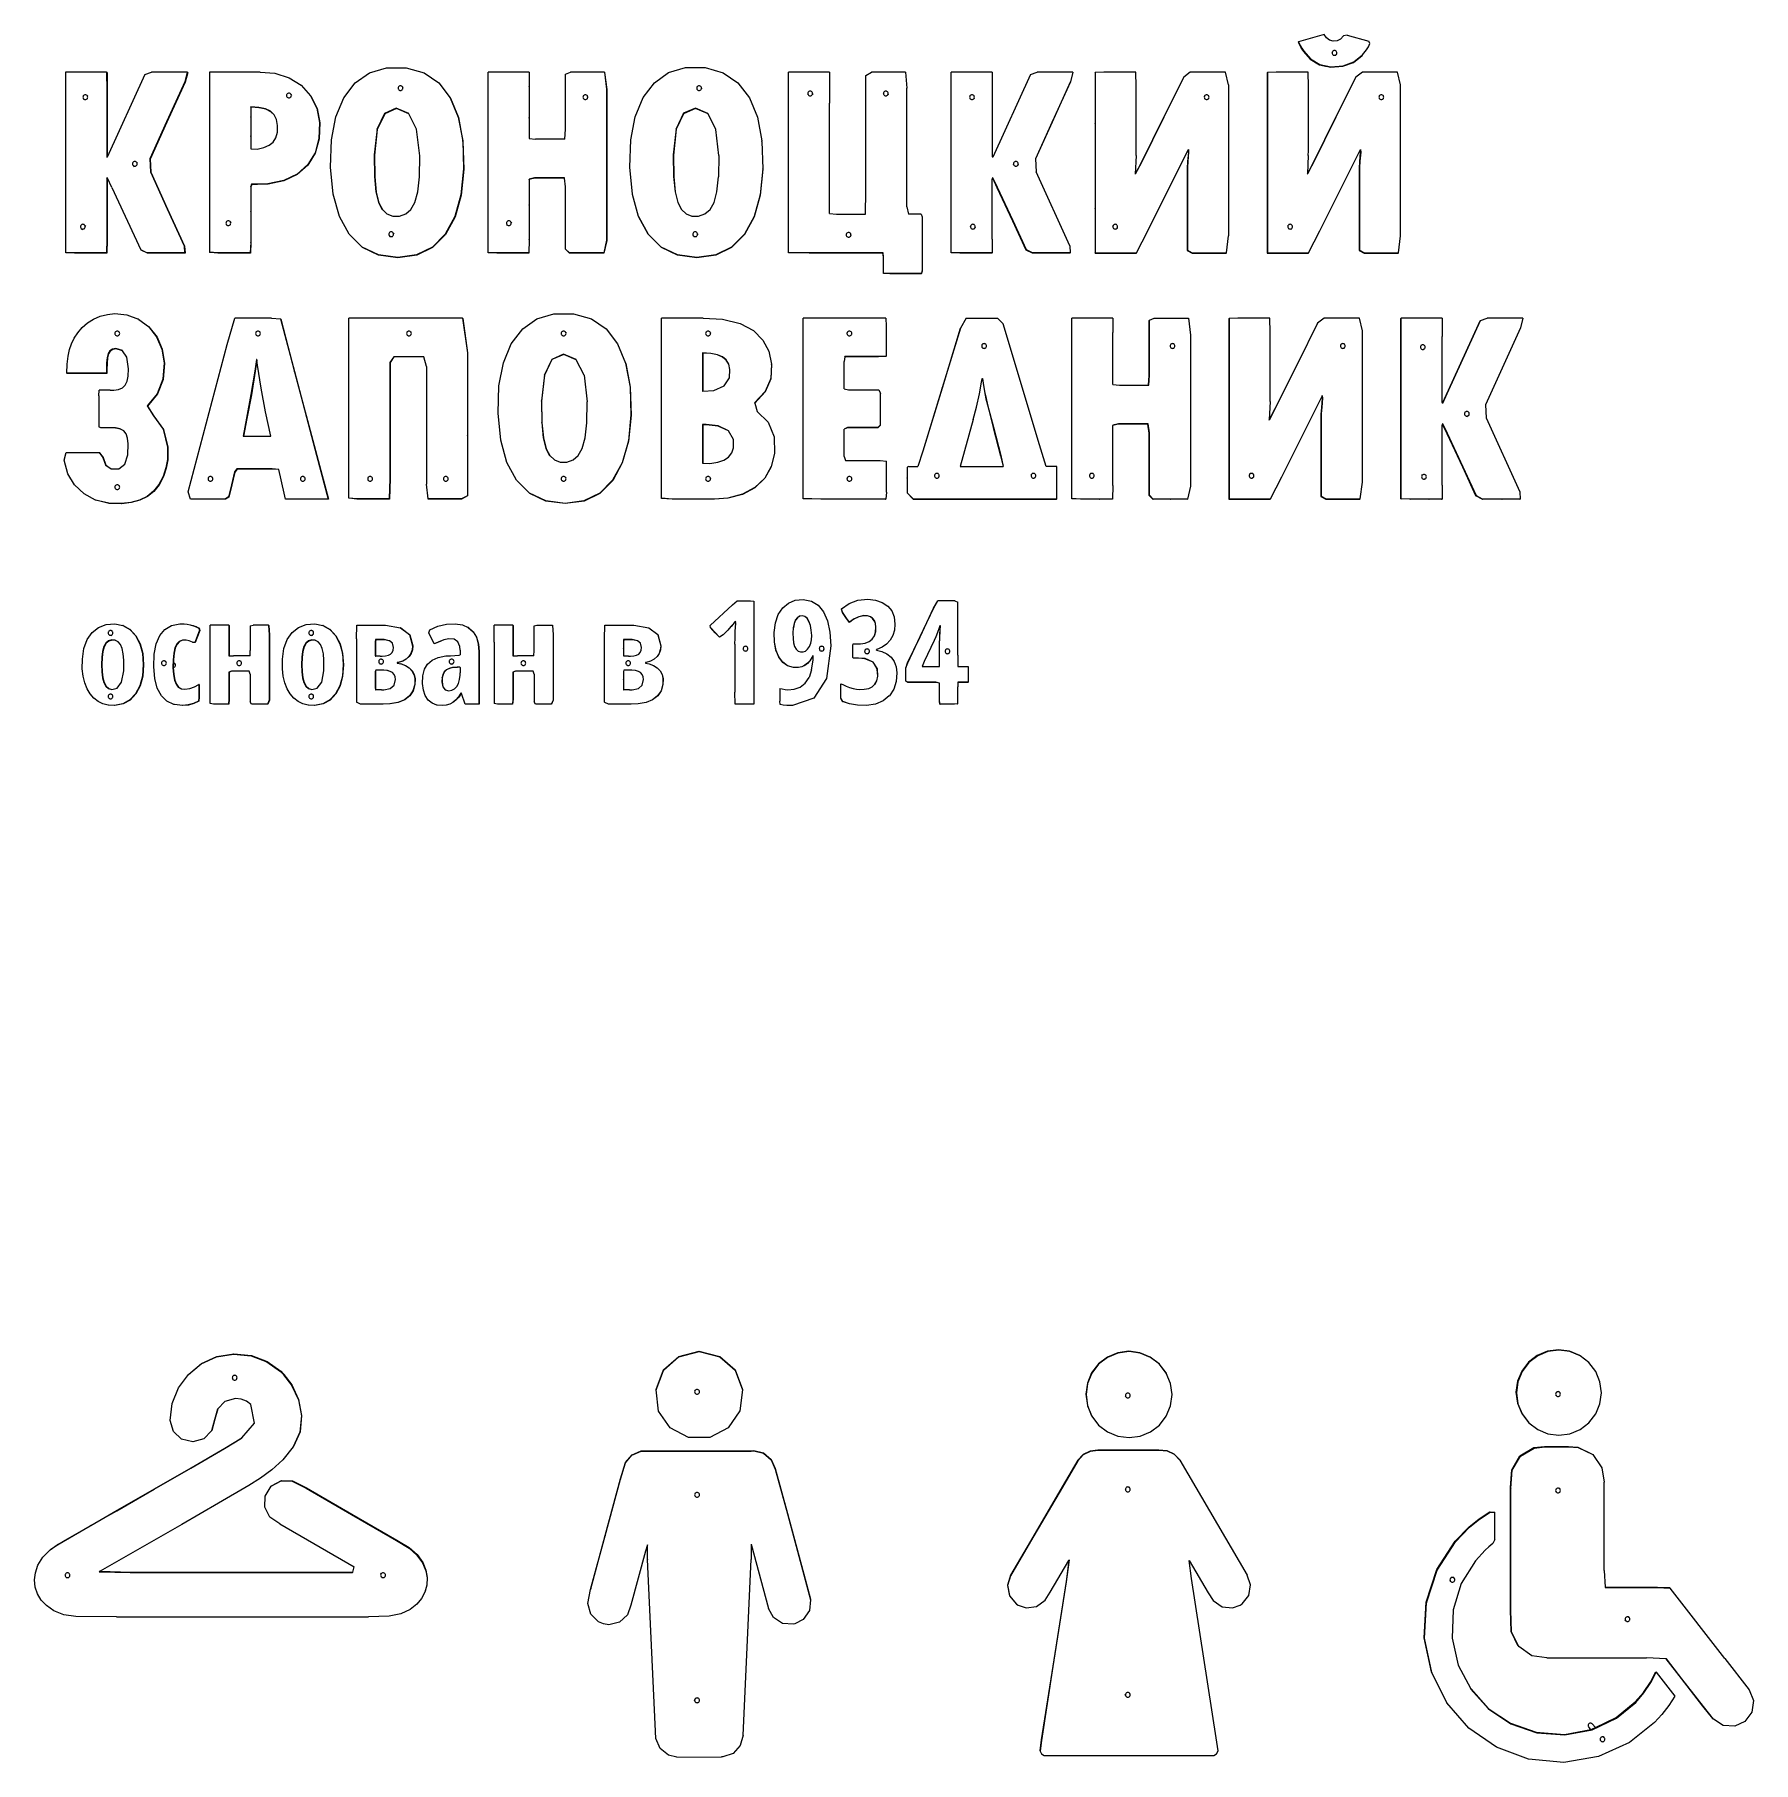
# Model space of a CAD drawing. Extents: x -1938 to 2501, y -2491 to 1970.
import ezdxf

# ---------------------------------------------------------------- set-up
doc = ezdxf.new("R2010")
doc.units = 0
doc.layers.get('0').update_dxf_attribs({"linetype": 'CONTINUOUS'})

msp = doc.modelspace()

# ---------------------------------------------------------------- linework, layer by layer
for p, q in [((1393, 1969.9), (1326.7, 1951.2)), ((1398.9, 1961.8), (1393, 1969.9)), ((1442.6, 1966.4), (1435.1, 1958.4)), ((1452, 1968.4), (1442.6, 1966.4)), ((1452, 1968.4), (1508, 1952.5)), ((1325.9, 1950), (1326.7, 1951.2)), ((1325.9, 1950), (1329.8, 1941.4)), ((1326.7, 1951.2), (1330.6, 1942.6)), ((1329.8, 1941.4), (1330.6, 1942.6)), ((1329.8, 1941.4), (1334.1, 1933.4)), ((1330.6, 1942.6), (1334.9, 1934.6)), ((1334.1, 1933.4), (1334.9, 1934.6)), ((1334.1, 1933.4), (1338.9, 1925.9)), ((1334.9, 1934.6), (1339.7, 1927.1)), ((1338.9, 1925.9), (1339.7, 1927.1)), ((1338.9, 1925.9), (1356.8, 1906)), ((1339.7, 1927.1), (1357.6, 1907.2)), ((1406.6, 1955.6), (1398.9, 1961.8)), ((1415.8, 1953), (1406.6, 1955.6)), ((1414, 1925.5), (1412.6, 1923.6)), ((1413.4, 1924), (1413.2, 1922.4)), ((1413.2, 1922.4), (1413.4, 1920.9)), ((1414, 1925.5), (1413.4, 1924)), ((1413.4, 1920.9), (1414, 1919.4)), ((1415, 1926.8), (1414, 1925.5)), ((1414, 1919.4), (1415, 1918.1)), ((1416.3, 1927.8), (1415, 1926.8)), ((1426.1, 1953.9), (1415.8, 1953)), ((1417.7, 1928.4), (1416.3, 1927.8)), ((1419.3, 1928.6), (1417.7, 1928.4)), ((1420.9, 1928.4), (1419.3, 1928.6)), ((1422.4, 1927.8), (1420.9, 1928.4)), ((1423.7, 1926.8), (1422.4, 1927.8)), ((1424.7, 1919.4), (1423.2, 1917.4)), ((1424.7, 1925.5), (1423.7, 1926.8)), ((1423.7, 1918.1), (1424.7, 1919.4)), ((1425.3, 1924), (1424.7, 1925.5)), ((1424.7, 1919.4), (1425.3, 1920.9)), ((1425.5, 1922.4), (1425.3, 1924)), ((1425.3, 1920.9), (1425.5, 1922.4)), ((1435.1, 1958.4), (1426.1, 1953.9)), ((1492, 1917.4), (1502.1, 1930.9)), ((1502.1, 1930.9), (1506.7, 1938.6)), ((1506.7, 1938.6), (1510.8, 1946.9)), ((1510.8, 1946.9), (1508, 1952.5)), ((-1072.7, 1871.4), (-1028.9, 1884.4)), ((-1028.9, 1884.4), (-978.1, 1884.4)), ((-978.1, 1884.4), (-931.9, 1871.4)), ((-300.2, 1871.6), (-256.4, 1884.5)), ((-256.4, 1884.5), (-205.5, 1884.5)), ((-205.5, 1884.5), (-159.3, 1871.5)), ((1356.8, 1906), (1357.6, 1907.2)), ((1356.8, 1906), (1380.8, 1891.9)), ((1357.6, 1907.2), (1381.6, 1893)), ((1380.8, 1891.9), (1381.6, 1893)), ((1380.8, 1891.9), (1395.9, 1888.7)), ((1381.6, 1893), (1410.1, 1887)), ((1395.9, 1888.7), (1396.9, 1888.3)), ((1395.9, 1888.7), (1398.6, 1888.1)), ((1396.9, 1888.3), (1398.4, 1888.1)), ((1398.4, 1888.1), (1398.6, 1888.1)), ((1398.6, 1888.1), (1409.2, 1885.8)), ((1409.2, 1885.8), (1441.1, 1887.9)), ((1409.2, 1885.8), (1410.1, 1887)), ((1410.1, 1887), (1441.9, 1889)), ((1415, 1918.1), (1416.3, 1917.1)), ((1416.3, 1917.1), (1417.7, 1916.5)), ((1417.7, 1916.5), (1419.3, 1916.3)), ((1419.3, 1916.3), (1420.9, 1916.5)), ((1420.9, 1916.5), (1422.4, 1917.1)), ((1422.4, 1917.1), (1423.7, 1918.1)), ((1441.1, 1887.9), (1468.6, 1898)), ((1441.1, 1887.9), (1441.9, 1889)), ((1441.9, 1889), (1469.5, 1899.1)), ((1468.6, 1898), (1491.1, 1916.2)), ((1468.6, 1898), (1469.5, 1899.1)), ((1469.5, 1899.1), (1492, 1917.4)), ((1491.1, 1916.2), (1492, 1917.4)), ((-1857.4, 1873), (-1857.4, 1406.9)), ((-1751.6, 1873), (-1857.4, 1873)), ((-1751.6, 1873), (-1751.4, 1825.5)), ((-1750.5, 1871.9), (-1751.6, 1873)), ((-1750.5, 1871.9), (-1750.3, 1824.4)), ((-1652.5, 1866.8), (-1749.7, 1653.3)), ((-1652.5, 1866.8), (-1635.3, 1873)), ((-1543.2, 1873), (-1635.3, 1873)), ((-1549.6, 1848.2), (-1596.6, 1744.8)), ((-1548.7, 1847.1), (-1595.7, 1743.7)), ((-1543.2, 1873), (-1549.6, 1848.2)), ((-1548.7, 1847.1), (-1549.6, 1848.2)), ((-1542.2, 1871.9), (-1548.7, 1847.1)), ((-1542.2, 1871.9), (-1543.2, 1873)), ((-1485.5, 1873), (-1485.5, 1407.7)), ((-1354.8, 1873), (-1485.5, 1873)), ((-1354.8, 1873), (-1317, 1869.8)), ((-1317, 1869.8), (-1280.3, 1858.4)), ((-1280.3, 1858.4), (-1249.3, 1838.9)), ((-1249.3, 1838.9), (-1224.7, 1812.1)), ((-1138.7, 1806.9), (-1109.3, 1845.5)), ((-1109.3, 1845.5), (-1072.7, 1871.4)), ((-998.7, 1833.3), (-998.9, 1831.7)), ((-998.9, 1831.7), (-998.7, 1830.1)), ((-998.1, 1834.8), (-998.7, 1833.3)), ((-998.7, 1830.1), (-998.1, 1828.6)), ((-997.1, 1836.1), (-998.1, 1834.8)), ((-995.9, 1837), (-997.1, 1836.1)), ((-994.4, 1837.6), (-995.9, 1837)), ((-992.8, 1837.9), (-994.4, 1837.6)), ((-991.2, 1837.6), (-992.8, 1837.9)), ((-989.7, 1837), (-991.2, 1837.6)), ((-988.4, 1836.1), (-989.7, 1837)), ((-987.4, 1834.8), (-988.4, 1836.1)), ((-986.8, 1833.3), (-987.4, 1834.8)), ((-987.4, 1834.8), (-986.4, 1832.9)), ((-987.4, 1828.6), (-986.8, 1830.1)), ((-986.6, 1831.7), (-986.8, 1833.3)), ((-986.8, 1830.1), (-986.6, 1831.7)), ((-931.9, 1871.4), (-893.8, 1845.4)), ((-893.8, 1845.4), (-864.1, 1806.6)), ((-766.5, 1407), (-766.5, 1873)), ((-660.7, 1873), (-766.5, 1873)), ((-660.7, 1873), (-660.5, 1836.2)), ((-660.3, 1871.9), (-660.7, 1873)), ((-660.5, 1836.2), (-660.5, 1755.5)), ((-660.1, 1835.1), (-660.5, 1836.2)), ((-660.3, 1871.9), (-660.1, 1835.1)), ((-660.1, 1835.1), (-660.1, 1754.4)), ((-566.4, 1867.4), (-553.7, 1873)), ((-566.4, 1725.6), (-566.4, 1867.4)), ((-465.7, 1873), (-553.7, 1873)), ((-465.7, 1873), (-460.5, 1829.2)), ((-465.5, 1871.9), (-465.7, 1873)), ((-465.5, 1871.9), (-460.2, 1828.1)), ((-460.5, 1829.2), (-460.5, 1630)), ((-460.2, 1828.1), (-460.5, 1829.2)), ((-366.1, 1807.1), (-336.8, 1845.7)), ((-336.8, 1845.7), (-300.2, 1871.6)), ((-227.6, 1833.3), (-227.8, 1831.7)), ((-227.8, 1831.7), (-227.6, 1830.1)), ((-227, 1834.8), (-227.6, 1833.3)), ((-227.6, 1830.1), (-227, 1828.6)), ((-227.6, 1830.1), (-227.6, 1829.9)), ((-227.6, 1829.8), (-227.6, 1829.9)), ((-227.6, 1829.8), (-227.4, 1828.2)), ((-226, 1836.1), (-227, 1834.8)), ((-224.7, 1837), (-226, 1836.1)), ((-223.2, 1837.6), (-224.7, 1837)), ((-221.6, 1837.9), (-223.2, 1837.6)), ((-220.1, 1837.6), (-221.6, 1837.9)), ((-218.6, 1837), (-220.1, 1837.6)), ((-217.3, 1836.1), (-218.6, 1837)), ((-216.3, 1834.8), (-217.3, 1836.1)), ((-215.7, 1833.3), (-216.3, 1834.8)), ((-216.3, 1828.6), (-215.7, 1830.1)), ((-215.5, 1831.7), (-215.7, 1833.3)), ((-215.7, 1830.1), (-215.5, 1831.7)), ((-215.5, 1831.7), (-215.3, 1829.8)), ((-159.3, 1871.5), (-121.3, 1845.6)), ((-121.3, 1845.6), (-91.5, 1806.8)), ((9.2, 1872), (9.2, 1873.1)), ((115.1, 1873.1), (9.2, 1873.1)), ((9.2, 1756.8), (9.2, 1872)), ((115.1, 1873.1), (115.2, 1792.7)), ((209.2, 1863.1), (209.4, 1864.2)), ((209.2, 1732.9), (209.2, 1863.1)), ((209.4, 1864.2), (223.9, 1873.1)), ((209.4, 1734), (209.4, 1864.2)), ((311.3, 1873.1), (223.9, 1873.1)), ((311.3, 1873.1), (315.3, 1831.6)), ((315.3, 1525.4), (315.3, 1831.6)), ((429.4, 1871.9), (429.6, 1873)), ((429.4, 1756), (429.4, 1871.9)), ((429.6, 1757.1), (429.6, 1873)), ((535.4, 1873), (429.6, 1873)), ((535.4, 1873), (535.6, 1825.5)), ((634.6, 1866.8), (537.3, 1653.3)), ((634.6, 1866.8), (651.7, 1873)), ((743.9, 1873), (651.7, 1873)), ((736.9, 1847.1), (690, 1743.7)), ((737.4, 1848.2), (690.4, 1744.8)), ((736.9, 1847.1), (737.4, 1848.2)), ((743.9, 1873), (737.4, 1848.2)), ((801, 1870.9), (801.5, 1872)), ((801, 1870.9), (801, 1739.6)), ((824, 1873), (801.5, 1872)), ((801.5, 1872), (801.5, 1740.6)), ((906.6, 1873), (824, 1873)), ((907.5, 1835.8), (906.6, 1873)), ((907.5, 1669.9), (907.5, 1835.8)), ((1029.4, 1858.7), (978.1, 1755.5)), ((1030, 1859.8), (978.6, 1756.5)), ((1029.4, 1858.7), (1030, 1859.8)), ((1046.8, 1873), (1030, 1859.8)), ((1137.7, 1873), (1046.8, 1873)), ((1145.4, 1840.2), (1137.7, 1873)), ((1145.4, 1840.2), (1145.4, 1449.9)), ((1245.1, 1870.9), (1245.9, 1872)), ((1245.1, 1870.9), (1245.1, 1739.6)), ((1268.4, 1873), (1245.9, 1872)), ((1245.9, 1872), (1245.9, 1740.6)), ((1351, 1873), (1268.4, 1873)), ((1351.9, 1835.8), (1351, 1873)), ((1351.9, 1669.9), (1351.9, 1835.8)), ((1473.5, 1858.7), (1422.2, 1755.5)), ((1474.4, 1859.8), (1423, 1756.5)), ((1473.5, 1858.7), (1474.4, 1859.8)), ((1491.2, 1873), (1474.4, 1859.8)), ((1582.1, 1873), (1491.2, 1873)), ((1589.8, 1840.2), (1582.1, 1873)), ((1589.8, 1449.9), (1589.8, 1840.2)), ((-1812.5, 1809.8), (-1812.7, 1808.2)), ((-1812.7, 1808.2), (-1812.5, 1806.6)), ((-1811.9, 1811.3), (-1812.5, 1809.8)), ((-1812.5, 1806.6), (-1811.9, 1805.1)), ((-1810.9, 1812.5), (-1811.9, 1811.3)), ((-1811.9, 1805.1), (-1810.9, 1803.8)), ((-1809.6, 1813.5), (-1810.9, 1812.5)), ((-1810.9, 1803.8), (-1809.6, 1802.8)), ((-1810.9, 1803.8), (-1809, 1802)), ((-1808.1, 1814.1), (-1809.6, 1813.5)), ((-1809.6, 1802.8), (-1808.1, 1802.2)), ((-1806.5, 1814.3), (-1808.1, 1814.1)), ((-1808.1, 1802.2), (-1806.5, 1802)), ((-1804.9, 1814.1), (-1806.5, 1814.3)), ((-1806.5, 1802), (-1804.9, 1802.2)), ((-1803.5, 1813.5), (-1804.9, 1814.1)), ((-1804.9, 1802.2), (-1803.5, 1802.8)), ((-1802.2, 1812.5), (-1803.5, 1813.5)), ((-1803.5, 1802.8), (-1802.2, 1803.8)), ((-1801.2, 1811.3), (-1802.2, 1812.5)), ((-1802.2, 1812.5), (-1800.4, 1810.7)), ((-1802.2, 1803.8), (-1801.2, 1805.1)), ((-1800.6, 1809.8), (-1801.2, 1811.3)), ((-1801.2, 1805.1), (-1800.6, 1806.6)), ((-1800.4, 1808.2), (-1800.6, 1809.8)), ((-1800.6, 1806.6), (-1800.4, 1808.2)), ((-1751.4, 1825.5), (-1751.4, 1722.8)), ((-1750.3, 1824.4), (-1751.4, 1825.5)), ((-1750.3, 1824.4), (-1750.3, 1721.8)), ((-1286.6, 1814), (-1286.8, 1812.4)), ((-1286.8, 1812.4), (-1286.6, 1810.8)), ((-1286, 1815.5), (-1286.6, 1814)), ((-1286.6, 1810.8), (-1286, 1809.4)), ((-1285, 1816.8), (-1286, 1815.5)), ((-1286, 1809.4), (-1285, 1808.1)), ((-1286, 1809.4), (-1284.7, 1807.5)), ((-1283.7, 1817.8), (-1285, 1816.8)), ((-1285, 1808.1), (-1283.7, 1807.1)), ((-1282.2, 1818.4), (-1283.7, 1817.8)), ((-1283.7, 1807.1), (-1282.2, 1806.5)), ((-1280.6, 1818.6), (-1282.2, 1818.4)), ((-1282.2, 1806.5), (-1280.6, 1806.3)), ((-1279, 1818.4), (-1280.6, 1818.6)), ((-1280.6, 1806.3), (-1279, 1806.5)), ((-1277.6, 1817.8), (-1279, 1818.4)), ((-1279, 1806.5), (-1277.6, 1807.1)), ((-1276.3, 1816.8), (-1277.6, 1817.8)), ((-1277.6, 1807.1), (-1276.3, 1808.1)), ((-1275.3, 1815.5), (-1276.3, 1816.8)), ((-1276.3, 1808.1), (-1275.3, 1809.4)), ((-1274.7, 1814), (-1275.3, 1815.5)), ((-1275.3, 1815.5), (-1274, 1813.7)), ((-1275.3, 1809.4), (-1274.7, 1810.8)), ((-1274.5, 1812.4), (-1274.7, 1814)), ((-1274.7, 1810.8), (-1274.5, 1812.4)), ((-1224, 1811), (-1224.7, 1812.1)), ((-1224.7, 1812.1), (-1208.8, 1780)), ((-1224, 1811), (-1208.1, 1779)), ((-1159.2, 1757.6), (-1138.7, 1806.9)), ((-998.1, 1828.6), (-997.1, 1827.3)), ((-998.1, 1828.6), (-997.1, 1826.8)), ((-997.1, 1827.3), (-995.9, 1826.4)), ((-995.9, 1826.4), (-994.4, 1825.8)), ((-994.4, 1825.8), (-992.8, 1825.5)), ((-992.8, 1825.5), (-991.2, 1825.8)), ((-991.2, 1825.8), (-989.7, 1826.4)), ((-989.7, 1826.4), (-988.4, 1827.3)), ((-988.4, 1827.3), (-987.4, 1828.6)), ((-864.1, 1806.6), (-843.4, 1756.4)), ((-863.6, 1805.6), (-864.1, 1806.6)), ((-863.6, 1805.6), (-842.9, 1755.4)), ((-521.2, 1809.8), (-521.4, 1808.2)), ((-521.4, 1808.2), (-521.2, 1806.6)), ((-520.6, 1811.3), (-521.2, 1809.8)), ((-521.2, 1806.6), (-520.6, 1805.1)), ((-521.2, 1806.6), (-520.7, 1804.8)), ((-519.6, 1812.5), (-520.6, 1811.3)), ((-520.6, 1805.1), (-519.6, 1803.8)), ((-518.4, 1813.5), (-519.6, 1812.5)), ((-519.6, 1803.8), (-518.4, 1802.8)), ((-516.9, 1814.1), (-518.4, 1813.5)), ((-518.4, 1802.8), (-516.9, 1802.2)), ((-515.3, 1814.3), (-516.9, 1814.1)), ((-516.9, 1802.2), (-515.3, 1802)), ((-513.7, 1814.1), (-515.3, 1814.3)), ((-515.3, 1802), (-513.7, 1802.2)), ((-512.2, 1813.5), (-513.7, 1814.1)), ((-513.7, 1802.2), (-512.2, 1802.8)), ((-510.9, 1812.5), (-512.2, 1813.5)), ((-512.2, 1802.8), (-510.9, 1803.8)), ((-510, 1811.3), (-510.9, 1812.5)), ((-510.9, 1803.8), (-510, 1805.1)), ((-509.3, 1809.8), (-510, 1811.3)), ((-510, 1805.1), (-509.3, 1806.6)), ((-509.1, 1808.2), (-509.3, 1809.8)), ((-509.3, 1809.8), (-508.8, 1807.9)), ((-509.3, 1806.6), (-509.1, 1808.2)), ((-460.2, 1828.1), (-460.2, 1629.1)), ((-386.7, 1757.7), (-366.1, 1807.1)), ((-227, 1828.6), (-226, 1827.3)), ((-226, 1827.3), (-224.7, 1826.4)), ((-224.7, 1826.4), (-223.2, 1825.8)), ((-223.2, 1825.8), (-221.6, 1825.5)), ((-221.6, 1825.5), (-220.1, 1825.8)), ((-220.1, 1825.8), (-218.6, 1826.4)), ((-218.6, 1826.4), (-217.3, 1827.3)), ((-217.3, 1827.3), (-216.3, 1828.6)), ((-91.5, 1806.8), (-70.8, 1756.5)), ((59.2, 1817.9), (59.1, 1814.6)), ((59.4, 1819.5), (59.2, 1817.9)), ((59.2, 1817.9), (59.4, 1816.3)), ((60, 1821), (59.4, 1819.5)), ((59.4, 1816.3), (60, 1814.8)), ((61, 1822.3), (60, 1821)), ((60, 1814.8), (61, 1813.6)), ((62.2, 1823.3), (61, 1822.3)), ((61, 1813.6), (62.2, 1812.6)), ((63.7, 1823.9), (62.2, 1823.3)), ((62.2, 1812.6), (63.7, 1812)), ((65.3, 1824.1), (63.7, 1823.9)), ((63.7, 1812), (65.3, 1811.8)), ((66.9, 1823.9), (65.3, 1824.1)), ((65.3, 1811.8), (66.9, 1812)), ((68.4, 1823.3), (66.9, 1823.9)), ((66.9, 1812), (68.4, 1812.6)), ((69.7, 1822.3), (68.4, 1823.3)), ((68.4, 1812.6), (69.7, 1813.6)), ((70.7, 1821), (69.7, 1822.3)), ((69.7, 1813.6), (70.7, 1814.8)), ((71.3, 1819.5), (70.7, 1821)), ((70.7, 1814.8), (71.3, 1816.3)), ((71.5, 1817.9), (71.3, 1819.5)), ((71.3, 1816.3), (71.5, 1817.9)), ((71.5, 1817.9), (71.4, 1814.6)), ((115.2, 1508.3), (115.2, 1792.7)), ((254.4, 1817.9), (254.2, 1816.3)), ((254.2, 1816.2), (254.2, 1816.3)), ((254.7, 1819.5), (254.4, 1817.9)), ((254.4, 1817.9), (254.7, 1816.3)), ((255.3, 1821), (254.7, 1819.5)), ((254.7, 1816.3), (255.3, 1814.8)), ((256.2, 1822.3), (255.3, 1821)), ((255.3, 1814.8), (256.2, 1813.6)), ((257.5, 1823.3), (256.2, 1822.3)), ((256.2, 1813.6), (257.5, 1812.6)), ((259, 1823.9), (257.5, 1823.3)), ((257.5, 1812.6), (259, 1812)), ((260.6, 1824.1), (259, 1823.9)), ((259, 1812), (260.6, 1811.8)), ((262.2, 1823.9), (260.6, 1824.1)), ((260.6, 1811.8), (262.2, 1812)), ((263.7, 1823.3), (262.2, 1823.9)), ((262.2, 1812), (263.7, 1812.6)), ((265, 1822.3), (263.7, 1823.3)), ((263.7, 1812.6), (265, 1813.6)), ((265.9, 1821), (265, 1822.3)), ((265, 1813.6), (265.9, 1814.8)), ((266.6, 1819.5), (265.9, 1821)), ((265.9, 1814.8), (266.6, 1816.3)), ((266.6, 1816.3), (266.1, 1813)), ((266.8, 1817.9), (266.6, 1819.5)), ((266.6, 1816.3), (266.8, 1817.9)), ((477.3, 1809.8), (476.8, 1807.9)), ((477.3, 1809.8), (477.1, 1808.2)), ((477.1, 1808.2), (477.3, 1806.6)), ((477.9, 1811.3), (477.3, 1809.8)), ((477.3, 1806.6), (477.9, 1805.1)), ((478.9, 1812.5), (477.9, 1811.3)), ((477.9, 1805.1), (478.9, 1803.8)), ((480.2, 1813.5), (478.9, 1812.5)), ((478.9, 1803.8), (480.2, 1802.8)), ((481.7, 1814.1), (480.2, 1813.5)), ((480.2, 1802.8), (481.7, 1802.2)), ((483.3, 1814.3), (481.7, 1814.1)), ((481.7, 1802.2), (483.3, 1802)), ((484.8, 1814.1), (483.3, 1814.3)), ((483.3, 1802), (484.8, 1802.2)), ((486.3, 1813.5), (484.8, 1814.1)), ((484.8, 1802.2), (486.3, 1802.8)), ((487.6, 1812.5), (486.3, 1813.5)), ((486.3, 1802.8), (487.6, 1803.8)), ((488.6, 1811.3), (487.6, 1812.5)), ((487.6, 1803.8), (488.6, 1805.1)), ((489.2, 1809.8), (488.6, 1811.3)), ((488.6, 1805.1), (489.2, 1806.6)), ((489.2, 1806.6), (488.7, 1804.8)), ((489.4, 1808.2), (489.2, 1809.8)), ((489.2, 1806.6), (489.4, 1808.2)), ((535.6, 1825.5), (535.6, 1654.9)), ((1083.8, 1811.3), (1082.7, 1809.4)), ((1083.2, 1809.8), (1082.9, 1808.2)), ((1082.9, 1808.2), (1083.2, 1806.6)), ((1083.8, 1811.3), (1083.2, 1809.8)), ((1083.2, 1806.6), (1083.8, 1805.1)), ((1084.8, 1812.5), (1083.8, 1811.3)), ((1083.8, 1805.1), (1084.8, 1803.8)), ((1086, 1813.5), (1084.8, 1812.5)), ((1084.8, 1803.8), (1086, 1802.8)), ((1087.5, 1814.1), (1086, 1813.5)), ((1086, 1802.8), (1087.5, 1802.2)), ((1089.1, 1814.3), (1087.5, 1814.1)), ((1087.5, 1802.2), (1089.1, 1802)), ((1090.7, 1814.1), (1089.1, 1814.3)), ((1089.1, 1802), (1090.7, 1802.2)), ((1092.2, 1813.5), (1090.7, 1814.1)), ((1090.7, 1802.2), (1092.2, 1802.8)), ((1093.5, 1812.5), (1092.2, 1813.5)), ((1092.2, 1802.8), (1093.5, 1803.8)), ((1094.4, 1805.1), (1093.3, 1803.3)), ((1094.4, 1811.3), (1093.5, 1812.5)), ((1093.5, 1803.8), (1094.4, 1805.1)), ((1095, 1809.8), (1094.4, 1811.3)), ((1094.4, 1805.1), (1095, 1806.6)), ((1095.3, 1808.2), (1095, 1809.8)), ((1095, 1806.6), (1095.3, 1808.2)), ((1534.3, 1809.8), (1534.1, 1808.2)), ((1534.1, 1808.2), (1534.3, 1806.6)), ((1534.9, 1811.3), (1534.3, 1809.8)), ((1534.3, 1806.6), (1534.9, 1805.1)), ((1535.9, 1812.5), (1534.4, 1810.7)), ((1535.9, 1812.5), (1534.9, 1811.3)), ((1534.9, 1805.1), (1535.9, 1803.8)), ((1537.2, 1813.5), (1535.9, 1812.5)), ((1535.9, 1803.8), (1537.2, 1802.8)), ((1538.7, 1814.1), (1537.2, 1813.5)), ((1537.2, 1802.8), (1538.7, 1802.2)), ((1540.3, 1814.3), (1538.7, 1814.1)), ((1538.7, 1802.2), (1540.3, 1802)), ((1541.9, 1814.1), (1540.3, 1814.3)), ((1540.3, 1802), (1541.9, 1802.2)), ((1543.3, 1813.5), (1541.9, 1814.1)), ((1541.9, 1802.2), (1543.3, 1802.8)), ((1544.6, 1803.8), (1543.1, 1802)), ((1544.6, 1812.5), (1543.3, 1813.5)), ((1543.3, 1802.8), (1544.6, 1803.8)), ((1545.6, 1811.3), (1544.6, 1812.5)), ((1544.6, 1803.8), (1545.6, 1805.1)), ((1546.2, 1809.8), (1545.6, 1811.3)), ((1545.6, 1805.1), (1546.2, 1806.6)), ((1546.4, 1808.2), (1546.2, 1809.8)), ((1546.2, 1806.6), (1546.4, 1808.2)), ((-1596.6, 1744.8), (-1640.2, 1648.9)), ((-1595.7, 1743.7), (-1639.2, 1647.9)), ((-1595.7, 1743.7), (-1596.6, 1744.8)), ((-1379.5, 1783.4), (-1379.5, 1757.9)), ((-1358.5, 1781.9), (-1379.5, 1783.4)), ((-1378.7, 1782.4), (-1379.5, 1783.4)), ((-1379.5, 1757.9), (-1379.5, 1708.1)), ((-1378.7, 1756.8), (-1379.5, 1757.9)), ((-1357.7, 1780.8), (-1378.7, 1782.4)), ((-1378.7, 1782.4), (-1378.7, 1756.8)), ((-1378.7, 1756.8), (-1378.7, 1707.1)), ((-1341.5, 1778), (-1358.5, 1781.9)), ((-1357.7, 1780.8), (-1358.5, 1781.9)), ((-1340.7, 1776.9), (-1357.7, 1780.8)), ((-1328.5, 1771.8), (-1341.5, 1778)), ((-1340.7, 1776.9), (-1341.5, 1778)), ((-1327.7, 1770.8), (-1340.7, 1776.9)), ((-1319.1, 1763), (-1328.5, 1771.8)), ((-1327.7, 1770.8), (-1328.5, 1771.8)), ((-1318.9, 1762.4), (-1327.7, 1770.8)), ((-1318.9, 1762.4), (-1319.1, 1763)), ((-1313, 1750.8), (-1318.9, 1762.4)), ((-1310.1, 1735), (-1313, 1750.8)), ((-1208.1, 1779), (-1208.8, 1780)), ((-1208.8, 1780), (-1201.6, 1742.8)), ((-1208.1, 1779), (-1200.9, 1741.8)), ((-1201.6, 1742.8), (-1203.1, 1701.3)), ((-1200.9, 1741.8), (-1202.3, 1700.3)), ((-1200.9, 1741.8), (-1201.6, 1742.8)), ((-1170.7, 1698), (-1159.2, 1757.6)), ((-1034.1, 1766.5), (-1053.1, 1726.2)), ((-1033.4, 1765.5), (-1052.5, 1725.2)), ((-1003.6, 1780), (-1034.1, 1766.5)), ((-1033.4, 1765.5), (-1034.1, 1766.5)), ((-1003, 1778.9), (-1033.4, 1765.5)), ((-971.2, 1766.3), (-1003.6, 1780)), ((-1003, 1778.9), (-1003.6, 1780)), ((-970.7, 1765.3), (-1003, 1778.9)), ((-970.7, 1765.3), (-971.2, 1766.3)), ((-950.9, 1725.4), (-970.7, 1765.3)), ((-843.4, 1756.4), (-831.9, 1695.1)), ((-842.9, 1755.4), (-843.4, 1756.4)), ((-842.9, 1755.4), (-831.4, 1694.1)), ((-660.5, 1755.5), (-660.5, 1701.3)), ((-660.1, 1754.4), (-660.5, 1755.5)), ((-660.1, 1754.4), (-660.1, 1701.3)), ((-398.2, 1698.1), (-386.7, 1757.7)), ((-261.5, 1766.7), (-280.6, 1726.4)), ((-261.4, 1765.6), (-280.4, 1725.3)), ((-231, 1780.1), (-261.5, 1766.7)), ((-261.4, 1765.6), (-261.5, 1766.7)), ((-230.9, 1779), (-261.4, 1765.6)), ((-198.6, 1766.4), (-231, 1780.1)), ((-230.9, 1779), (-231, 1780.1)), ((-198.5, 1765.4), (-230.9, 1779)), ((-178.4, 1725.5), (-198.6, 1766.4)), ((-198.5, 1765.4), (-198.6, 1766.4)), ((-178.3, 1724.5), (-198.5, 1765.4)), ((-70.8, 1756.5), (-59.4, 1695.2)), ((9.2, 1755.8), (9.2, 1756.8)), ((9.2, 1536.9), (9.2, 1755.8)), ((429.4, 1756), (429.6, 1757.1)), ((429.4, 1536.6), (429.4, 1756)), ((429.6, 1537.6), (429.6, 1757.1)), ((690.4, 1744.8), (646.8, 1648.9)), ((690, 1743.7), (646.8, 1648.8)), ((690, 1743.7), (690.4, 1744.8)), ((801, 1739.6), (801.5, 1740.6)), ((801.5, 1740.6), (801.5, 1521.6)), ((978.1, 1755.5), (920, 1638.7)), ((978.6, 1756.5), (920.5, 1639.7)), ((978.1, 1755.5), (978.6, 1756.5)), ((1245.1, 1739.6), (1245.9, 1740.6)), ((1245.9, 1740.6), (1245.9, 1521.6)), ((1422.2, 1755.5), (1364.1, 1638.7)), ((1423, 1756.5), (1364.9, 1639.7)), ((1422.2, 1755.5), (1423, 1756.5)), ((-1751.4, 1722.8), (-1751.4, 1654.9)), ((-1750.3, 1721.8), (-1751.4, 1722.8)), ((-1750.3, 1721.8), (-1750.3, 1653.9)), ((-1379.5, 1708.1), (-1379.5, 1674.5)), ((-1378.7, 1707.1), (-1379.5, 1708.1)), ((-1378.7, 1707.1), (-1378.7, 1674.5)), ((-1321.1, 1692.3), (-1314.2, 1703.6)), ((-1314.2, 1703.6), (-1310.5, 1717.8)), ((-1310.5, 1717.8), (-1310.1, 1735)), ((-1203.1, 1701.3), (-1213.3, 1664.6)), ((-1202.3, 1700.3), (-1212.6, 1663.6)), ((-1202.3, 1700.3), (-1203.1, 1701.3)), ((-1173, 1627.5), (-1170.7, 1698)), ((-1053.1, 1726.2), (-1060.7, 1659.1)), ((-1052.5, 1725.2), (-1060.1, 1658.1)), ((-1052.5, 1725.2), (-1053.1, 1726.2)), ((-942.8, 1657.2), (-950.9, 1725.4)), ((-660.5, 1701.3), (-660.1, 1701.3)), ((-660.1, 1701.3), (-643.6, 1699.8)), ((-568.1, 1699.8), (-643.6, 1699.8)), ((-568.1, 1699.8), (-566.4, 1725.6)), ((-400.4, 1627.6), (-398.2, 1698.1)), ((-280.6, 1726.4), (-288.2, 1659.2)), ((-280.4, 1725.3), (-288, 1658.2)), ((-280.4, 1725.3), (-280.6, 1726.4)), ((-178.3, 1724.5), (-178.4, 1725.5)), ((-170.3, 1657.3), (-178.3, 1724.5)), ((209.2, 1732.9), (209.4, 1734)), ((209.2, 1564.8), (209.2, 1732.9)), ((209.4, 1565.8), (209.4, 1734)), ((801, 1739.6), (801, 1520.6)), ((1245.1, 1739.6), (1245.1, 1520.6)), ((-1751.4, 1654.9), (-1751.1, 1653.3)), ((-1750.3, 1653.9), (-1751.4, 1654.9)), ((-1751.1, 1653.3), (-1750.2, 1653.3)), ((-1750.3, 1653.9), (-1750.2, 1653.3)), ((-1750.2, 1653.3), (-1749.7, 1653.3)), ((-1379.5, 1674.5), (-1378.7, 1674.5)), ((-1378.7, 1674.5), (-1362.8, 1674.3)), ((-1362.8, 1674.3), (-1345.3, 1677.9)), ((-1345.3, 1677.9), (-1331.4, 1683.9)), ((-1331.4, 1683.9), (-1321.1, 1692.3)), ((-1213.3, 1664.6), (-1232.3, 1634)), ((-1212.6, 1663.6), (-1231.6, 1633)), ((-1212.6, 1663.6), (-1213.3, 1664.6)), ((-1060.7, 1659.1), (-1059.9, 1603.6)), ((-1060.1, 1658.1), (-1060.7, 1659.1)), ((-1060.1, 1658.1), (-1059.3, 1602.7)), ((-943.8, 1602.5), (-942.8, 1657.2)), ((-831.9, 1695.1), (-829.6, 1623.3)), ((-831.4, 1694.1), (-831.9, 1695.1)), ((-831.4, 1694.1), (-829.1, 1622.4)), ((-288.2, 1659.2), (-287.4, 1603.7)), ((-288, 1658.2), (-288.2, 1659.2)), ((-288, 1658.2), (-287.2, 1602.8)), ((-170.3, 1657.3), (-171.2, 1602.6)), ((-59.3, 1694.2), (-59.4, 1695.2)), ((-59.3, 1694.2), (-57.1, 1623.4)), ((535.6, 1654.9), (535.9, 1653.3)), ((537.3, 1653.3), (535.9, 1653.3)), ((907.1, 1657.3), (904.8, 1609.8)), ((907.1, 1657.3), (907.5, 1669.9)), ((937.1, 1463.3), (1041.4, 1671.9)), ((1041.9, 1665.4), (1040.1, 1642.2)), ((1042.5, 1666.4), (1040.7, 1643.2)), ((1041.4, 1671.9), (1042, 1673.2)), ((1041.4, 1671.9), (1041.9, 1665.4)), ((1041.9, 1665.4), (1042.5, 1666.4)), ((1042, 1673.2), (1042.5, 1666.4)), ((1351.5, 1657.3), (1349.2, 1610.4)), ((1351.5, 1657.3), (1351.9, 1669.9)), ((1381.5, 1463.3), (1485.6, 1671.5)), ((1486, 1665.4), (1484.2, 1642.2)), ((1486.9, 1666.4), (1485.1, 1643.2)), ((1485.6, 1671.5), (1486.4, 1673.2)), ((1485.6, 1671.5), (1486, 1665.4)), ((1486, 1665.4), (1486.9, 1666.4)), ((1486.4, 1673.2), (1486.9, 1666.4)), ((-1684.7, 1637.7), (-1684.9, 1636.1)), ((-1684.9, 1636.1), (-1684.7, 1634.5)), ((-1684.1, 1639.2), (-1684.7, 1637.7)), ((-1684.7, 1634.5), (-1684.1, 1633)), ((-1683.1, 1640.5), (-1684.1, 1639.2)), ((-1684.1, 1633), (-1683.1, 1631.8)), ((-1681.9, 1641.4), (-1683.1, 1640.5)), ((-1683.1, 1631.8), (-1681.9, 1630.8)), ((-1683.1, 1631.8), (-1680.1, 1628.8)), ((-1680.4, 1642.1), (-1681.9, 1641.4)), ((-1681.9, 1630.8), (-1680.4, 1630.2)), ((-1678.8, 1642.3), (-1680.4, 1642.1)), ((-1680.4, 1630.2), (-1678.8, 1630)), ((-1677.2, 1642.1), (-1678.8, 1642.3)), ((-1678.8, 1630), (-1677.2, 1630.2)), ((-1675.7, 1641.4), (-1677.2, 1642.1)), ((-1677.2, 1630.2), (-1675.7, 1630.8)), ((-1674.4, 1640.5), (-1675.7, 1641.4)), ((-1675.7, 1630.8), (-1674.4, 1631.8)), ((-1673.4, 1639.2), (-1674.4, 1640.5)), ((-1674.4, 1640.5), (-1671.4, 1637.5)), ((-1674.4, 1631.8), (-1673.4, 1633)), ((-1672.8, 1637.7), (-1673.4, 1639.2)), ((-1673.4, 1633), (-1672.8, 1634.5)), ((-1672.6, 1636.1), (-1672.8, 1637.7)), ((-1672.8, 1634.5), (-1672.6, 1636.1)), ((-1640.2, 1648.9), (-1638.4, 1615.9)), ((-1639.2, 1647.9), (-1640.2, 1648.9)), ((-1639.2, 1647.9), (-1637.4, 1614.9)), ((-1638.4, 1615.9), (-1594.8, 1520.2)), ((-1637.4, 1614.9), (-1638.4, 1615.9)), ((-1637.4, 1614.9), (-1593.9, 1519.3)), ((-1259.8, 1609.8), (-1294.3, 1593.3)), ((-1259.1, 1608.8), (-1293.5, 1592.4)), ((-1232.3, 1634), (-1259.8, 1609.8)), ((-1259.1, 1608.8), (-1259.8, 1609.8)), ((-1231.6, 1633), (-1259.1, 1608.8)), ((-1231.6, 1633), (-1232.3, 1634)), ((-1166.1, 1557.9), (-1173, 1627.5)), ((-829.6, 1623.3), (-836.4, 1556.2)), ((-829.1, 1622.4), (-835.9, 1555.2)), ((-829.1, 1622.4), (-829.6, 1623.3)), ((-460.5, 1630), (-460.5, 1438.9)), ((-460.2, 1629.1), (-460.5, 1630)), ((-460.2, 1629.1), (-460.2, 1438)), ((-393.6, 1558), (-400.4, 1627.6)), ((-57.1, 1623.4), (-63.8, 1556.2)), ((-57, 1622.5), (-63.8, 1555.3)), ((-57, 1622.5), (-57.1, 1623.4)), ((590.5, 1637.7), (589.4, 1634.8)), ((590.5, 1637.7), (590.3, 1636.1)), ((590.3, 1636.1), (590.5, 1634.5)), ((591.1, 1639.2), (590.5, 1637.7)), ((590.5, 1634.5), (591.1, 1633)), ((592.1, 1640.5), (591.1, 1639.2)), ((591.1, 1633), (592.1, 1631.8)), ((593.4, 1641.4), (592.1, 1640.5)), ((592.1, 1631.8), (593.4, 1630.8)), ((594.9, 1642.1), (593.4, 1641.4)), ((593.4, 1630.8), (594.9, 1630.2)), ((596.5, 1642.3), (594.9, 1642.1)), ((594.9, 1630.2), (596.5, 1630)), ((598.1, 1642.1), (596.5, 1642.3)), ((596.5, 1630), (598.1, 1630.2)), ((599.5, 1641.4), (598.1, 1642.1)), ((598.1, 1630.2), (599.5, 1630.8)), ((600.8, 1640.5), (599.5, 1641.4)), ((599.5, 1630.8), (600.8, 1631.8)), ((601.8, 1639.2), (600.8, 1640.5)), ((600.8, 1631.8), (601.8, 1633)), ((602.4, 1634.5), (601.3, 1631.6)), ((602.4, 1637.7), (601.8, 1639.2)), ((601.8, 1633), (602.4, 1634.5)), ((602.6, 1636.1), (602.4, 1637.7)), ((602.4, 1634.5), (602.6, 1636.1)), ((646.8, 1648.9), (646.8, 1648.8)), ((646.8, 1648.8), (648.7, 1615.9)), ((735.7, 1424.5), (648.7, 1615.9)), ((920.5, 1639.7), (904.8, 1609.7)), ((920, 1638.7), (904.8, 1609.8)), ((904.8, 1609.7), (904.8, 1609.8)), ((920, 1638.7), (920.5, 1639.7)), ((1038.8, 1625), (1038.7, 1591.5)), ((1040.1, 1642.2), (1038.8, 1625)), ((1038.8, 1625), (1039.4, 1626)), ((1040.7, 1643.2), (1039.4, 1626)), ((1039.4, 1626), (1039.4, 1592.5)), ((1040.1, 1642.2), (1040.7, 1643.2)), ((1364.9, 1639.7), (1349.1, 1609.7)), ((1349.1, 1609.7), (1349.2, 1610.4)), ((1364.1, 1638.7), (1349.2, 1610.4)), ((1364.1, 1638.7), (1364.9, 1639.7)), ((1482.9, 1625), (1482.8, 1591.5)), ((1484.2, 1642.2), (1482.9, 1625)), ((1482.9, 1625), (1483.8, 1626)), ((1483.8, 1626), (1483.7, 1592.5)), ((1485.1, 1643.2), (1483.8, 1626)), ((1484.2, 1642.2), (1485.1, 1643.2)), ((-1751.1, 1600.1), (-1751.4, 1597)), ((-1750.3, 1596.1), (-1751.4, 1597)), ((-1751.4, 1597), (-1751.4, 1531.8)), ((-1750.1, 1599.2), (-1751.1, 1600.1)), ((-1750.4, 1600.1), (-1751.1, 1600.1)), ((-1749.3, 1599.2), (-1750.4, 1600.1)), ((-1749.8, 1600.1), (-1750.4, 1600.1)), ((-1750.1, 1599.2), (-1750.3, 1596.1)), ((-1750.3, 1596.1), (-1750.3, 1530.9)), ((-1749.3, 1599.2), (-1750.1, 1599.2)), ((-1749.3, 1599.2), (-1749.8, 1600.1)), ((-1738.1, 1575.1), (-1749.3, 1599.2)), ((-1738.1, 1575.1), (-1663.3, 1414.3)), ((-1377.4, 1583.7), (-1379.5, 1578)), ((-1379.5, 1578), (-1379.5, 1513.7)), ((-1378.7, 1577), (-1379.5, 1578)), ((-1376.5, 1582.7), (-1378.7, 1577)), ((-1378.7, 1577), (-1378.7, 1512.8)), ((-1369.4, 1583.7), (-1377.4, 1583.7)), ((-1376.5, 1582.7), (-1377.4, 1583.7)), ((-1368.6, 1582.7), (-1376.5, 1582.7)), ((-1368.6, 1582.7), (-1369.4, 1583.7)), ((-1362.4, 1583.7), (-1369.4, 1583.7)), ((-1361.5, 1582.7), (-1368.6, 1582.7)), ((-1335.5, 1584.9), (-1362.4, 1583.7)), ((-1361.5, 1582.7), (-1362.4, 1583.7)), ((-1334.7, 1584), (-1361.5, 1582.7)), ((-1294.3, 1593.3), (-1335.5, 1584.9)), ((-1334.7, 1584), (-1335.5, 1584.9)), ((-1293.5, 1592.4), (-1334.7, 1584)), ((-1293.5, 1592.4), (-1294.3, 1593.3)), ((-1059.9, 1603.6), (-1056.1, 1564.2)), ((-1059.3, 1602.7), (-1059.9, 1603.6)), ((-1059.3, 1602.7), (-1055.4, 1563.2)), ((-1056.1, 1564.2), (-1049.3, 1536.2)), ((-1055.4, 1563.2), (-1056.1, 1564.2)), ((-1055.4, 1563.2), (-1048.7, 1535.3)), ((-955.4, 1536.2), (-948, 1563.8)), ((-948, 1563.8), (-943.8, 1602.5)), ((-646.5, 1600.1), (-660.5, 1596.5)), ((-660.5, 1596.5), (-660.5, 1530.3)), ((-660.1, 1595.6), (-660.5, 1596.5)), ((-646.1, 1599.2), (-660.1, 1595.6)), ((-660.1, 1595.6), (-660.1, 1529.4)), ((-603.9, 1600.1), (-646.5, 1600.1)), ((-646.1, 1599.2), (-646.5, 1600.1)), ((-603.6, 1599.2), (-646.1, 1599.2)), ((-569.4, 1600.1), (-603.9, 1600.1)), ((-603.6, 1599.2), (-603.9, 1600.1)), ((-569.3, 1599.2), (-603.6, 1599.2)), ((-569.3, 1599.2), (-569.4, 1600.1)), ((-566.4, 1576.8), (-569.3, 1599.2)), ((-566.4, 1415.7), (-566.4, 1576.8)), ((-287.4, 1603.7), (-283.5, 1564.2)), ((-287.2, 1602.8), (-287.4, 1603.7)), ((-287.2, 1602.8), (-283.4, 1563.7)), ((-283.5, 1564.2), (-283.4, 1563.7)), ((-283.4, 1563.7), (-276.8, 1536.3)), ((-182.9, 1536.3), (-175.5, 1563.9)), ((-175.5, 1563.9), (-171.2, 1602.6)), ((207.9, 1506), (209.2, 1564.8)), ((208, 1506), (209.4, 1565.8)), ((209.2, 1564.8), (209.4, 1565.8)), ((535.8, 1599.2), (535.6, 1597)), ((535.6, 1442), (535.6, 1597)), ((535.9, 1600.1), (535.8, 1599.2)), ((536.3, 1599.2), (535.8, 1599.2)), ((536.7, 1600.1), (535.9, 1600.1)), ((536.3, 1599.2), (536.7, 1600.1)), ((536.9, 1599.2), (536.3, 1599.2)), ((537.3, 1600.1), (536.7, 1600.1)), ((536.9, 1599.2), (537.3, 1600.1)), ((548.6, 1574.1), (536.9, 1599.2)), ((549, 1575.1), (537.3, 1600.1)), ((548.6, 1574.1), (549, 1575.1)), ((588.8, 1487.7), (548.6, 1574.1)), ((589.2, 1488.6), (549, 1575.1)), ((1038.7, 1591.5), (1039.4, 1592.5)), ((1038.7, 1591.5), (1038.7, 1492.6)), ((1039.4, 1592.5), (1039.4, 1493.5)), ((1482.8, 1591.5), (1483.7, 1592.5)), ((1482.8, 1591.5), (1482.8, 1492.6)), ((1483.7, 1592.5), (1483.7, 1493.5)), ((-1750.3, 1530.9), (-1751.4, 1531.8)), ((-1751.4, 1531.8), (-1751.4, 1442)), ((-1750.3, 1530.9), (-1750.3, 1441.1)), ((-1594.8, 1520.2), (-1551.3, 1424.5)), ((-1593.9, 1519.3), (-1594.8, 1520.2)), ((-1593.9, 1519.3), (-1550.4, 1423.7)), ((-1150.2, 1500.2), (-1166.1, 1557.9)), ((-1049.3, 1536.2), (-1039.7, 1518.5)), ((-1048.7, 1535.3), (-1049.3, 1536.2)), ((-1048.7, 1535.3), (-1039.5, 1518.3)), ((-1039.7, 1518.5), (-1039.5, 1518.3)), ((-1039.5, 1518.3), (-1027.5, 1507)), ((-979.2, 1507), (-965.9, 1518.5)), ((-965.9, 1518.5), (-955.4, 1536.2)), ((-836.4, 1556.2), (-852.2, 1499.8)), ((-835.9, 1555.2), (-851.7, 1498.9)), ((-835.9, 1555.2), (-836.4, 1556.2)), ((-660.5, 1530.3), (-660.5, 1440.9)), ((-660.1, 1529.4), (-660.5, 1530.3)), ((-660.1, 1529.4), (-660.1, 1440)), ((-393.4, 1557.2), (-393.6, 1558)), ((-393.4, 1557.1), (-393.4, 1557.2)), ((-377.7, 1500.3), (-393.4, 1557.1)), ((-276.8, 1536.3), (-267.2, 1518.6)), ((-267.2, 1518.6), (-255, 1507)), ((-206.6, 1507), (-193.3, 1518.6)), ((-193.3, 1518.6), (-182.9, 1536.3)), ((-63.8, 1556.2), (-79.7, 1499.9)), ((-63.8, 1555.3), (-79.6, 1499)), ((-63.8, 1555.3), (-63.8, 1556.2)), ((9.2, 1536), (9.2, 1536.9)), ((9.2, 1406.8), (9.2, 1536)), ((315.3, 1525.4), (318.9, 1506)), ((429.4, 1536.6), (429.6, 1537.6)), ((429.4, 1406), (429.4, 1536.6)), ((429.6, 1406.9), (429.6, 1537.6)), ((801, 1520.6), (801.5, 1521.6)), ((801, 1520.6), (801, 1405.2)), ((801.5, 1521.6), (801.5, 1406.1)), ((1245.1, 1520.6), (1245.9, 1521.6)), ((1245.1, 1520.6), (1245.1, 1405.2)), ((1245.9, 1521.6), (1245.9, 1406.1)), ((-1818.8, 1475.4), (-1819, 1473.8)), ((-1819, 1473.8), (-1818.8, 1472.2)), ((-1818.2, 1476.9), (-1818.8, 1475.4)), ((-1817.2, 1478.2), (-1818.2, 1476.9)), ((-1815.9, 1479.2), (-1817.2, 1478.2)), ((-1814.4, 1479.8), (-1815.9, 1479.2)), ((-1812.8, 1480), (-1814.4, 1479.8)), ((-1811.2, 1479.8), (-1812.8, 1480)), ((-1809.8, 1479.2), (-1811.2, 1479.8)), ((-1808.5, 1478.2), (-1809.8, 1479.2)), ((-1807.5, 1476.9), (-1808.5, 1478.2)), ((-1808.5, 1478.2), (-1805.2, 1475.5)), ((-1806.9, 1475.4), (-1807.5, 1476.9)), ((-1806.7, 1473.8), (-1806.9, 1475.4)), ((-1806.9, 1472.2), (-1806.7, 1473.8)), ((-1443.2, 1484.4), (-1443.4, 1482.8)), ((-1443.4, 1482.8), (-1443.2, 1481.2)), ((-1442.6, 1485.9), (-1443.2, 1484.4)), ((-1443.2, 1481.2), (-1442.6, 1479.7)), ((-1441.6, 1487.1), (-1442.6, 1485.9)), ((-1442.6, 1479.7), (-1441.6, 1478.4)), ((-1440.3, 1488.1), (-1441.6, 1487.1)), ((-1441.6, 1478.4), (-1440.3, 1477.4)), ((-1441.6, 1478.4), (-1439, 1475.7)), ((-1438.9, 1488.7), (-1440.3, 1488.1)), ((-1440.3, 1477.4), (-1438.9, 1476.8)), ((-1437.3, 1488.9), (-1438.9, 1488.7)), ((-1438.9, 1476.8), (-1437.3, 1476.6)), ((-1435.7, 1488.7), (-1437.3, 1488.9)), ((-1437.3, 1476.6), (-1435.7, 1476.8)), ((-1434.2, 1488.1), (-1435.7, 1488.7)), ((-1435.7, 1476.8), (-1434.2, 1477.4)), ((-1432.9, 1487.1), (-1434.2, 1488.1)), ((-1434.2, 1477.4), (-1432.9, 1478.4)), ((-1431.9, 1485.9), (-1432.9, 1487.1)), ((-1432.9, 1487.1), (-1430.3, 1484.4)), ((-1432.9, 1478.4), (-1431.9, 1479.7)), ((-1431.3, 1484.4), (-1431.9, 1485.9)), ((-1431.9, 1479.7), (-1431.3, 1481.2)), ((-1431.1, 1482.8), (-1431.3, 1484.4)), ((-1431.3, 1481.2), (-1431.1, 1482.8)), ((-1379.5, 1513.7), (-1379.5, 1433.8)), ((-1378.7, 1512.8), (-1379.5, 1513.7)), ((-1378.7, 1512.8), (-1378.7, 1432.9)), ((-1125.2, 1454.3), (-1150.2, 1500.2)), ((-1027.5, 1507), (-1012.7, 1501.2)), ((-1012.7, 1501.2), (-995.2, 1501.2)), ((-995.2, 1501.2), (-979.2, 1507)), ((-852.2, 1499.8), (-877.1, 1454.3)), ((-851.7, 1498.9), (-876.6, 1453.4)), ((-851.7, 1498.9), (-852.2, 1499.8)), ((-718.8, 1484.4), (-719, 1482.8)), ((-719, 1482.8), (-718.8, 1481.2)), ((-718.2, 1485.9), (-718.8, 1484.4)), ((-718.8, 1481.2), (-718.2, 1479.7)), ((-717.2, 1487.1), (-718.2, 1485.9)), ((-718.2, 1479.7), (-717.2, 1478.4)), ((-718.2, 1479.7), (-716.9, 1477)), ((-715.9, 1488.1), (-717.2, 1487.1)), ((-717.2, 1478.4), (-715.9, 1477.4)), ((-714.4, 1488.7), (-715.9, 1488.1)), ((-715.9, 1477.4), (-714.4, 1476.8)), ((-712.9, 1488.9), (-714.4, 1488.7)), ((-714.4, 1476.8), (-712.9, 1476.6)), ((-711.3, 1488.7), (-712.9, 1488.9)), ((-712.9, 1476.6), (-711.3, 1476.8)), ((-709.8, 1488.1), (-711.3, 1488.7)), ((-711.3, 1476.8), (-709.8, 1477.4)), ((-708.5, 1487.1), (-709.8, 1488.1)), ((-709.8, 1477.4), (-708.5, 1478.4)), ((-707.5, 1485.9), (-708.5, 1487.1)), ((-708.5, 1478.4), (-707.5, 1479.7)), ((-706.9, 1484.4), (-707.5, 1485.9)), ((-707.5, 1485.9), (-706.2, 1483.2)), ((-707.5, 1479.7), (-706.9, 1481.2)), ((-706.7, 1482.8), (-706.9, 1484.4)), ((-706.9, 1481.2), (-706.7, 1482.8)), ((-352.7, 1454.3), (-377.7, 1500.3)), ((-377.5, 1499.4), (-377.7, 1500.3)), ((-352.5, 1453.5), (-377.5, 1499.4)), ((-255, 1507), (-240.1, 1501.2)), ((-240.1, 1501.2), (-222.7, 1501.2)), ((-222.7, 1501.2), (-206.6, 1507)), ((-79.7, 1499.9), (-104.6, 1454.3)), ((-79.6, 1499), (-104.5, 1453.5)), ((-79.6, 1499), (-79.7, 1499.9)), ((115.2, 1508.3), (133.1, 1506)), ((133.1, 1506), (207.9, 1506)), ((207.9, 1506), (208, 1506)), ((352.1, 1506), (318.9, 1506)), ((352.1, 1506), (354.9, 1498.9)), ((354.9, 1498.9), (354.9, 1360)), ((479.6, 1475.4), (478.7, 1472.8)), ((479.6, 1475.4), (479.4, 1473.8)), ((479.4, 1473.8), (479.6, 1472.2)), ((480.2, 1476.9), (479.6, 1475.4)), ((481.2, 1478.2), (480.2, 1476.9)), ((482.5, 1479.2), (481.2, 1478.2)), ((484, 1479.8), (482.5, 1479.2)), ((485.6, 1480), (484, 1479.8)), ((487.1, 1479.8), (485.6, 1480)), ((488.6, 1479.2), (487.1, 1479.8)), ((489.9, 1478.2), (488.6, 1479.2)), ((490.9, 1476.9), (489.9, 1478.2)), ((491.5, 1475.4), (490.9, 1476.9)), ((491.7, 1473.8), (491.5, 1475.4)), ((491.5, 1472.2), (491.7, 1473.8)), ((588.8, 1487.7), (589.2, 1488.6)), ((623.3, 1413.5), (588.8, 1487.7)), ((623.7, 1414.3), (589.2, 1488.6)), ((847.8, 1476.9), (846.3, 1474.2)), ((847.2, 1475.4), (847, 1473.8)), ((847, 1473.8), (847.2, 1472.2)), ((847.8, 1476.9), (847.2, 1475.4)), ((848.8, 1478.2), (847.8, 1476.9)), ((850, 1479.2), (848.8, 1478.2)), ((851.5, 1479.8), (850, 1479.2)), ((853.1, 1480), (851.5, 1479.8)), ((854.7, 1479.8), (853.1, 1480)), ((856.2, 1479.2), (854.7, 1479.8)), ((857.5, 1478.2), (856.2, 1479.2)), ((858.5, 1476.9), (857.5, 1478.2)), ((859.1, 1475.4), (858.5, 1476.9)), ((859.3, 1473.8), (859.1, 1475.4)), ((859.1, 1472.2), (859.3, 1473.8)), ((1038.7, 1492.6), (1039.4, 1493.5)), ((1038.7, 1492.6), (1038.7, 1412.3)), ((1039.4, 1493.5), (1039.4, 1413.2)), ((1300.3, 1478.2), (1297.9, 1475.5)), ((1298.7, 1475.4), (1298.5, 1473.8)), ((1298.5, 1473.8), (1298.7, 1472.2)), ((1299.3, 1476.9), (1298.7, 1475.4)), ((1300.3, 1478.2), (1299.3, 1476.9)), ((1301.6, 1479.2), (1300.3, 1478.2)), ((1303, 1479.8), (1301.6, 1479.2)), ((1304.6, 1480), (1303, 1479.8)), ((1306.2, 1479.8), (1304.6, 1480)), ((1307.7, 1479.2), (1306.2, 1479.8)), ((1309, 1478.2), (1307.7, 1479.2)), ((1310, 1476.9), (1309, 1478.2)), ((1310.6, 1475.4), (1310, 1476.9)), ((1310.8, 1473.8), (1310.6, 1475.4)), ((1310.6, 1472.2), (1310.8, 1473.8)), ((1482.8, 1492.6), (1483.7, 1493.5)), ((1482.8, 1492.6), (1482.8, 1412.3)), ((1483.7, 1493.5), (1483.7, 1413.2)), ((-1818.8, 1472.2), (-1818.2, 1470.7)), ((-1818.2, 1470.7), (-1817.2, 1469.5)), ((-1817.2, 1469.5), (-1815.9, 1468.5)), ((-1817.2, 1469.5), (-1813.9, 1466.8)), ((-1815.9, 1468.5), (-1814.4, 1467.9)), ((-1814.4, 1467.9), (-1812.8, 1467.7)), ((-1812.8, 1467.7), (-1811.2, 1467.9)), ((-1811.2, 1467.9), (-1809.8, 1468.5)), ((-1809.8, 1468.5), (-1808.5, 1469.5)), ((-1808.5, 1469.5), (-1807.5, 1470.7)), ((-1807.5, 1470.7), (-1806.9, 1472.2)), ((-1751.4, 1442), (-1752.2, 1406)), ((-1750.3, 1441.1), (-1751.4, 1442)), ((-1750.3, 1441.1), (-1751.1, 1405.2)), ((-1379.5, 1433.8), (-1381, 1406)), ((-1378.7, 1432.9), (-1380.2, 1405.2)), ((-1378.7, 1432.9), (-1379.5, 1433.8)), ((-1091.6, 1421), (-1125.2, 1454.3)), ((-1124.5, 1453.4), (-1125.2, 1454.3)), ((-1091, 1420.2), (-1124.5, 1453.4)), ((-1022.7, 1455.8), (-1022.9, 1454.2)), ((-1022.9, 1454.2), (-1022.7, 1452.6)), ((-1022.1, 1457.3), (-1022.7, 1455.8)), ((-1022.7, 1452.6), (-1022.1, 1451.2)), ((-1021.1, 1458.6), (-1022.1, 1457.3)), ((-1022.1, 1451.2), (-1021.1, 1449.9)), ((-1022.1, 1451.2), (-1020.3, 1448.5)), ((-1019.9, 1459.6), (-1021.1, 1458.6)), ((-1021.1, 1449.9), (-1019.9, 1448.9)), ((-1018.4, 1460.2), (-1019.9, 1459.6)), ((-1019.9, 1448.9), (-1018.4, 1448.3)), ((-1016.8, 1460.4), (-1018.4, 1460.2)), ((-1018.4, 1448.3), (-1016.8, 1448.1)), ((-1015.2, 1460.2), (-1016.8, 1460.4)), ((-1016.8, 1448.1), (-1015.2, 1448.3)), ((-1013.7, 1459.6), (-1015.2, 1460.2)), ((-1015.2, 1448.3), (-1013.7, 1448.9)), ((-1012.4, 1458.6), (-1013.7, 1459.6)), ((-1013.7, 1448.9), (-1012.4, 1449.9)), ((-1011.4, 1457.3), (-1012.4, 1458.6)), ((-1012.4, 1449.9), (-1011.4, 1451.2)), ((-1010.8, 1455.8), (-1011.4, 1457.3)), ((-1011.4, 1457.3), (-1009.6, 1454.7)), ((-1011.4, 1451.2), (-1010.8, 1452.6)), ((-1010.6, 1454.2), (-1010.8, 1455.8)), ((-1010.8, 1452.6), (-1010.6, 1454.2)), ((-877.1, 1454.3), (-910.3, 1421)), ((-876.6, 1453.4), (-909.8, 1420.2)), ((-876.6, 1453.4), (-877.1, 1454.3)), ((-660.5, 1440.9), (-661.4, 1406)), ((-660.1, 1440), (-661, 1405.2)), ((-660.1, 1440), (-660.5, 1440.9)), ((-460.5, 1438.9), (-467.9, 1406)), ((-460.2, 1438), (-467.6, 1405.2)), ((-460.2, 1438), (-460.5, 1438.9)), ((-319.1, 1421.1), (-352.7, 1454.3)), ((-352.5, 1453.5), (-352.7, 1454.3)), ((-318.9, 1420.2), (-352.5, 1453.5)), ((-237.6, 1455.8), (-237.8, 1454.2)), ((-237.8, 1454.2), (-237.6, 1452.6)), ((-236.9, 1457.3), (-237.6, 1455.8)), ((-237.6, 1452.6), (-236.9, 1451.2)), ((-237.6, 1452.6), (-237.1, 1450)), ((-236, 1458.6), (-236.9, 1457.3)), ((-236.9, 1451.2), (-236, 1449.9)), ((-234.7, 1459.6), (-236, 1458.6)), ((-236, 1449.9), (-234.7, 1448.9)), ((-233.2, 1460.2), (-234.7, 1459.6)), ((-234.7, 1448.9), (-233.2, 1448.3)), ((-231.6, 1460.4), (-233.2, 1460.2)), ((-233.2, 1448.3), (-231.6, 1448.1)), ((-230, 1460.2), (-231.6, 1460.4)), ((-231.6, 1448.1), (-230, 1448.3)), ((-228.5, 1459.6), (-230, 1460.2)), ((-230, 1448.3), (-228.5, 1448.9)), ((-227.3, 1458.6), (-228.5, 1459.6)), ((-228.5, 1448.9), (-227.3, 1449.9)), ((-226.3, 1457.3), (-227.3, 1458.6)), ((-227.3, 1449.9), (-226.3, 1451.2)), ((-225.7, 1455.8), (-226.3, 1457.3)), ((-226.3, 1451.2), (-225.7, 1452.6)), ((-225.5, 1454.2), (-225.7, 1455.8)), ((-225.7, 1455.8), (-225.3, 1453.2)), ((-225.7, 1452.6), (-225.5, 1454.2)), ((-104.6, 1454.3), (-137.8, 1421.1)), ((-104.5, 1453.5), (-137.7, 1420.2)), ((-104.5, 1453.5), (-104.6, 1454.3)), ((158.4, 1452.9), (158.3, 1451.4)), ((158.6, 1454.5), (158.4, 1452.9)), ((158.4, 1452.9), (158.6, 1451.3)), ((159.3, 1456), (158.6, 1454.5)), ((158.6, 1451.3), (159.3, 1449.8)), ((160.2, 1457.3), (159.3, 1456)), ((159.3, 1449.8), (160.2, 1448.6)), ((161.5, 1458.2), (160.2, 1457.3)), ((160.2, 1448.6), (161.5, 1447.6)), ((163, 1458.9), (161.5, 1458.2)), ((161.5, 1447.6), (163, 1447)), ((164.6, 1459.1), (163, 1458.9)), ((163, 1447), (164.6, 1446.8)), ((166.2, 1458.9), (164.6, 1459.1)), ((164.6, 1446.8), (166.2, 1447)), ((167.7, 1458.2), (166.2, 1458.9)), ((166.2, 1447), (167.7, 1447.6)), ((168.9, 1457.3), (167.7, 1458.2)), ((167.7, 1447.6), (168.9, 1448.6)), ((169.9, 1456), (168.9, 1457.3)), ((168.9, 1448.6), (169.9, 1449.8)), ((170.5, 1454.5), (169.9, 1456)), ((169.9, 1449.8), (170.5, 1451.3)), ((170.7, 1452.9), (170.5, 1454.5)), ((170.5, 1451.3), (170.6, 1451.4)), ((170.7, 1452.9), (170.6, 1451.4)), ((479.6, 1472.2), (480.2, 1470.7)), ((480.2, 1470.7), (481.2, 1469.5)), ((481.2, 1469.5), (482.5, 1468.5)), ((482.5, 1468.5), (484, 1467.9)), ((484, 1467.9), (485.6, 1467.7)), ((485.6, 1467.7), (487.1, 1467.9)), ((487.1, 1467.9), (488.6, 1468.5)), ((488.6, 1468.5), (489.9, 1469.5)), ((489.9, 1469.5), (490.9, 1470.7)), ((491.5, 1472.2), (490.6, 1469.6)), ((490.9, 1470.7), (491.5, 1472.2)), ((535.6, 1442), (534.9, 1406)), ((847.2, 1472.2), (847.8, 1470.7)), ((847.8, 1470.7), (848.8, 1469.5)), ((848.8, 1469.5), (850, 1468.5)), ((850, 1468.5), (851.5, 1467.9)), ((851.5, 1467.9), (853.1, 1467.7)), ((853.1, 1467.7), (854.7, 1467.9)), ((854.7, 1467.9), (856.2, 1468.5)), ((856.2, 1468.5), (857.5, 1469.5)), ((858.5, 1470.7), (856.9, 1468.1)), ((857.5, 1469.5), (858.5, 1470.7)), ((858.5, 1470.7), (859.1, 1472.2)), ((908.3, 1406.1), (937.1, 1463.3)), ((1140.1, 1406.1), (1145.4, 1449.9)), ((1298.7, 1472.2), (1299.3, 1470.7)), ((1299.3, 1470.7), (1300.3, 1469.5)), ((1300.3, 1469.5), (1301.6, 1468.5)), ((1301.6, 1468.5), (1303, 1467.9)), ((1303, 1467.9), (1304.6, 1467.7)), ((1304.6, 1467.7), (1306.2, 1467.9)), ((1306.2, 1467.9), (1307.7, 1468.5)), ((1309, 1469.5), (1306.6, 1466.8)), ((1307.7, 1468.5), (1309, 1469.5)), ((1309, 1469.5), (1310, 1470.7)), ((1310, 1470.7), (1310.6, 1472.2)), ((1352.6, 1406.1), (1381.5, 1463.3)), ((1584.5, 1406.1), (1589.8, 1449.9)), ((-1856.3, 1406), (-1857.4, 1406.9)), ((-1834.5, 1406), (-1857.4, 1406.9)), ((-1833.4, 1405.2), (-1856.3, 1406)), ((-1833.4, 1405.2), (-1834.5, 1406)), ((-1784.9, 1406), (-1834.5, 1406)), ((-1783.9, 1405.2), (-1833.4, 1405.2)), ((-1752.2, 1406), (-1784.9, 1406)), ((-1783.9, 1405.2), (-1784.9, 1406)), ((-1751.1, 1405.2), (-1783.9, 1405.2)), ((-1751.1, 1405.2), (-1752.2, 1406)), ((-1647.3, 1406), (-1663.3, 1414.3)), ((-1662.3, 1413.5), (-1663.3, 1414.3)), ((-1646.3, 1405.2), (-1662.3, 1413.5)), ((-1596.8, 1406), (-1647.3, 1406)), ((-1646.3, 1405.2), (-1647.3, 1406)), ((-1595.9, 1405.2), (-1646.3, 1405.2)), ((-1550, 1406), (-1596.8, 1406)), ((-1595.9, 1405.2), (-1596.8, 1406)), ((-1549.1, 1405.2), (-1595.9, 1405.2)), ((-1551.3, 1424.5), (-1550, 1406)), ((-1550.4, 1423.7), (-1551.3, 1424.5)), ((-1550.4, 1423.7), (-1549.1, 1405.2)), ((-1549.1, 1405.2), (-1550, 1406)), ((-1464.5, 1406), (-1485.5, 1407.7)), ((-1484.6, 1406.9), (-1485.5, 1407.7)), ((-1463.6, 1405.2), (-1484.6, 1406.9)), ((-1415.7, 1406), (-1464.5, 1406)), ((-1463.6, 1405.2), (-1464.5, 1406)), ((-1414.9, 1405.2), (-1463.6, 1405.2)), ((-1381, 1406), (-1415.7, 1406)), ((-1414.9, 1405.2), (-1415.7, 1406)), ((-1380.2, 1405.2), (-1414.9, 1405.2)), ((-1380.2, 1405.2), (-1381, 1406)), ((-1049.8, 1401.1), (-1091.6, 1421)), ((-1091, 1420.2), (-1091.6, 1421)), ((-1049.1, 1400.2), (-1091, 1420.2)), ((-999.7, 1394.4), (-1049.8, 1401.1)), ((-1049.1, 1400.2), (-1049.8, 1401.1)), ((-999.1, 1393.6), (-1049.1, 1400.2)), ((-951.2, 1401.1), (-999.7, 1394.4)), ((-999.1, 1393.6), (-999.7, 1394.4)), ((-950.6, 1400.2), (-999.1, 1393.6)), ((-910.3, 1421), (-951.2, 1401.1)), ((-950.6, 1400.2), (-951.2, 1401.1)), ((-909.8, 1420.2), (-950.6, 1400.2)), ((-909.8, 1420.2), (-910.3, 1421)), ((-744, 1406), (-766.5, 1407)), ((-766, 1406.2), (-766.5, 1407)), ((-743.5, 1405.2), (-766, 1406.2)), ((-694.5, 1406), (-744, 1406)), ((-743.5, 1405.2), (-744, 1406)), ((-694.1, 1405.2), (-743.5, 1405.2)), ((-661.4, 1406), (-694.5, 1406)), ((-694.1, 1405.2), (-694.5, 1406)), ((-661, 1405.2), (-694.1, 1405.2)), ((-661, 1405.2), (-661.4, 1406)), ((-556.4, 1406), (-566.4, 1415.7)), ((-566, 1414.8), (-566.4, 1415.7)), ((-556.1, 1405.2), (-566, 1414.8)), ((-511.3, 1406), (-556.4, 1406)), ((-556.1, 1405.2), (-556.4, 1406)), ((-511, 1405.2), (-556.1, 1405.2)), ((-467.9, 1406), (-511.3, 1406)), ((-511, 1405.2), (-511.3, 1406)), ((-467.6, 1405.2), (-511, 1405.2)), ((-467.6, 1405.2), (-467.9, 1406)), ((-277.2, 1401.1), (-319.1, 1421.1)), ((-318.9, 1420.2), (-319.1, 1421.1)), ((-277.1, 1400.3), (-318.9, 1420.2)), ((-227.2, 1394.5), (-277.2, 1401.1)), ((-277.1, 1400.3), (-277.2, 1401.1)), ((-227.1, 1393.6), (-277.1, 1400.3)), ((-178.7, 1401.1), (-227.2, 1394.5)), ((-227.1, 1393.6), (-227.2, 1394.5)), ((-178.5, 1400.3), (-227.1, 1393.6)), ((-137.8, 1421.1), (-178.7, 1401.1)), ((-178.5, 1400.3), (-178.7, 1401.1)), ((-137.7, 1420.2), (-178.5, 1400.3)), ((-137.7, 1420.2), (-137.8, 1421.1)), ((63, 1406), (9.2, 1406.8)), ((9.2, 1406), (9.2, 1406.8)), ((63, 1405.2), (9.2, 1406)), ((178.2, 1406), (63, 1406)), ((63, 1405.2), (63, 1406)), ((178.1, 1405.2), (63, 1405.2)), ((178.1, 1405.2), (178.2, 1406)), ((253.3, 1405.2), (178.1, 1405.2)), ((253.4, 1406), (178.2, 1406)), ((253.3, 1405.2), (253.4, 1406)), ((254.8, 1395.1), (253.3, 1405.2)), ((255, 1395.9), (253.4, 1406)), ((254.8, 1395.1), (255, 1395.9)), ((254.8, 1370.3), (254.8, 1395.1)), ((255, 1371.1), (255, 1395.9)), ((429.4, 1406), (429.6, 1406.9)), ((452.2, 1405.2), (429.4, 1406)), ((452.5, 1406), (429.6, 1406.9)), ((452.2, 1405.2), (452.5, 1406)), ((501.8, 1405.2), (452.2, 1405.2)), ((502.1, 1406), (452.5, 1406)), ((501.8, 1405.2), (502.1, 1406)), ((534.5, 1405.2), (501.8, 1405.2)), ((534.9, 1406), (502.1, 1406)), ((534.5, 1405.2), (534.9, 1406)), ((623.3, 1413.5), (623.7, 1414.3)), ((639.3, 1405.2), (623.3, 1413.5)), ((639.7, 1406), (623.7, 1414.3)), ((639.3, 1405.2), (639.7, 1406)), ((689.8, 1405.2), (639.3, 1405.2)), ((690.2, 1406), (639.7, 1406)), ((689.8, 1405.2), (690.2, 1406)), ((736.6, 1405.2), (689.8, 1405.2)), ((737, 1406), (690.2, 1406)), ((735.7, 1424.5), (737, 1406)), ((736.6, 1405.2), (737, 1406)), ((801, 1405.2), (801.5, 1406.1)), ((801, 1405.2), (827.5, 1405.2)), ((801.5, 1406.1), (828, 1406.1)), ((827.5, 1405.2), (828, 1406.1)), ((827.5, 1405.2), (877.6, 1405.2)), ((828, 1406.1), (878.2, 1406.1)), ((877.6, 1405.2), (878.2, 1406.1)), ((877.6, 1405.2), (907.7, 1405.2)), ((878.2, 1406.1), (908.3, 1406.1)), ((907.7, 1405.2), (908.3, 1406.1)), ((1038.7, 1412.3), (1039.4, 1413.2)), ((1038.7, 1412.3), (1051.5, 1405.2)), ((1039.4, 1413.2), (1052.1, 1406.1)), ((1051.5, 1405.2), (1052.1, 1406.1)), ((1051.5, 1405.2), (1098.2, 1405.2)), ((1052.1, 1406.1), (1098.8, 1406.1)), ((1098.2, 1405.2), (1098.8, 1406.1)), ((1098.2, 1405.2), (1139.4, 1405.2)), ((1098.8, 1406.1), (1140.1, 1406.1)), ((1139.4, 1405.2), (1140.1, 1406.1)), ((1245.1, 1405.2), (1245.9, 1406.1)), ((1245.1, 1405.2), (1271.6, 1405.2)), ((1245.9, 1406.1), (1272.3, 1406.1)), ((1271.6, 1405.2), (1272.3, 1406.1)), ((1271.6, 1405.2), (1321.7, 1405.2)), ((1272.3, 1406.1), (1322.5, 1406.1)), ((1321.7, 1405.2), (1322.5, 1406.1)), ((1321.7, 1405.2), (1351.8, 1405.2)), ((1322.5, 1406.1), (1352.6, 1406.1)), ((1351.8, 1405.2), (1352.6, 1406.1)), ((1482.8, 1412.3), (1483.7, 1413.2)), ((1482.8, 1412.3), (1495.6, 1405.2)), ((1483.7, 1413.2), (1496.5, 1406.1)), ((1495.6, 1405.2), (1496.5, 1406.1)), ((1495.6, 1405.2), (1542.3, 1405.2)), ((1496.5, 1406.1), (1543.2, 1406.1)), ((1542.3, 1405.2), (1543.2, 1406.1)), ((1542.3, 1405.2), (1583.5, 1405.2)), ((1543.2, 1406.1), (1584.5, 1406.1)), ((1583.5, 1405.2), (1584.5, 1406.1)), ((254.8, 1370.3), (255, 1371.1)), ((254.8, 1352.7), (254.8, 1370.3)), ((254.8, 1352.7), (255, 1353.5)), ((271.1, 1351.9), (254.8, 1352.7)), ((255, 1353.5), (255, 1371.1)), ((271.2, 1352.7), (255, 1353.5)), ((271.1, 1351.9), (271.2, 1352.7)), ((316.8, 1351.9), (271.1, 1351.9)), ((317, 1352.7), (271.2, 1352.7)), ((316.8, 1351.9), (317, 1352.7)), ((352.2, 1351.9), (316.8, 1351.9)), ((352.4, 1352.7), (317, 1352.7)), ((354.7, 1359.2), (352.2, 1351.9)), ((352.2, 1351.9), (352.4, 1352.7)), ((354.9, 1360), (352.4, 1352.7)), ((354.7, 1359.2), (354.9, 1360)), ((-1749.6, 1247.3), (-1730.4, 1249.3)), ((-1730.4, 1249.3), (-1699.1, 1246.5)), ((-1825.8, 1200.2), (-1814.5, 1213.6)), ((-1814.5, 1213.6), (-1801, 1225.2)), ((-1801, 1225.2), (-1785.3, 1234.9)), ((-1785.3, 1234.9), (-1767.9, 1242.5)), ((-1767.9, 1242.5), (-1749.6, 1247.3)), ((-1699.1, 1246.5), (-1669, 1235.4)), ((-1668.1, 1234.7), (-1669, 1235.4)), ((-1668.1, 1234.7), (-1668.1, 1234.6)), ((-1668.1, 1234.6), (-1643.1, 1215.9)), ((-1642.1, 1215.2), (-1643.1, 1215.9)), ((-1643.1, 1215.9), (-1622.3, 1189.2)), ((-1642.1, 1215.2), (-1621.4, 1188.5)), ((-1440.2, 1169.9), (-1420.1, 1237.7)), ((-1326.1, 1237.7), (-1420.1, 1237.7)), ((-1326.1, 1237.7), (-1302.8, 1235.5)), ((-1302, 1234.8), (-1302.8, 1235.5)), ((-1302.8, 1235.5), (-1266.7, 1099.7)), ((-1302, 1234.8), (-1266, 1099.1)), ((-1125.9, 773), (-1125.9, 1237.9)), ((-832.1, 1237.9), (-1125.9, 1237.9)), ((-832.1, 1237.9), (-819.8, 1148.5)), ((-831.6, 1237.1), (-832.1, 1237.9)), ((-831.6, 1237.1), (-819.3, 1147.8)), ((-706.5, 1171.7), (-677.1, 1210.3)), ((-677.1, 1210.3), (-640.5, 1236.2)), ((-640.5, 1236.2), (-596.7, 1249.1)), ((-596.7, 1249.1), (-545.9, 1249.1)), ((-545.9, 1249.1), (-499.7, 1236.1)), ((-499.7, 1236.1), (-461.6, 1210.2)), ((-461.6, 1210.2), (-431.9, 1171.4)), ((-318.4, 772.5), (-318.4, 1237.7)), ((-211.1, 1237.7), (-318.4, 1237.7)), ((-211.1, 1237.7), (-161.2, 1234.7)), ((-161.2, 1234.7), (-115.8, 1224.1)), ((-115.8, 1224.1), (-81.4, 1205.9)), ((-81.4, 1205.9), (-57.2, 1181.1)), ((46.9, 1237), (46.9, 1237.7)), ((46.9, 1237), (46.9, 1237.7)), ((260.9, 1237.7), (46.9, 1237.7)), ((46.9, 1121.6), (46.9, 1237)), ((46.9, 1237), (46.9, 1237)), ((46.9, 1122.2), (46.9, 1237)), ((260.9, 1237.7), (261.4, 1216.6)), ((261.4, 1216.6), (261.4, 1139.2)), ((452.9, 1210.9), (405.9, 1057.2)), ((453.2, 1211.6), (406.2, 1057.8)), ((452.9, 1210.9), (453.2, 1211.6)), ((467.9, 1237.9), (453.2, 1211.6)), ((467.9, 1237.9), (549.3, 1237.9)), ((564.1, 1222.6), (549.3, 1237.9)), ((657.9, 910.4), (564.1, 1222.6)), ((740.7, 1237), (741.2, 1237.7)), ((740.7, 1121.6), (740.7, 1237)), ((741.2, 1122.2), (741.2, 1237.7)), ((847, 1237.7), (741.2, 1237.7)), ((847, 1237.7), (847.2, 1200.9)), ((940.7, 1231.4), (941.3, 1232.1)), ((940.7, 1167.9), (940.7, 1231.4)), ((941.3, 1232.1), (954, 1237.7)), ((941.3, 1168.6), (941.3, 1232.1)), ((954, 1237.7), (1041.9, 1237.7)), ((1041.9, 1237.7), (1047.2, 1193.9)), ((1146.6, 1236.1), (1147.3, 1236.8)), ((1146.6, 1236.1), (1146.6, 1104.7)), ((1169.8, 1237.8), (1147.3, 1236.8)), ((1147.3, 1236.8), (1147.3, 1105.4)), ((1252.4, 1237.8), (1169.8, 1237.8)), ((1253.3, 1200.6), (1252.4, 1237.8)), ((1375, 1223.9), (1323.7, 1120.6)), ((1375.8, 1224.6), (1324.4, 1121.3)), ((1375, 1223.9), (1375.8, 1224.6)), ((1392.6, 1237.8), (1375.8, 1224.6)), ((1483.5, 1237.8), (1392.6, 1237.8)), ((1491.2, 1205), (1483.5, 1237.8)), ((1491.2, 814.6), (1491.2, 1205)), ((1590.8, 1237), (1591.7, 1237.7)), ((1590.8, 1121.1), (1590.8, 1237)), ((1591.7, 1121.8), (1591.7, 1237.7)), ((1697.5, 1237.7), (1591.7, 1237.7)), ((1697.5, 1237.7), (1697.7, 1190.3)), ((1759.6, 1151.7), (1795.6, 1230.8)), ((1760.6, 1152.4), (1796.7, 1231.6)), ((1795.6, 1230.8), (1796.7, 1231.6)), ((1796.7, 1231.6), (1813.8, 1237.7)), ((1899.5, 1212.9), (1808.9, 1013.6)), ((1906, 1237.7), (1813.8, 1237.7)), ((1906, 1237.7), (1899.5, 1212.9)), ((-1847.4, 1156.9), (-1842.3, 1171.6)), ((-1842.3, 1171.6), (-1835.1, 1186)), ((-1835.1, 1186), (-1825.8, 1200.2)), ((-1729.9, 1199.8), (-1730.1, 1198.2)), ((-1730.1, 1198.2), (-1729.9, 1196.6)), ((-1729.2, 1201.3), (-1729.9, 1199.8)), ((-1729.9, 1196.6), (-1729.2, 1195.1)), ((-1728.3, 1202.6), (-1729.2, 1201.3)), ((-1729.2, 1195.1), (-1728.3, 1193.9)), ((-1727, 1203.5), (-1728.3, 1202.6)), ((-1728.3, 1193.9), (-1727, 1192.9)), ((-1725.5, 1204.2), (-1727, 1203.5)), ((-1727, 1192.9), (-1725.5, 1192.3)), ((-1727, 1192.9), (-1725.2, 1191.7)), ((-1723.9, 1204.4), (-1725.5, 1204.2)), ((-1725.5, 1192.3), (-1723.9, 1192.1)), ((-1722.3, 1204.2), (-1723.9, 1204.4)), ((-1723.9, 1192.1), (-1722.3, 1192.3)), ((-1720.8, 1203.5), (-1722.3, 1204.2)), ((-1722.3, 1192.3), (-1720.8, 1192.9)), ((-1719.6, 1202.6), (-1720.8, 1203.5)), ((-1720.8, 1203.5), (-1719.1, 1202.3)), ((-1720.8, 1192.9), (-1719.6, 1193.9)), ((-1718.6, 1201.3), (-1719.6, 1202.6)), ((-1719.6, 1193.9), (-1718.6, 1195.1)), ((-1718, 1199.8), (-1718.6, 1201.3)), ((-1718.6, 1195.1), (-1718, 1196.6)), ((-1717.8, 1198.2), (-1718, 1199.8)), ((-1718, 1196.6), (-1717.8, 1198.2)), ((-1621.4, 1188.5), (-1622.3, 1189.2)), ((-1622.3, 1189.2), (-1609, 1157.9)), ((-1621.4, 1188.5), (-1608.1, 1157.2)), ((-1541.2, 789.3), (-1440.2, 1169.9)), ((-1366.6, 1199.8), (-1366.8, 1198.2)), ((-1366.8, 1198.2), (-1366.6, 1196.6)), ((-1366, 1201.3), (-1366.6, 1199.8)), ((-1366.6, 1196.6), (-1366, 1195.1)), ((-1365, 1202.6), (-1366, 1201.3)), ((-1366, 1195.1), (-1365, 1193.9)), ((-1363.7, 1203.5), (-1365, 1202.6)), ((-1365, 1193.9), (-1363.7, 1192.9)), ((-1365, 1193.9), (-1363.6, 1192.6)), ((-1362.2, 1204.2), (-1363.7, 1203.5)), ((-1363.7, 1192.9), (-1362.2, 1192.3)), ((-1360.6, 1204.4), (-1362.2, 1204.2)), ((-1362.2, 1192.3), (-1360.6, 1192.1)), ((-1359.1, 1204.2), (-1360.6, 1204.4)), ((-1360.6, 1192.1), (-1359.1, 1192.3)), ((-1357.6, 1203.5), (-1359.1, 1204.2)), ((-1359.1, 1192.3), (-1357.6, 1192.9)), ((-1356.3, 1202.6), (-1357.6, 1203.5)), ((-1357.6, 1192.9), (-1356.3, 1193.9)), ((-1355.3, 1201.3), (-1356.3, 1202.6)), ((-1356.3, 1202.6), (-1354.9, 1201.3)), ((-1356.3, 1193.9), (-1355.3, 1195.1)), ((-1354.7, 1199.8), (-1355.3, 1201.3)), ((-1355.3, 1195.1), (-1354.7, 1196.6)), ((-1354.5, 1198.2), (-1354.7, 1199.8)), ((-1354.7, 1196.6), (-1354.5, 1198.2)), ((-976.7, 1199.8), (-976.9, 1198.2)), ((-976.9, 1198.2), (-976.7, 1196.6)), ((-976.1, 1201.3), (-976.7, 1199.8)), ((-976.7, 1196.6), (-976.1, 1195.1)), ((-975.1, 1202.6), (-976.1, 1201.3)), ((-976.1, 1195.1), (-975.1, 1193.9)), ((-973.9, 1203.5), (-975.1, 1202.6)), ((-975.1, 1193.9), (-973.9, 1192.9)), ((-975.1, 1193.9), (-974.1, 1192.6)), ((-972.4, 1204.2), (-973.9, 1203.5)), ((-973.9, 1192.9), (-972.4, 1192.3)), ((-970.8, 1204.4), (-972.4, 1204.2)), ((-972.4, 1192.3), (-970.8, 1192.1)), ((-969.2, 1204.2), (-970.8, 1204.4)), ((-970.8, 1192.1), (-969.2, 1192.3)), ((-967.7, 1203.5), (-969.2, 1204.2)), ((-969.2, 1192.3), (-967.7, 1192.9)), ((-966.4, 1202.6), (-967.7, 1203.5)), ((-967.7, 1192.9), (-966.4, 1193.9)), ((-966.4, 1202.6), (-965.4, 1201.3)), ((-965.6, 1201.4), (-966.4, 1202.6)), ((-966.4, 1193.9), (-965.4, 1195.1)), ((-965.4, 1201.3), (-965.6, 1201.4)), ((-964.8, 1199.8), (-965.4, 1201.3)), ((-965.4, 1195.1), (-964.8, 1196.6)), ((-964.6, 1198.2), (-964.8, 1199.8)), ((-964.8, 1196.6), (-964.6, 1198.2)), ((-727, 1122.3), (-706.5, 1171.7)), ((-577.3, 1199.8), (-577.6, 1198.2)), ((-577.6, 1198.2), (-577.3, 1196.6)), ((-576.7, 1201.3), (-577.3, 1199.8)), ((-577.3, 1196.6), (-576.7, 1195.1)), ((-575.8, 1202.6), (-576.7, 1201.3)), ((-576.7, 1195.1), (-575.8, 1193.9)), ((-576.7, 1195.1), (-576.1, 1193.9)), ((-574.5, 1203.5), (-575.8, 1202.6)), ((-575.8, 1193.9), (-574.5, 1192.9)), ((-573, 1204.2), (-574.5, 1203.5)), ((-574.5, 1192.9), (-573, 1192.3)), ((-571.4, 1204.4), (-573, 1204.2)), ((-573, 1192.3), (-571.4, 1192.1)), ((-569.8, 1204.2), (-571.4, 1204.4)), ((-571.4, 1192.1), (-569.8, 1192.3)), ((-568.3, 1203.5), (-569.8, 1204.2)), ((-569.8, 1192.3), (-568.3, 1192.9)), ((-567.1, 1202.6), (-568.3, 1203.5)), ((-568.3, 1192.9), (-567.1, 1193.9)), ((-566.1, 1201.3), (-567.1, 1202.6)), ((-567.1, 1193.9), (-566.1, 1195.1)), ((-565.5, 1199.8), (-566.1, 1201.3)), ((-566.1, 1201.3), (-565.5, 1200.1)), ((-566.1, 1195.1), (-565.5, 1196.6)), ((-565.2, 1198.2), (-565.5, 1199.8)), ((-565.5, 1196.6), (-565.2, 1198.2)), ((-431.9, 1171.4), (-411.2, 1121.2)), ((-204.4, 1199.8), (-204.6, 1198.2)), ((-204.6, 1198.2), (-204.4, 1196.6)), ((-203.8, 1201.3), (-204.4, 1199.8)), ((-204.4, 1196.6), (-203.8, 1195.1)), ((-204.4, 1196.6), (-204.2, 1195.4)), ((-202.8, 1202.6), (-203.8, 1201.3)), ((-203.8, 1195.1), (-202.8, 1193.9)), ((-201.5, 1203.5), (-202.8, 1202.6)), ((-202.8, 1193.9), (-201.5, 1192.9)), ((-200, 1204.2), (-201.5, 1203.5)), ((-201.5, 1192.9), (-200, 1192.3)), ((-198.4, 1204.4), (-200, 1204.2)), ((-200, 1192.3), (-198.4, 1192.1)), ((-196.8, 1204.2), (-198.4, 1204.4)), ((-198.4, 1192.1), (-196.8, 1192.3)), ((-195.4, 1203.5), (-196.8, 1204.2)), ((-196.8, 1192.3), (-195.4, 1192.9)), ((-194.1, 1202.6), (-195.4, 1203.5)), ((-195.4, 1192.9), (-194.1, 1193.9)), ((-193.1, 1201.3), (-194.1, 1202.6)), ((-194.1, 1193.9), (-193.1, 1195.1)), ((-192.5, 1199.8), (-193.1, 1201.3)), ((-193.1, 1195.1), (-192.5, 1196.6)), ((-192.5, 1199.8), (-192.3, 1198.6)), ((-192.4, 1198.7), (-192.5, 1199.8)), ((-192.5, 1196.6), (-192.3, 1198.2)), ((-192.3, 1198.2), (-192.4, 1198.7)), ((-57.2, 1181.1), (-41.5, 1152.1)), ((160.4, 1198.2), (160.2, 1197)), ((160.6, 1199.8), (160.4, 1198.6)), ((160.4, 1198.6), (160.4, 1198.2)), ((160.4, 1198.2), (160.6, 1196.6)), ((161.2, 1201.3), (160.6, 1199.8)), ((160.6, 1196.6), (161.2, 1195.1)), ((162.2, 1202.6), (161.2, 1201.3)), ((161.2, 1195.1), (162.2, 1193.9)), ((163.4, 1203.5), (162.2, 1202.6)), ((162.2, 1193.9), (163.4, 1192.9)), ((164.9, 1204.2), (163.4, 1203.5)), ((163.4, 1192.9), (164.9, 1192.3)), ((166.5, 1204.4), (164.9, 1204.2)), ((164.9, 1192.3), (166.5, 1192.1)), ((168.1, 1204.2), (166.5, 1204.4)), ((166.5, 1192.1), (168.1, 1192.3)), ((169.6, 1203.5), (168.1, 1204.2)), ((168.1, 1192.3), (169.6, 1192.9)), ((170.9, 1202.6), (169.6, 1203.5)), ((169.6, 1192.9), (170.9, 1193.9)), ((171.8, 1201.3), (170.9, 1202.6)), ((170.9, 1193.9), (171.8, 1195.1)), ((172.5, 1199.8), (171.8, 1201.3)), ((171.8, 1195.1), (172.5, 1196.6)), ((172.5, 1196.6), (172.3, 1195.4)), ((172.7, 1198.2), (172.5, 1199.8)), ((172.5, 1196.6), (172.7, 1198.2)), ((508.4, 1167.3), (508.2, 1165.7)), ((508.2, 1165.7), (508.4, 1164.1)), ((508.5, 1167.6), (508.4, 1167.3)), ((508.4, 1164.1), (509, 1162.6)), ((509, 1168.8), (508.5, 1167.7)), ((508.5, 1167.6), (508.5, 1167.7)), ((510, 1170.1), (509, 1168.8)), ((509, 1162.6), (510, 1161.4)), ((511.2, 1171), (510, 1170.1)), ((510, 1161.4), (511.2, 1160.4)), ((512.7, 1171.7), (511.2, 1171)), ((511.2, 1160.4), (512.7, 1159.8)), ((514.3, 1171.9), (512.7, 1171.7)), ((515.9, 1171.7), (514.3, 1171.9)), ((517.4, 1171), (515.9, 1171.7)), ((515.9, 1159.8), (517.4, 1160.4)), ((518.7, 1170.1), (517.4, 1171)), ((517.4, 1160.4), (518.7, 1161.4)), ((519.7, 1168.8), (518.7, 1170.1)), ((518.7, 1161.4), (519.7, 1162.6)), ((519.7, 1162.6), (519.1, 1161.5)), ((520.3, 1167.3), (519.7, 1168.8)), ((519.7, 1162.6), (520.3, 1164.1)), ((520.5, 1165.7), (520.3, 1167.3)), ((520.3, 1164.1), (520.5, 1165.7)), ((847.2, 1066), (847.2, 1200.9)), ((940.7, 1167.9), (941.3, 1168.6)), ((940.7, 1089.7), (940.7, 1167.9)), ((941.3, 1090.3), (941.3, 1168.6)), ((995.1, 1167.3), (994.9, 1165.7)), ((994.9, 1165.7), (995.1, 1164.1)), ((995.8, 1168.8), (995.1, 1167.3)), ((995.1, 1164.1), (995.8, 1162.6)), ((996.7, 1170.1), (995.7, 1168.9)), ((996.7, 1170.1), (995.8, 1168.8)), ((995.8, 1162.6), (996.7, 1161.4)), ((998, 1171), (996.7, 1170.1)), ((996.7, 1161.4), (998, 1160.4)), ((999.5, 1171.7), (998, 1171)), ((998, 1160.4), (999.5, 1159.8)), ((1001.1, 1171.9), (999.5, 1171.7)), ((1002.7, 1171.7), (1001.1, 1171.9)), ((1004.2, 1171), (1002.7, 1171.7)), ((1002.7, 1159.8), (1004.2, 1160.4)), ((1005.4, 1170.1), (1004.2, 1171)), ((1004.2, 1160.4), (1005.4, 1161.4)), ((1005.4, 1161.4), (1004.4, 1160.2)), ((1006.4, 1168.8), (1005.4, 1170.1)), ((1005.4, 1161.4), (1006.4, 1162.6)), ((1007, 1167.3), (1006.4, 1168.8)), ((1006.4, 1162.6), (1007, 1164.1)), ((1007.2, 1165.7), (1007, 1167.3)), ((1007, 1164.1), (1007.2, 1165.7)), ((1047.2, 1193.9), (1047.2, 803.6)), ((1253.3, 1034.6), (1253.3, 1200.6)), ((1435, 1167.3), (1434.8, 1165.7)), ((1434.8, 1165.7), (1435, 1164.1)), ((1435.6, 1168.8), (1435, 1167.3)), ((1435, 1164.1), (1435.6, 1162.6)), ((1436.6, 1170.1), (1435.1, 1168.9)), ((1436.6, 1170.1), (1435.6, 1168.8)), ((1435.6, 1162.6), (1436.6, 1161.4)), ((1437.9, 1171), (1436.6, 1170.1)), ((1436.6, 1161.4), (1437.9, 1160.4)), ((1439.3, 1171.7), (1437.9, 1171)), ((1437.9, 1160.4), (1439.3, 1159.8)), ((1440.9, 1171.9), (1439.3, 1171.7)), ((1442.5, 1171.7), (1440.9, 1171.9)), ((1444, 1171), (1442.5, 1171.7)), ((1442.5, 1159.8), (1444, 1160.4)), ((1445.3, 1161.4), (1443.8, 1160.2)), ((1445.3, 1170.1), (1444, 1171)), ((1444, 1160.4), (1445.3, 1161.4)), ((1446.3, 1168.8), (1445.3, 1170.1)), ((1445.3, 1161.4), (1446.3, 1162.6)), ((1446.9, 1167.3), (1446.3, 1168.8)), ((1446.3, 1162.6), (1446.9, 1164.1)), ((1447.1, 1165.7), (1446.9, 1167.3)), ((1446.9, 1164.1), (1447.1, 1165.7)), ((1641.3, 1164.6), (1641.1, 1163)), ((1641.1, 1163), (1641.3, 1161.4)), ((1641.9, 1166.1), (1641.3, 1164.6)), ((1641.3, 1161.4), (1641.9, 1159.9)), ((1642.9, 1167.3), (1641.9, 1166.1)), ((1644.1, 1168.3), (1642.5, 1167.1)), ((1644.1, 1168.3), (1642.9, 1167.3)), ((1645.6, 1168.9), (1644.1, 1168.3)), ((1647.2, 1169.1), (1645.6, 1168.9)), ((1648.8, 1168.9), (1647.2, 1169.1)), ((1650.3, 1168.3), (1648.8, 1168.9)), ((1651.6, 1167.3), (1650.3, 1168.3)), ((1652.5, 1166.1), (1651.6, 1167.3)), ((1653.2, 1164.6), (1652.5, 1166.1)), ((1652.5, 1159.9), (1653.2, 1161.4)), ((1653.4, 1163), (1653.2, 1164.6)), ((1653.2, 1161.4), (1653.4, 1163)), ((1697.7, 1019.6), (1697.7, 1190.3)), ((-1854.3, 1095.4), (-1853.3, 1119.1)), ((-1853.3, 1119.1), (-1851, 1139.9)), ((-1851, 1139.9), (-1847.4, 1156.9)), ((-1751.6, 1122.5), (-1752.1, 1105.2)), ((-1750, 1136.5), (-1751.6, 1122.5)), ((-1750.5, 1121.8), (-1751.6, 1122.5)), ((-1750.5, 1121.8), (-1751.1, 1104.5)), ((-1749, 1135.8), (-1750.5, 1121.8)), ((-1747.3, 1146.5), (-1750, 1136.5)), ((-1749, 1135.8), (-1750, 1136.5)), ((-1746.3, 1145.8), (-1749, 1135.8)), ((-1743, 1153.3), (-1747.3, 1146.5)), ((-1746.3, 1145.8), (-1747.3, 1146.5)), ((-1742, 1152.6), (-1746.3, 1145.8)), ((-1736.6, 1157.5), (-1743, 1153.3)), ((-1742, 1152.6), (-1743, 1153.3)), ((-1735.5, 1156.8), (-1742, 1152.6)), ((-1728, 1159), (-1736.6, 1157.5)), ((-1735.5, 1156.8), (-1736.6, 1157.5)), ((-1726.9, 1158.3), (-1735.5, 1156.8)), ((-1710.8, 1154.1), (-1728, 1159)), ((-1726.9, 1158.3), (-1728, 1159)), ((-1710.5, 1153.6), (-1726.9, 1158.3)), ((-1710.5, 1153.6), (-1710.8, 1154.1)), ((-1699.4, 1136.7), (-1710.5, 1153.6)), ((-1694.9, 1106.9), (-1699.4, 1136.7)), ((-1608.1, 1157.2), (-1609, 1157.9)), ((-1609, 1157.9), (-1603.3, 1122.1)), ((-1608.1, 1157.2), (-1602.4, 1121.5)), ((-1603.3, 1122.1), (-1606.4, 1080.1)), ((-1602.4, 1121.5), (-1605.4, 1079.5)), ((-1602.4, 1121.5), (-1603.3, 1122.1)), ((-1364.7, 1131.1), (-1369, 1101.2)), ((-1363.9, 1130.4), (-1368.2, 1100.5)), ((-1364.3, 1131.1), (-1364.7, 1131.1)), ((-1363.9, 1130.4), (-1364.7, 1131.1)), ((-1363.7, 1131.1), (-1364.3, 1131.1)), ((-1363.6, 1130.6), (-1364.3, 1131.1)), ((-1363.6, 1130.4), (-1363.9, 1130.4)), ((-1363.6, 1130.6), (-1363.7, 1131.1)), ((-1363.6, 1130.4), (-1363.6, 1130.6)), ((-1361.6, 1116.5), (-1363.6, 1130.4)), ((-1352.6, 1057.1), (-1361.6, 1116.5)), ((-1010.1, 1138.2), (-1019.9, 1123.6)), ((-1019.9, 1123.6), (-1019.9, 987.4)), ((-1019.3, 1122.9), (-1019.9, 1123.6)), ((-1009.5, 1137.5), (-1019.3, 1122.9)), ((-1019.3, 1122.9), (-1019.3, 986.8)), ((-970, 1138.2), (-1010.1, 1138.2)), ((-1009.5, 1137.5), (-1010.1, 1138.2)), ((-969.4, 1137.5), (-1009.5, 1137.5)), ((-932.2, 1138.2), (-970, 1138.2)), ((-969.4, 1137.5), (-970, 1138.2)), ((-932, 1137.5), (-969.4, 1137.5)), ((-932, 1137.5), (-932.2, 1138.2)), ((-925.8, 1113), (-932, 1137.5)), ((-819.8, 1148.5), (-819.8, 935.2)), ((-819.3, 1147.8), (-819.8, 1148.5)), ((-819.3, 1147.8), (-819.3, 934.6)), ((-738.5, 1062.8), (-727, 1122.3)), ((-601.9, 1131.3), (-620.9, 1091)), ((-601.5, 1130.6), (-620.5, 1090.3)), ((-571.4, 1144.7), (-601.9, 1131.3)), ((-601.5, 1130.6), (-601.9, 1131.3)), ((-571, 1144), (-601.5, 1130.6)), ((-539, 1131.1), (-571.4, 1144.7)), ((-571, 1144), (-571.4, 1144.7)), ((-538.7, 1130.4), (-571, 1144)), ((-538.7, 1130.4), (-539, 1131.1)), ((-518.7, 1090.1), (-538.7, 1130.4)), ((-411.2, 1121.2), (-399.7, 1059.8)), ((-411, 1120.5), (-411.2, 1121.2)), ((-411, 1120.5), (-399.5, 1059.2)), ((-191.4, 1146.7), (-212.4, 1148.2)), ((-212.4, 1148.2), (-212.4, 1125.4)), ((-212.2, 1147.5), (-212.4, 1148.2)), ((-212.4, 1125.4), (-212.4, 1080.6)), ((-212.2, 1124.7), (-212.4, 1125.4)), ((-212.2, 1147.5), (-212.2, 1124.7)), ((-191.3, 1146.1), (-212.2, 1147.5)), ((-212.2, 1124.7), (-212.2, 1080)), ((-174.3, 1143.4), (-191.4, 1146.7)), ((-191.3, 1146.1), (-191.4, 1146.7)), ((-174.2, 1142.7), (-191.3, 1146.1)), ((-161.1, 1138), (-174.3, 1143.4)), ((-174.2, 1142.7), (-174.3, 1143.4)), ((-161, 1137.3), (-174.2, 1142.7)), ((-151.4, 1130.2), (-161.1, 1138)), ((-161, 1137.3), (-161.1, 1138)), ((-151.4, 1129.6), (-161, 1137.3)), ((-145, 1119.3), (-151.4, 1130.2)), ((-151.4, 1129.6), (-151.4, 1130.2)), ((-144.9, 1118.6), (-151.4, 1129.6)), ((-141.8, 1105.1), (-145, 1119.3)), ((-144.9, 1118.6), (-145, 1119.3)), ((-141.8, 1104.8), (-144.9, 1118.6)), ((-41.5, 1152.1), (-34.4, 1118.9)), ((-34.4, 1118.9), (-36.7, 1081.6)), ((-34.4, 1118.2), (-36.7, 1081)), ((-34.4, 1118.2), (-34.4, 1118.9)), ((46.9, 903.2), (46.9, 1122.2)), ((46.9, 1121.6), (46.9, 1122.2)), ((46.9, 902.6), (46.9, 1121.6)), ((154.9, 1137.7), (153, 1125.6)), ((153, 1055.1), (153, 1125.6)), ((154.9, 1137.7), (155, 1138.4)), ((191.9, 1137.7), (154.9, 1137.7)), ((192, 1138.4), (155, 1138.4)), ((191.9, 1137.7), (192, 1138.4)), ((241.8, 1137.7), (191.9, 1137.7)), ((241.9, 1138.4), (192, 1138.4)), ((261.2, 1138.5), (241.8, 1137.7)), ((241.8, 1137.7), (241.9, 1138.4)), ((261.4, 1139.2), (241.9, 1138.4)), ((261.2, 1138.5), (261.4, 1139.2)), ((512.7, 1159.8), (514.3, 1159.6)), ((514.3, 1159.6), (515.9, 1159.8)), ((740.7, 1121.6), (741.2, 1122.2)), ((740.7, 902.6), (740.7, 1121.6)), ((741.2, 903.2), (741.2, 1122.2)), ((999.5, 1159.8), (1001.1, 1159.6)), ((1001.1, 1159.6), (1002.7, 1159.8)), ((1323.7, 1120.6), (1265.6, 1003.8)), ((1324.4, 1121.3), (1266.3, 1004.4)), ((1323.7, 1120.6), (1324.4, 1121.3)), ((1439.3, 1159.8), (1440.9, 1159.6)), ((1440.9, 1159.6), (1442.5, 1159.8)), ((1590.8, 1121.1), (1591.7, 1121.8)), ((1590.8, 901.8), (1590.8, 1121.1)), ((1591.7, 902.3), (1591.7, 1121.8)), ((1641.9, 1159.9), (1642.9, 1158.6)), ((1642.9, 1158.6), (1644.1, 1157.6)), ((1644.1, 1157.6), (1645.6, 1157)), ((1645.6, 1157), (1647.2, 1156.8)), ((1647.2, 1156.8), (1648.8, 1157)), ((1650.3, 1157.6), (1648.6, 1156.5)), ((1648.8, 1157), (1650.3, 1157.6)), ((1650.3, 1157.6), (1651.6, 1158.6)), ((1651.6, 1158.6), (1652.5, 1159.9)), ((1714, 1051.7), (1759.6, 1151.7)), ((1715, 1052.3), (1760.6, 1152.4)), ((1759.6, 1151.7), (1760.6, 1152.4)), ((-1853.2, 1094.7), (-1854.3, 1095.4)), ((-1826.7, 1095.4), (-1854.3, 1095.4)), ((-1825.6, 1094.7), (-1853.2, 1094.7)), ((-1825.6, 1094.7), (-1826.7, 1095.4)), ((-1778.1, 1095.4), (-1826.7, 1095.4)), ((-1777, 1094.7), (-1825.6, 1094.7)), ((-1752.1, 1095.4), (-1778.1, 1095.4)), ((-1777, 1094.7), (-1778.1, 1095.4)), ((-1751.1, 1094.7), (-1777, 1094.7)), ((-1752.1, 1105.2), (-1752.1, 1102.5)), ((-1751.1, 1104.5), (-1752.1, 1105.2)), ((-1752.1, 1102.5), (-1752.1, 1097.9)), ((-1751.1, 1101.9), (-1752.1, 1102.5)), ((-1752.1, 1097.9), (-1752.1, 1095.4)), ((-1751.1, 1097.2), (-1752.1, 1097.9)), ((-1751.1, 1094.7), (-1752.1, 1095.4)), ((-1751.1, 1104.5), (-1751.1, 1101.9)), ((-1751.1, 1101.9), (-1751.1, 1097.2)), ((-1751.1, 1097.2), (-1751.1, 1094.7)), ((-1703.3, 1064.8), (-1698.4, 1074.7)), ((-1698.4, 1074.7), (-1695.6, 1087.8)), ((-1695.6, 1087.8), (-1694.9, 1106.9)), ((-1606.4, 1080.1), (-1620.9, 1042.5)), ((-1605.4, 1079.5), (-1619.9, 1041.9)), ((-1605.4, 1079.5), (-1606.4, 1080.1)), ((-1369, 1101.2), (-1378.7, 1040.7)), ((-1368.2, 1100.5), (-1377.8, 1040)), ((-1368.2, 1100.5), (-1369, 1101.2)), ((-1266, 1099.1), (-1266.7, 1099.7)), ((-1266.7, 1099.7), (-1209.4, 883.6)), ((-1266, 1099.1), (-1208.7, 883.1)), ((-925.8, 1113), (-925.8, 809)), ((-620.9, 1091), (-628.5, 1023.8)), ((-620.5, 1090.3), (-628.2, 1023.2)), ((-620.5, 1090.3), (-620.9, 1091)), ((-518.7, 1090.1), (-510.6, 1021.9)), ((-212.4, 1080.6), (-212.4, 1049.1)), ((-212.2, 1080), (-212.4, 1080.6)), ((-212.2, 1080), (-212.2, 1049.1)), ((-156.5, 1062.6), (-143.1, 1083.2)), ((-143.1, 1083.2), (-141.8, 1104.8)), ((-141.8, 1104.8), (-141.8, 1105.1)), ((-36.7, 1081.6), (-51.2, 1047.9)), ((-36.7, 1081), (-51.2, 1047.2)), ((-36.7, 1081), (-36.7, 1081.6)), ((502.3, 1042.1), (507.7, 1072.5)), ((507.7, 1072.5), (509.2, 1081.1)), ((509.2, 1081.1), (509.3, 1081.8)), ((509.2, 1081.1), (509.6, 1081.1)), ((509.3, 1081.8), (509.9, 1081.8)), ((509.6, 1081.1), (509.9, 1081.8)), ((509.6, 1081.1), (510.1, 1081.1)), ((509.9, 1081.8), (510.4, 1081.8)), ((510.1, 1081.1), (510.4, 1081.8)), ((510.1, 1081.1), (511.9, 1069.4)), ((510.4, 1081.8), (512.2, 1070.1)), ((939, 1064.6), (940.7, 1089.7)), ((939.5, 1064.6), (941.3, 1090.3)), ((940.7, 1089.7), (941.3, 1090.3)), ((1146.6, 1104.7), (1147.3, 1105.4)), ((1146.6, 1104.7), (1146.6, 885.8)), ((1147.3, 1105.4), (1147.3, 886.3)), ((-1771.3, 1036.9), (-1770.7, 1051.7)), ((-1771.3, 1036.9), (-1771.3, 957.2)), ((-1742.2, 1051.7), (-1770.7, 1051.7)), ((-1742.2, 1051.7), (-1733.2, 1051.7)), ((-1733.2, 1051.7), (-1720.5, 1053.5)), ((-1720.5, 1053.5), (-1710.5, 1057.9)), ((-1710.5, 1057.9), (-1703.3, 1064.8)), ((-1620.9, 1042.5), (-1647, 1011.4)), ((-1619.9, 1041.9), (-1646, 1010.8)), ((-1619.9, 1041.9), (-1620.9, 1042.5)), ((-1378.7, 1040.7), (-1390.2, 979.3)), ((-1377.8, 1040), (-1389.4, 978.7)), ((-1377.8, 1040), (-1378.7, 1040.7)), ((-1341.3, 995.8), (-1352.6, 1057.1)), ((-740.8, 992.2), (-738.5, 1062.8)), ((-399.7, 1059.8), (-397.4, 988.1)), ((-399.5, 1059.2), (-399.7, 1059.8)), ((-399.5, 1059.2), (-397.2, 987.5)), ((-212.4, 1049.1), (-212.2, 1049.1)), ((-212.2, 1049.1), (-183.4, 1050.7)), ((-183.4, 1050.7), (-156.5, 1062.6)), ((-51.2, 1047.9), (-78.2, 1019.1)), ((-51.2, 1047.2), (-78, 1018.6)), ((-51.2, 1047.2), (-51.2, 1047.9)), ((153, 1055.1), (164.3, 1052.3)), ((164.3, 1052.3), (242.4, 1052.3)), ((242.4, 1052.3), (247.1, 1043.2)), ((247.1, 962.3), (247.1, 1043.2)), ((405.9, 1057.2), (356.1, 894.1)), ((406.2, 1057.8), (356.3, 894.6)), ((405.9, 1057.2), (406.2, 1057.8)), ((494.7, 1008.2), (502.3, 1042.1)), ((511.9, 1069.4), (512.2, 1070.1)), ((511.9, 1069.4), (515.4, 1048.1)), ((512.2, 1070.1), (515.7, 1048.7)), ((515.4, 1048.1), (515.7, 1048.7)), ((515.4, 1048.1), (519.2, 1029.5)), ((515.7, 1048.7), (519.5, 1030.1)), ((519.2, 1029.5), (519.5, 1030.1)), ((519.2, 1029.5), (523.1, 1013.5)), ((519.5, 1030.1), (523.4, 1014.1)), ((847.2, 1066), (864.1, 1064.6)), ((864.1, 1064.6), (939, 1064.6)), ((939, 1064.6), (939.5, 1064.6)), ((1252.9, 1022.1), (1253.3, 1034.6)), ((1282.9, 828.1), (1387.1, 1036.4)), ((1387.5, 1030.5), (1385.7, 1007.3)), ((1388.3, 1031.1), (1386.5, 1007.9)), ((1387.1, 1036.4), (1387.8, 1037.9)), ((1387.1, 1036.4), (1387.5, 1030.5)), ((1387.5, 1030.5), (1388.3, 1031.1)), ((1387.8, 1037.9), (1388.3, 1031.1)), ((1698.6, 1018), (1714, 1051.7)), ((1699.4, 1018), (1715, 1052.3)), ((1714, 1051.7), (1715, 1052.3)), ((-1646, 1010.8), (-1647, 1011.4)), ((-1647, 1011.4), (-1630.5, 985.6)), ((-1646, 1010.8), (-1629.5, 985)), ((-1629.5, 985), (-1630.5, 985.6)), ((-1630.5, 985.6), (-1605.6, 950.7)), ((-1629.5, 985), (-1604.6, 950.1)), ((-1327.8, 932.6), (-1341.3, 995.8)), ((-1019.9, 987.4), (-1019.9, 824.1)), ((-1019.3, 986.8), (-1019.9, 987.4)), ((-1019.3, 986.8), (-1019.3, 823.6)), ((-733.9, 922.7), (-740.8, 992.2)), ((-628.5, 1023.8), (-627.7, 968.4)), ((-628.2, 1023.2), (-628.5, 1023.8)), ((-628.2, 1023.2), (-627.3, 967.8)), ((-511.6, 967.2), (-510.6, 1021.9)), ((-397.4, 988.1), (-404.2, 920.9)), ((-397.2, 987.5), (-404, 920.3)), ((-397.2, 987.5), (-397.4, 988.1)), ((-78.2, 1019.1), (-78, 1018.6)), ((-78, 1018.6), (-72, 996.7)), ((-72, 996.7), (-43, 968.8)), ((486.5, 976.2), (494.7, 1008.2)), ((523.1, 1013.5), (523.4, 1014.1)), ((523.1, 1013.5), (538.1, 955.7)), ((523.4, 1014.1), (538.4, 956.3)), ((1252.9, 1022.1), (1250.6, 975.4)), ((1266.3, 1004.4), (1250.6, 974.5)), ((1265.6, 1003.8), (1250.6, 975.4)), ((1265.6, 1003.8), (1266.3, 1004.4)), ((1384.4, 990.1), (1384.3, 956.7)), ((1385.7, 1007.3), (1384.4, 990.1)), ((1384.4, 990.1), (1385.2, 990.7)), ((1386.5, 1007.9), (1385.2, 990.7)), ((1385.2, 990.7), (1385.2, 957.2)), ((1385.7, 1007.3), (1386.5, 1007.9)), ((1697.7, 1019.6), (1698, 1018)), ((1698, 1018), (1698.6, 1018)), ((1699.4, 1018), (1698.6, 1018)), ((1758.3, 995.7), (1755.1, 993.9)), ((1755.4, 992), (1755.2, 990.4)), ((1755.2, 990.4), (1755.4, 988.8)), ((1756, 993.5), (1755.4, 992)), ((1755.4, 988.8), (1756, 987.3)), ((1757, 994.8), (1756, 993.5)), ((1756, 987.3), (1757, 986)), ((1758.3, 995.7), (1757, 994.8)), ((1757, 986), (1758.3, 985.1)), ((1759.7, 996.4), (1758.3, 995.7)), ((1758.3, 985.1), (1759.7, 984.5)), ((1761.3, 996.6), (1759.7, 996.4)), ((1759.7, 984.5), (1761.3, 984.2)), ((1764.4, 985.1), (1761.2, 983.3)), ((1762.9, 996.4), (1761.3, 996.6)), ((1761.3, 984.2), (1762.9, 984.5)), ((1764.4, 995.7), (1762.9, 996.4)), ((1762.9, 984.5), (1764.4, 985.1)), ((1765.7, 994.8), (1764.4, 995.7)), ((1764.4, 985.1), (1765.7, 986)), ((1766.7, 993.5), (1765.7, 994.8)), ((1765.7, 986), (1766.7, 987.3)), ((1767.3, 992), (1766.7, 993.5)), ((1766.7, 987.3), (1767.3, 988.8)), ((1767.5, 990.4), (1767.3, 992)), ((1767.3, 988.8), (1767.5, 990.4)), ((1808.9, 1013.6), (1810.8, 980.6)), ((-1770.3, 956.6), (-1771.3, 957.2)), ((-1766.8, 954.7), (-1770.3, 956.6)), ((-1752.2, 954.7), (-1766.8, 954.7)), ((-1765.8, 954.2), (-1766.8, 954.7)), ((-1751.1, 954.2), (-1765.8, 954.2)), ((-1740.2, 954.7), (-1752.2, 954.7)), ((-1751.1, 954.2), (-1752.2, 954.7)), ((-1739.2, 954.2), (-1751.1, 954.2)), ((-1729, 954.2), (-1740.2, 954.7)), ((-1739.2, 954.2), (-1740.2, 954.7)), ((-1728, 953.6), (-1739.2, 954.2)), ((-1716.6, 951.5), (-1729, 954.2)), ((-1728, 953.6), (-1729, 954.2)), ((-1715.6, 950.9), (-1728, 953.6)), ((-1715.6, 950.9), (-1716.6, 951.5)), ((-1707.5, 946.4), (-1715.6, 950.9)), ((-1701.4, 938.8), (-1707.5, 946.4)), ((-1697.5, 927.6), (-1701.4, 938.8)), ((-1604.6, 950.1), (-1605.6, 950.7)), ((-1605.6, 950.7), (-1594.4, 904.7)), ((-1604.6, 950.1), (-1593.4, 904.2)), ((-1390.2, 979.3), (-1399, 932.6)), ((-1389.4, 978.7), (-1398, 932.6)), ((-1389.4, 978.7), (-1390.2, 979.3)), ((-627.7, 968.4), (-623.9, 928.9)), ((-627.3, 967.8), (-627.7, 968.4)), ((-627.3, 967.8), (-623.5, 928.3)), ((-515.8, 928.5), (-511.6, 967.2)), ((-212.4, 962.7), (-212.4, 939.3)), ((-210.3, 962.7), (-212.4, 962.7)), ((-212.2, 962.2), (-212.4, 962.7)), ((-212.4, 939.3), (-212.4, 893.7)), ((-212.2, 938.7), (-212.4, 939.3)), ((-210.2, 962.2), (-212.2, 962.2)), ((-212.2, 962.2), (-212.2, 938.7)), ((-212.2, 938.7), (-212.2, 893.1)), ((-206.4, 962.7), (-210.3, 962.7)), ((-210.2, 962.2), (-210.3, 962.7)), ((-206.3, 962.2), (-210.2, 962.2)), ((-203.7, 962.7), (-206.4, 962.7)), ((-206.3, 962.2), (-206.4, 962.7)), ((-203.6, 962.2), (-206.3, 962.2)), ((-172.3, 959.6), (-203.7, 962.7)), ((-203.6, 962.2), (-203.7, 962.7)), ((-172.2, 959), (-203.6, 962.2)), ((-145.7, 946.9), (-172.3, 959.6)), ((-172.2, 959), (-172.3, 959.6)), ((-145.6, 946.4), (-172.2, 959)), ((-133.1, 924.5), (-145.7, 946.9)), ((-145.6, 946.4), (-145.7, 946.9)), ((-133.1, 924), (-145.6, 946.4)), ((-43, 968.8), (-28.1, 930.9)), ((161.8, 955.4), (153, 951.2)), ((161.7, 954.9), (153, 950.7)), ((153, 951.2), (153, 950.7)), ((153, 880.6), (153, 950.7)), ((161.7, 954.9), (161.8, 955.4)), ((201.8, 954.9), (161.7, 954.9)), ((201.9, 955.4), (161.8, 955.4)), ((201.8, 954.9), (201.9, 955.4)), ((240.3, 954.9), (201.8, 954.9)), ((240.4, 955.4), (201.9, 955.4)), ((246.9, 961.7), (240.3, 954.9)), ((240.3, 954.9), (240.4, 955.4)), ((247.1, 962.3), (240.4, 955.4)), ((246.9, 961.7), (247.1, 962.3)), ((486.5, 976.2), (452.5, 854.8)), ((538.1, 955.7), (538.4, 956.3)), ((538.1, 955.7), (557.1, 882.4)), ((538.4, 956.3), (557.4, 882.9)), ((861.2, 964.9), (847.2, 961.3)), ((860.7, 964.3), (847.2, 960.8)), ((847.2, 961.3), (847.2, 960.8)), ((847.2, 805.6), (847.2, 960.8)), ((860.7, 964.3), (861.2, 964.9)), ((903.2, 964.3), (860.7, 964.3)), ((903.7, 964.9), (861.2, 964.9)), ((903.2, 964.3), (903.7, 964.9)), ((937.7, 964.3), (903.2, 964.3)), ((938.2, 964.9), (903.7, 964.9)), ((937.7, 964.3), (938.2, 964.9)), ((940.7, 941), (937.7, 964.3)), ((941.3, 941.6), (938.2, 964.9)), ((940.7, 941), (941.3, 941.6)), ((940.7, 855.5), (940.7, 941)), ((941.3, 856), (941.3, 941.6)), ((1250.6, 974.5), (1250.6, 975.4)), ((1384.3, 956.7), (1385.2, 957.2)), ((1384.3, 956.7), (1384.3, 857.7)), ((1385.2, 957.2), (1385.2, 858.2)), ((1698, 964.3), (1697.7, 961.8)), ((1697.7, 806.7), (1697.7, 961.8)), ((1698.8, 964.9), (1698, 964.9)), ((1698, 964.4), (1698.8, 964.9)), ((1698, 964.9), (1698, 964.4)), ((1698, 964.4), (1698, 964.3)), ((1698.4, 964.3), (1698, 964.3)), ((1698.4, 964.3), (1699.4, 964.9)), ((1710, 939.3), (1698.4, 964.3)), ((1699.4, 964.9), (1698.8, 964.9)), ((1711.1, 939.8), (1699.4, 964.9)), ((1710, 939.3), (1711.1, 939.8)), ((1750.3, 852.8), (1710, 939.3)), ((1751.3, 853.3), (1711.1, 939.8)), ((1810.8, 980.6), (1897.8, 789.3)), ((-1695.7, 912.9), (-1697.5, 927.6)), ((-1696.8, 885), (-1695.7, 912.9)), ((-1593.4, 904.2), (-1594.4, 904.7)), ((-1594.4, 904.7), (-1594.4, 872.8)), ((-1593.4, 904.2), (-1593.5, 872.2)), ((-1399, 932.6), (-1398, 932.6)), ((-1398, 932.6), (-1327.8, 932.6)), ((-819.8, 935.2), (-819.8, 779.3)), ((-819.3, 934.6), (-819.8, 935.2)), ((-819.3, 934.6), (-819.3, 778.8)), ((-718, 864.9), (-733.9, 922.7)), ((-623.9, 928.9), (-617.1, 900.9)), ((-623.5, 928.3), (-623.9, 928.9)), ((-623.5, 928.3), (-616.8, 900.4)), ((-617.1, 900.9), (-607.5, 883.3)), ((-616.8, 900.4), (-617.1, 900.9)), ((-616.8, 900.4), (-607.4, 883.1)), ((-533.7, 883.3), (-523.2, 900.9)), ((-523.2, 900.9), (-515.8, 928.5)), ((-404.2, 920.9), (-420, 864.5)), ((-404, 920.3), (-419.8, 864)), ((-404, 920.3), (-404.2, 920.9)), ((-212.4, 893.7), (-212.4, 862.9)), ((-212.2, 893.1), (-212.4, 893.7)), ((-212.2, 893.1), (-212.2, 862.9)), ((-137, 889.6), (-132.7, 903.2)), ((-133.1, 924), (-133.1, 924.5)), ((-132.7, 903.2), (-133.1, 924)), ((-28.1, 930.9), (-26.8, 888.6)), ((46.9, 902.6), (46.9, 903.2)), ((46.9, 771.7), (46.9, 903.2)), ((46.9, 771.3), (46.9, 902.6)), ((356.3, 894.6), (343, 854.8)), ((356.1, 894.1), (343, 854.8)), ((356.1, 894.1), (356.3, 894.6)), ((675.1, 854.8), (657.9, 910.4)), ((740.7, 902.6), (741.2, 903.2)), ((740.7, 771.3), (740.7, 902.6)), ((741.2, 771.7), (741.2, 903.2)), ((1590.8, 901.8), (1591.7, 902.3)), ((1590.8, 771.1), (1590.8, 901.8)), ((1591.7, 771.6), (1591.7, 902.3)), ((-1861.1, 870.8), (-1855.8, 890.4)), ((-1851.6, 836), (-1861.1, 870.8)), ((-1855.8, 890.4), (-1770.9, 890.4)), ((-1770.9, 890.4), (-1761.6, 878.2)), ((-1769.8, 889.8), (-1770.9, 890.4)), ((-1769.8, 889.8), (-1760.6, 877.7)), ((-1761.6, 878.2), (-1754.3, 858.9)), ((-1760.6, 877.7), (-1761.6, 878.2)), ((-1760.6, 877.7), (-1753.2, 858.4)), ((-1754.3, 858.9), (-1739.8, 848.9)), ((-1753.2, 858.4), (-1754.3, 858.9)), ((-1753.2, 858.4), (-1739.5, 848.9)), ((-1739.8, 848.9), (-1739.5, 848.9)), ((-1739.5, 848.9), (-1719.7, 848.6)), ((-1719.7, 848.6), (-1704.7, 860.4)), ((-1704.7, 860.4), (-1696.8, 885)), ((-1598.4, 850.9), (-1605.8, 829)), ((-1597.5, 850.4), (-1604.8, 828.5)), ((-1594.4, 872.8), (-1598.4, 850.9)), ((-1597.5, 850.4), (-1598.4, 850.9)), ((-1593.5, 872.2), (-1597.5, 850.4)), ((-1593.5, 872.2), (-1594.4, 872.8)), ((-1414.9, 848.7), (-1421.3, 840.6)), ((-1414.1, 848.2), (-1420.5, 840.1)), ((-1373.5, 848.7), (-1414.9, 848.7)), ((-1414.1, 848.2), (-1414.9, 848.7)), ((-1372.7, 848.2), (-1414.1, 848.2)), ((-1372.7, 848.2), (-1373.5, 848.7)), ((-1323.8, 848.7), (-1373.5, 848.7)), ((-1323, 848.2), (-1372.7, 848.2)), ((-1323, 848.2), (-1323.8, 848.7)), ((-1307.2, 847.3), (-1323.8, 848.7)), ((-1307.1, 846.8), (-1323, 848.2)), ((-1208.7, 883.1), (-1209.4, 883.6)), ((-1209.4, 883.6), (-1179.5, 770.7)), ((-1208.7, 883.1), (-1178.8, 770.3)), ((-693, 819), (-718, 864.9)), ((-607.5, 883.3), (-607.4, 883.1)), ((-607.4, 883.1), (-595.3, 871.7)), ((-595.3, 871.7), (-580.5, 865.9)), ((-580.5, 865.9), (-563, 865.9)), ((-563, 865.9), (-547, 871.7)), ((-547, 871.7), (-533.7, 883.3)), ((-420, 864.5), (-445, 819)), ((-419.8, 864), (-444.7, 818.5)), ((-419.8, 864), (-420, 864.5)), ((-212.4, 862.9), (-212.2, 862.9)), ((-212.2, 862.9), (-193.5, 862.8)), ((-193.5, 862.8), (-173.5, 866)), ((-173.5, 866), (-157.4, 871.4)), ((-157.4, 871.4), (-145.2, 879)), ((-145.2, 879), (-137, 889.6)), ((-35.1, 854.3), (-52.1, 824.8)), ((-35.1, 853.8), (-52, 824.3)), ((-26.8, 888.6), (-35.1, 854.3)), ((-26.8, 888.1), (-35.1, 853.8)), ((-35.1, 853.8), (-35.1, 854.3)), ((-26.8, 888.1), (-26.8, 888.6)), ((153, 880.6), (156.5, 870.4)), ((156.5, 870.4), (245.9, 870.4)), ((245.9, 870.4), (262.1, 868.6)), ((262.1, 788.6), (262.1, 868.6)), ((315.9, 852.7), (316.1, 853.2)), ((315.9, 852.7), (315.9, 824.7)), ((320.1, 854.8), (316.1, 853.2)), ((316.1, 853.2), (316.1, 825.2)), ((320.1, 854.8), (343, 854.8)), ((343, 854.8), (343, 854.8)), ((452.5, 854.8), (563.4, 854.8)), ((557.1, 882.4), (557.4, 882.9)), ((557.1, 882.4), (563.4, 854.8)), ((557.4, 882.9), (563.8, 854.8)), ((563.8, 854.8), (563.4, 854.8)), ((696.9, 854.8), (675.1, 854.8)), ((702.2, 854.4), (696.9, 854.8)), ((702.2, 770.8), (702.2, 854.4)), ((940.7, 855.5), (941.3, 856)), ((940.7, 779.9), (940.7, 855.5)), ((941.3, 780.4), (941.3, 856)), ((1146.6, 885.8), (1147.3, 886.3)), ((1146.6, 885.8), (1146.6, 770.4)), ((1147.3, 886.3), (1147.3, 770.8)), ((1384.3, 857.7), (1385.2, 858.2)), ((1384.3, 857.7), (1384.3, 777.5)), ((1385.2, 858.2), (1385.2, 777.9)), ((1750.3, 852.8), (1751.3, 853.3)), ((1784.7, 778.6), (1750.3, 852.8)), ((1785.8, 779.1), (1751.3, 853.3)), ((-1834.4, 806.9), (-1851.6, 836)), ((-1809.9, 783.7), (-1834.4, 806.9)), ((-1729.2, 804.4), (-1729.9, 802.9)), ((-1728.3, 805.7), (-1729.2, 804.4)), ((-1727, 806.7), (-1728.3, 805.7)), ((-1725.5, 807.3), (-1727, 806.7)), ((-1723.9, 807.5), (-1725.5, 807.3)), ((-1722.3, 807.3), (-1723.9, 807.5)), ((-1720.8, 806.7), (-1722.3, 807.3)), ((-1719.6, 805.7), (-1720.8, 806.7)), ((-1720.8, 806.7), (-1719.1, 805.9)), ((-1718.6, 804.4), (-1719.6, 805.7)), ((-1718, 802.9), (-1718.6, 804.4)), ((-1616.4, 808.1), (-1630.2, 790.8)), ((-1615.5, 807.6), (-1629.2, 790.4)), ((-1605.8, 829), (-1616.4, 808.1)), ((-1615.5, 807.6), (-1616.4, 808.1)), ((-1604.8, 828.5), (-1615.5, 807.6)), ((-1604.8, 828.5), (-1605.8, 829)), ((-1489.5, 824.5), (-1489.7, 822.9)), ((-1489.7, 822.9), (-1489.5, 821.3)), ((-1488.9, 826), (-1489.5, 824.5)), ((-1489.5, 821.3), (-1488.9, 819.8)), ((-1487.9, 827.3), (-1488.9, 826)), ((-1488.9, 819.8), (-1487.9, 818.6)), ((-1486.6, 828.2), (-1487.9, 827.3)), ((-1487.9, 818.6), (-1486.6, 817.6)), ((-1485.1, 828.9), (-1486.6, 828.2)), ((-1486.6, 817.6), (-1485.1, 817)), ((-1486.6, 817.6), (-1485.1, 816.8)), ((-1483.5, 829.1), (-1485.1, 828.9)), ((-1485.1, 817), (-1483.5, 816.8)), ((-1481.9, 828.9), (-1483.5, 829.1)), ((-1483.5, 816.8), (-1481.9, 817)), ((-1480.4, 828.2), (-1481.9, 828.9)), ((-1481.9, 817), (-1480.4, 817.6)), ((-1479.2, 827.3), (-1480.4, 828.2)), ((-1480.4, 828.2), (-1478.9, 827.4)), ((-1480.4, 817.6), (-1479.2, 818.6)), ((-1478.2, 826), (-1479.2, 827.3)), ((-1479.2, 818.6), (-1478.2, 819.8)), ((-1477.6, 824.5), (-1478.2, 826)), ((-1478.2, 819.8), (-1477.6, 821.3)), ((-1477.4, 822.9), (-1477.6, 824.5)), ((-1477.6, 821.3), (-1477.4, 822.9)), ((-1429.3, 807.4), (-1436.7, 776.1)), ((-1428.4, 806.9), (-1435.9, 775.6)), ((-1421.3, 840.6), (-1429.3, 807.4)), ((-1428.4, 806.9), (-1429.3, 807.4)), ((-1420.5, 840.1), (-1428.4, 806.9)), ((-1420.5, 840.1), (-1421.3, 840.6)), ((-1307.1, 846.8), (-1307.2, 847.3)), ((-1293.1, 785.6), (-1307.1, 846.8)), ((-1251, 824.5), (-1251.2, 822.9)), ((-1251.2, 822.9), (-1251, 821.3)), ((-1250.4, 826), (-1251, 824.5)), ((-1251, 821.3), (-1250.4, 819.8)), ((-1249.4, 827.3), (-1250.4, 826)), ((-1250.4, 819.8), (-1249.4, 818.6)), ((-1248.1, 828.2), (-1249.4, 827.3)), ((-1249.4, 818.6), (-1248.1, 817.6)), ((-1246.6, 828.9), (-1248.1, 828.2)), ((-1248.1, 817.6), (-1246.6, 817)), ((-1248.1, 817.6), (-1246.8, 816.8)), ((-1245, 829.1), (-1246.6, 828.9)), ((-1246.6, 817), (-1245, 816.8)), ((-1243.4, 828.9), (-1245, 829.1)), ((-1245, 816.8), (-1243.4, 817)), ((-1241.9, 828.2), (-1243.4, 828.9)), ((-1243.4, 817), (-1241.9, 817.6)), ((-1240.7, 827.3), (-1241.9, 828.2)), ((-1241.9, 828.2), (-1240.7, 827.4)), ((-1241.9, 817.6), (-1240.7, 818.6)), ((-1239.7, 826), (-1240.7, 827.3)), ((-1240.7, 818.6), (-1239.7, 819.8)), ((-1239.1, 824.5), (-1239.7, 826)), ((-1239.7, 819.8), (-1239.1, 821.3)), ((-1238.9, 822.9), (-1239.1, 824.5)), ((-1239.1, 821.3), (-1238.9, 822.9)), ((-1077.2, 824.5), (-1077.4, 822.9)), ((-1077.4, 822.9), (-1077.2, 821.3)), ((-1076.6, 826), (-1077.2, 824.5)), ((-1077.2, 821.3), (-1076.6, 819.8)), ((-1075.6, 827.3), (-1076.6, 826)), ((-1076.6, 819.8), (-1075.6, 818.6)), ((-1074.3, 828.2), (-1075.6, 827.3)), ((-1075.6, 818.6), (-1074.3, 817.6)), ((-1072.8, 828.9), (-1074.3, 828.2)), ((-1074.3, 817.6), (-1072.8, 817)), ((-1074.3, 817.6), (-1073.2, 816.8)), ((-1071.2, 829.1), (-1072.8, 828.9)), ((-1072.8, 817), (-1071.2, 816.8)), ((-1069.6, 828.9), (-1071.2, 829.1)), ((-1071.2, 816.8), (-1069.6, 817)), ((-1068.2, 828.2), (-1069.6, 828.9)), ((-1069.6, 817), (-1068.2, 817.6)), ((-1066.9, 827.3), (-1068.2, 828.2)), ((-1068.2, 817.6), (-1066.9, 818.6)), ((-1065.9, 826), (-1066.9, 827.3)), ((-1066.9, 827.3), (-1065.8, 826.4)), ((-1066.9, 818.6), (-1065.9, 819.8)), ((-1065.3, 824.5), (-1065.9, 826)), ((-1065.9, 819.8), (-1065.3, 821.3)), ((-1065.1, 822.9), (-1065.3, 824.5)), ((-1065.3, 821.3), (-1065.1, 822.9)), ((-1019.9, 824.1), (-1021.8, 770.8)), ((-1019.3, 823.6), (-1021.2, 770.3)), ((-1019.3, 823.6), (-1019.9, 824.1)), ((-921.6, 770.8), (-925.8, 809)), ((-881.7, 824.5), (-881.9, 822.9)), ((-881.9, 822.9), (-881.7, 821.3)), ((-881.1, 826), (-881.7, 824.5)), ((-881.7, 821.3), (-881.1, 819.8)), ((-880.1, 827.3), (-881.1, 826)), ((-881.1, 819.8), (-880.1, 818.6)), ((-878.9, 828.2), (-880.1, 827.3)), ((-880.1, 818.6), (-878.9, 817.6)), ((-880.1, 818.6), (-879.2, 817.7)), ((-877.4, 828.9), (-878.9, 828.2)), ((-878.9, 817.6), (-877.4, 817)), ((-875.8, 829.1), (-877.4, 828.9)), ((-877.4, 817), (-875.8, 816.8)), ((-874.2, 828.9), (-875.8, 829.1)), ((-875.8, 816.8), (-874.2, 817)), ((-872.7, 828.2), (-874.2, 828.9)), ((-874.2, 817), (-872.7, 817.6)), ((-871.4, 827.3), (-872.7, 828.2)), ((-872.7, 817.6), (-871.4, 818.6)), ((-870.4, 826), (-871.4, 827.3)), ((-871.4, 827.3), (-870.5, 826.4)), ((-871.4, 818.6), (-870.4, 819.8)), ((-869.8, 824.5), (-870.4, 826)), ((-870.4, 819.8), (-869.8, 821.3)), ((-869.6, 822.9), (-869.8, 824.5)), ((-869.8, 821.3), (-869.6, 822.9)), ((-659.4, 785.7), (-693, 819)), ((-692.6, 818.5), (-693, 819)), ((-659, 785.3), (-692.6, 818.5)), ((-577.3, 824.5), (-577.6, 822.9)), ((-577.6, 822.9), (-577.3, 821.3)), ((-576.7, 826), (-577.3, 824.5)), ((-577.3, 821.3), (-576.7, 819.8)), ((-575.8, 827.3), (-576.7, 826)), ((-576.7, 819.8), (-576.1, 819)), ((-576.7, 819.8), (-576.2, 819.2)), ((-576.2, 819.2), (-575.8, 818.6)), ((-574.5, 828.2), (-575.8, 827.3)), ((-575.8, 818.6), (-574.5, 817.6)), ((-573, 828.9), (-574.5, 828.2)), ((-574.5, 817.6), (-573, 817)), ((-571.4, 829.1), (-573, 828.9)), ((-573, 817), (-571.4, 816.8)), ((-569.8, 828.9), (-571.4, 829.1)), ((-571.4, 816.8), (-569.8, 817)), ((-568.3, 828.2), (-569.8, 828.9)), ((-569.8, 817), (-568.3, 817.6)), ((-567.1, 827.3), (-568.3, 828.2)), ((-568.3, 817.6), (-567.1, 818.6)), ((-566.1, 826), (-567.1, 827.3)), ((-567.1, 818.6), (-566.1, 819.8)), ((-565.5, 824.5), (-566.1, 826)), ((-566.1, 826), (-565.5, 825.2)), ((-566.1, 819.8), (-565.5, 821.3)), ((-565.2, 822.9), (-565.5, 824.5)), ((-565.5, 821.3), (-565.2, 822.9)), ((-445, 819), (-478.2, 785.7)), ((-444.7, 818.5), (-477.9, 785.3)), ((-444.7, 818.5), (-445, 819)), ((-204.4, 824.5), (-204.6, 822.9)), ((-204.6, 822.9), (-204.4, 821.3)), ((-203.8, 826), (-204.4, 824.5)), ((-204.4, 821.3), (-203.8, 819.8)), ((-204.4, 821.3), (-204.2, 820.5)), ((-202.8, 827.3), (-203.8, 826)), ((-203.8, 819.8), (-202.8, 818.6)), ((-201.5, 828.2), (-202.8, 827.3)), ((-202.8, 818.6), (-201.5, 817.6)), ((-200, 828.9), (-201.5, 828.2)), ((-201.5, 817.6), (-200, 817)), ((-198.4, 829.1), (-200, 828.9)), ((-200, 817), (-198.4, 816.8)), ((-196.8, 828.9), (-198.4, 829.1)), ((-198.4, 816.8), (-196.8, 817)), ((-195.4, 828.2), (-196.8, 828.9)), ((-196.8, 817), (-195.4, 817.6)), ((-194.1, 827.3), (-195.4, 828.2)), ((-195.4, 817.6), (-194.1, 818.6)), ((-193.1, 826), (-194.1, 827.3)), ((-194.1, 818.6), (-193.1, 819.8)), ((-192.5, 824.5), (-193.1, 826)), ((-193.1, 819.8), (-192.5, 821.3)), ((-192.3, 822.9), (-192.5, 824.5)), ((-192.5, 824.5), (-192.3, 823.7)), ((-192.5, 821.3), (-192.3, 822.9)), ((-52.1, 824.8), (-77.6, 800.3)), ((-52, 824.3), (-77.6, 799.9)), ((-52, 824.3), (-52.1, 824.8)), ((160.6, 824.5), (160.4, 823.7)), ((160.5, 823.9), (160.4, 822.9)), ((160.4, 822.9), (160.6, 821.3)), ((160.6, 824.5), (160.5, 823.9)), ((161.2, 826), (160.6, 824.5)), ((160.6, 821.3), (161.2, 819.8)), ((162.2, 827.3), (161.2, 826)), ((161.2, 819.8), (162.2, 818.6)), ((163.4, 828.2), (162.2, 827.3)), ((162.2, 818.6), (163.4, 817.6)), ((164.9, 828.9), (163.4, 828.2)), ((163.4, 817.6), (164.9, 817)), ((166.5, 829.1), (164.9, 828.9)), ((164.9, 817), (166.5, 816.8)), ((168.1, 828.9), (166.5, 829.1)), ((166.5, 816.8), (168.1, 817)), ((169.6, 828.2), (168.1, 828.9)), ((168.1, 817), (169.6, 817.6)), ((170.9, 827.3), (169.6, 828.2)), ((169.6, 817.6), (170.9, 818.6)), ((171.8, 826), (170.9, 827.3)), ((170.9, 818.6), (171.8, 819.8)), ((172.5, 824.5), (171.8, 826)), ((171.8, 819.8), (172.5, 821.3)), ((172.5, 821.3), (172.3, 820.5)), ((172.7, 822.9), (172.5, 824.5)), ((172.5, 821.3), (172.7, 822.9)), ((315.9, 824.7), (316.1, 825.2)), ((315.9, 824.7), (315.9, 786.4)), ((316.1, 825.2), (316.1, 786.9)), ((386.6, 832.5), (386.4, 830.9)), ((386.4, 830.9), (386.6, 829.3)), ((387.2, 833.9), (386.5, 832.4)), ((387.2, 833.9), (386.6, 832.5)), ((386.6, 829.3), (387.2, 827.8)), ((388.2, 835.2), (387.2, 833.9)), ((387.2, 827.8), (388.2, 826.5)), ((389.4, 836.2), (388.2, 835.2)), ((388.2, 826.5), (389.4, 825.5)), ((390.9, 836.8), (389.4, 836.2)), ((389.4, 825.5), (390.9, 824.9)), ((392.5, 837), (390.9, 836.8)), ((390.9, 824.9), (392.5, 824.7)), ((394.1, 836.8), (392.5, 837)), ((392.5, 824.7), (394.1, 824.9)), ((395.6, 836.2), (394.1, 836.8)), ((394.1, 824.9), (395.6, 825.5)), ((396.9, 835.2), (395.6, 836.2)), ((395.6, 825.5), (396.9, 826.5)), ((397.8, 833.9), (396.9, 835.2)), ((396.9, 826.5), (397.8, 827.8)), ((397.8, 827.8), (397.1, 826.3)), ((398.5, 832.5), (397.8, 833.9)), ((397.8, 827.8), (398.5, 829.3)), ((398.7, 830.9), (398.5, 832.5)), ((398.5, 829.3), (398.7, 830.9)), ((636.5, 833.9), (635.4, 832.4)), ((635.9, 832.5), (635.7, 830.9)), ((635.7, 830.9), (635.9, 829.3)), ((636.5, 833.9), (635.9, 832.5)), ((635.9, 829.3), (636.5, 827.8)), ((637.5, 835.2), (636.5, 833.9)), ((636.5, 827.8), (637.5, 826.5)), ((638.8, 836.2), (637.5, 835.2)), ((637.5, 826.5), (638.8, 825.5)), ((640.3, 836.8), (638.8, 836.2)), ((638.8, 825.5), (640.3, 824.9)), ((641.9, 837), (640.3, 836.8)), ((640.3, 824.9), (641.9, 824.7)), ((643.4, 836.8), (641.9, 837)), ((641.9, 824.7), (643.4, 824.9)), ((644.9, 836.2), (643.4, 836.8)), ((643.4, 824.9), (644.9, 825.5)), ((646.2, 835.2), (644.9, 836.2)), ((644.9, 825.5), (646.2, 826.5)), ((646.2, 826.5), (645, 825)), ((647.2, 833.9), (646.2, 835.2)), ((646.2, 826.5), (647.2, 827.8)), ((647.8, 832.5), (647.2, 833.9)), ((647.2, 827.8), (647.8, 829.3)), ((648, 830.9), (647.8, 832.5)), ((647.8, 829.3), (648, 830.9)), ((786.7, 832.5), (786.5, 830.9)), ((786.5, 830.9), (786.7, 829.3)), ((787.3, 833.9), (786.7, 832.5)), ((786.7, 829.3), (787.3, 827.8)), ((788.3, 835.2), (786.8, 833.7)), ((788.3, 835.2), (787.3, 833.9)), ((787.3, 827.8), (788.3, 826.5)), ((789.5, 836.2), (788.3, 835.2)), ((788.3, 826.5), (789.5, 825.5)), ((791, 836.8), (789.5, 836.2)), ((789.5, 825.5), (791, 824.9)), ((792.6, 837), (791, 836.8)), ((791, 824.9), (792.6, 824.7)), ((794.2, 836.8), (792.6, 837)), ((792.6, 824.7), (794.2, 824.9)), ((795.7, 836.2), (794.2, 836.8)), ((794.2, 824.9), (795.7, 825.5)), ((797, 826.5), (795.5, 825)), ((797, 835.2), (795.7, 836.2)), ((795.7, 825.5), (797, 826.5)), ((798, 833.9), (797, 835.2)), ((797, 826.5), (798, 827.8)), ((798.6, 832.5), (798, 833.9)), ((798, 827.8), (798.6, 829.3)), ((798.8, 830.9), (798.6, 832.5)), ((798.6, 829.3), (798.8, 830.9)), ((847.2, 805.6), (846.3, 770.7)), ((1047.2, 803.6), (1039.7, 770.7)), ((1199.3, 832.5), (1199.1, 830.9)), ((1199.1, 830.9), (1199.3, 829.3)), ((1199.9, 833.9), (1199.3, 832.5)), ((1199.3, 829.3), (1199.9, 827.8)), ((1200.9, 835.2), (1199.9, 833.9)), ((1199.9, 827.8), (1200.9, 826.5)), ((1202.2, 836.2), (1200, 834.7)), ((1202.2, 836.2), (1200.9, 835.2)), ((1200.9, 826.5), (1202.2, 825.5)), ((1203.6, 836.8), (1202.2, 836.2)), ((1202.2, 825.5), (1203.6, 824.9)), ((1205.2, 837), (1203.6, 836.8)), ((1203.6, 824.9), (1205.2, 824.7)), ((1206.8, 836.8), (1205.2, 837)), ((1205.2, 824.7), (1206.8, 824.9)), ((1208.3, 825.5), (1206.1, 824)), ((1208.3, 836.2), (1206.8, 836.8)), ((1206.8, 824.9), (1208.3, 825.5)), ((1209.6, 835.2), (1208.3, 836.2)), ((1208.3, 825.5), (1209.6, 826.5)), ((1210.6, 833.9), (1209.6, 835.2)), ((1209.6, 826.5), (1210.6, 827.8)), ((1211.2, 832.5), (1210.6, 833.9)), ((1210.6, 827.8), (1211.2, 829.3)), ((1211.4, 830.9), (1211.2, 832.5)), ((1211.2, 829.3), (1211.4, 830.9)), ((1254.1, 770.8), (1282.9, 828.1)), ((1485.9, 770.8), (1491.2, 814.6)), ((1644.5, 829.7), (1644.3, 828.1)), ((1644.3, 828.1), (1644.5, 826.5)), ((1647.4, 833.4), (1644.4, 831.9)), ((1645.1, 831.2), (1644.5, 829.7)), ((1644.5, 826.5), (1645.1, 825)), ((1646.1, 832.5), (1645.1, 831.2)), ((1645.1, 825), (1646.1, 823.8)), ((1647.4, 833.4), (1646.1, 832.5)), ((1646.1, 823.8), (1647.4, 822.8)), ((1648.8, 834.1), (1647.4, 833.4)), ((1647.4, 822.8), (1648.8, 822.2)), ((1650.4, 834.3), (1648.8, 834.1)), ((1648.8, 822.2), (1650.4, 822)), ((1652, 834.1), (1650.4, 834.3)), ((1650.4, 822), (1652, 822.2)), ((1653.5, 822.8), (1650.5, 821.3)), ((1653.5, 833.4), (1652, 834.1)), ((1652, 822.2), (1653.5, 822.8)), ((1654.8, 832.5), (1653.5, 833.4)), ((1653.5, 822.8), (1654.8, 823.8)), ((1655.8, 831.2), (1654.8, 832.5)), ((1654.8, 823.8), (1655.8, 825)), ((1656.4, 829.7), (1655.8, 831.2)), ((1655.8, 825), (1656.4, 826.5)), ((1656.6, 828.1), (1656.4, 829.7)), ((1656.4, 826.5), (1656.6, 828.1)), ((1697.7, 806.7), (1697, 770.7)), ((-1780.3, 767.9), (-1809.9, 783.7)), ((-1745.9, 759.7), (-1780.3, 767.9)), ((-1779.2, 767.4), (-1780.3, 767.9)), ((-1744.9, 759.2), (-1779.2, 767.4)), ((-1744.9, 759.2), (-1745.9, 759.7)), ((-1713.1, 758.7), (-1745.9, 759.7)), ((-1712.1, 758.3), (-1744.9, 759.2)), ((-1729.9, 802.9), (-1730.1, 801.3)), ((-1730.1, 801.3), (-1729.9, 799.7)), ((-1729.9, 799.7), (-1729.2, 798.3)), ((-1729.2, 798.3), (-1728.3, 797)), ((-1728.3, 797), (-1727, 796)), ((-1727, 796), (-1725.5, 795.4)), ((-1727, 796), (-1725.2, 795.2)), ((-1725.5, 795.4), (-1723.9, 795.2)), ((-1723.9, 795.2), (-1722.3, 795.4)), ((-1722.3, 795.4), (-1720.8, 796)), ((-1720.8, 796), (-1719.6, 797)), ((-1719.6, 797), (-1718.6, 798.3)), ((-1718.6, 798.3), (-1718, 799.7)), ((-1717.8, 801.3), (-1718, 802.9)), ((-1718, 799.7), (-1717.8, 801.3)), ((-1688.9, 761.8), (-1713.1, 758.7)), ((-1712.1, 758.3), (-1713.1, 758.7)), ((-1687.9, 761.3), (-1712.1, 758.3)), ((-1666.8, 768), (-1688.9, 761.8)), ((-1687.9, 761.3), (-1688.9, 761.8)), ((-1665.8, 767.5), (-1687.9, 761.3)), ((-1647.1, 777.5), (-1666.8, 768)), ((-1665.8, 767.5), (-1666.8, 768)), ((-1646.1, 777), (-1665.8, 767.5)), ((-1630.2, 790.8), (-1647.1, 777.5)), ((-1646.1, 777), (-1647.1, 777.5)), ((-1629.2, 790.4), (-1646.1, 777)), ((-1629.2, 790.4), (-1630.2, 790.8)), ((-1534.8, 770.7), (-1541.2, 789.3)), ((-1488.8, 770.7), (-1534.8, 770.7)), ((-1533.9, 770.3), (-1534.8, 770.7)), ((-1487.9, 770.3), (-1533.9, 770.3)), ((-1487.9, 770.3), (-1488.8, 770.7)), ((-1445.4, 770.7), (-1488.8, 770.7)), ((-1444.6, 770.3), (-1487.9, 770.3)), ((-1436.7, 776.1), (-1445.4, 770.7)), ((-1444.6, 770.3), (-1445.4, 770.7)), ((-1435.9, 775.6), (-1444.6, 770.3)), ((-1435.9, 775.6), (-1436.7, 776.1)), ((-1289.2, 770.7), (-1293.1, 785.6)), ((-1288.4, 770.3), (-1289.2, 770.7)), ((-1257.2, 770.7), (-1289.2, 770.7)), ((-1256.4, 770.3), (-1288.4, 770.3)), ((-1256.4, 770.3), (-1257.2, 770.7)), ((-1206.1, 770.7), (-1257.2, 770.7)), ((-1205.4, 770.3), (-1256.4, 770.3)), ((-1205.4, 770.3), (-1206.1, 770.7)), ((-1179.5, 770.7), (-1206.1, 770.7)), ((-1178.8, 770.3), (-1205.4, 770.3)), ((-1178.8, 770.3), (-1179.5, 770.7)), ((-1105.6, 770.8), (-1125.9, 773)), ((-1125.2, 772.5), (-1125.9, 773)), ((-1105, 770.3), (-1125.2, 772.5)), ((-1057.2, 770.8), (-1105.6, 770.8)), ((-1105, 770.3), (-1105.6, 770.8)), ((-1056.6, 770.3), (-1105, 770.3)), ((-1021.8, 770.8), (-1057.2, 770.8)), ((-1056.6, 770.3), (-1057.2, 770.8)), ((-1021.2, 770.3), (-1056.6, 770.3)), ((-1021.2, 770.3), (-1021.8, 770.8)), ((-882.3, 770.8), (-921.6, 770.8)), ((-921, 770.3), (-921.6, 770.8)), ((-881.8, 770.3), (-921, 770.3)), ((-835.2, 770.8), (-882.3, 770.8)), ((-881.8, 770.3), (-882.3, 770.8)), ((-834.7, 770.3), (-881.8, 770.3)), ((-819.8, 779.3), (-835.2, 770.8)), ((-834.7, 770.3), (-835.2, 770.8)), ((-819.3, 778.8), (-834.7, 770.3)), ((-819.3, 778.8), (-819.8, 779.3)), ((-617.6, 765.8), (-659.4, 785.7)), ((-659, 785.3), (-659.4, 785.7)), ((-617.2, 765.3), (-659, 785.3)), ((-567.6, 759.1), (-617.6, 765.8)), ((-617.2, 765.3), (-617.6, 765.8)), ((-567.2, 758.7), (-617.2, 765.3)), ((-519, 765.8), (-567.6, 759.1)), ((-567.2, 758.7), (-567.6, 759.1)), ((-518.7, 765.3), (-567.2, 758.7)), ((-478.2, 785.7), (-519, 765.8)), ((-518.7, 765.3), (-519, 765.8)), ((-477.9, 785.3), (-518.7, 765.3)), ((-477.9, 785.3), (-478.2, 785.7)), ((-290.9, 770.7), (-318.4, 772.5)), ((-318.2, 772), (-318.4, 772.5)), ((-290.7, 770.3), (-318.2, 772)), ((-227.2, 770.7), (-290.9, 770.7)), ((-290.7, 770.3), (-290.9, 770.7)), ((-227.1, 770.3), (-290.7, 770.3)), ((-181.9, 770.7), (-227.2, 770.7)), ((-227.1, 770.3), (-227.2, 770.7)), ((-181.8, 770.3), (-227.1, 770.3)), ((-146.9, 773.1), (-181.9, 770.7)), ((-181.8, 770.3), (-181.9, 770.7)), ((-146.8, 772.6), (-181.8, 770.3)), ((-109.5, 782.9), (-146.9, 773.1)), ((-146.8, 772.6), (-146.9, 773.1)), ((-109.4, 782.4), (-146.8, 772.6)), ((-77.6, 800.3), (-109.5, 782.9)), ((-109.4, 782.4), (-109.5, 782.9)), ((-77.6, 799.9), (-109.4, 782.4)), ((-77.6, 799.9), (-77.6, 800.3)), ((92.7, 770.7), (46.9, 771.7)), ((46.9, 771.3), (46.9, 771.7)), ((92.6, 770.3), (46.9, 771.3)), ((92.6, 770.3), (92.7, 770.7)), ((192.9, 770.3), (92.6, 770.3)), ((193, 770.7), (92.7, 770.7)), ((192.9, 770.3), (193, 770.7)), ((260.1, 770.3), (192.9, 770.3)), ((260.3, 770.7), (193, 770.7)), ((260.1, 770.3), (260.3, 770.7)), ((262.1, 788.6), (260.3, 770.7)), ((315.9, 786.4), (316.1, 786.9)), ((315.9, 786.4), (331.3, 770.3)), ((316.1, 786.9), (331.5, 770.8)), ((331.3, 770.3), (331.5, 770.8)), ((331.3, 770.3), (454.8, 770.3)), ((331.5, 770.8), (455.1, 770.8)), ((454.8, 770.3), (455.1, 770.8)), ((454.8, 770.3), (578.3, 770.3)), ((455.1, 770.8), (578.7, 770.8)), ((578.3, 770.3), (578.7, 770.8)), ((578.3, 770.3), (701.8, 770.3)), ((578.7, 770.8), (702.2, 770.8)), ((701.8, 770.3), (702.2, 770.8)), ((740.7, 771.3), (741.2, 771.7)), ((763.2, 770.3), (740.7, 771.3)), ((763.7, 770.7), (741.2, 771.7)), ((763.2, 770.3), (763.7, 770.7)), ((812.6, 770.3), (763.2, 770.3)), ((813.1, 770.7), (763.7, 770.7)), ((812.6, 770.3), (813.1, 770.7)), ((845.8, 770.3), (812.6, 770.3)), ((846.3, 770.7), (813.1, 770.7)), ((845.8, 770.3), (846.3, 770.7)), ((940.7, 779.9), (941.3, 780.4)), ((950.6, 770.3), (940.7, 779.9)), ((951.2, 770.7), (941.3, 780.4)), ((950.6, 770.3), (951.2, 770.7)), ((995.8, 770.3), (950.6, 770.3)), ((996.4, 770.7), (951.2, 770.7)), ((995.8, 770.3), (996.4, 770.7)), ((1039.1, 770.3), (995.8, 770.3)), ((1039.7, 770.7), (996.4, 770.7)), ((1039.1, 770.3), (1039.7, 770.7)), ((1146.6, 770.4), (1147.3, 770.8)), ((1146.6, 770.4), (1173.1, 770.4)), ((1147.3, 770.8), (1173.8, 770.8)), ((1173.1, 770.4), (1173.8, 770.8)), ((1173.1, 770.4), (1223.2, 770.4)), ((1173.8, 770.8), (1224, 770.8)), ((1223.2, 770.4), (1224, 770.8)), ((1223.2, 770.4), (1253.3, 770.4)), ((1224, 770.8), (1254.1, 770.8)), ((1253.3, 770.4), (1254.1, 770.8)), ((1384.3, 777.5), (1385.2, 777.9)), ((1384.3, 777.5), (1397.1, 770.4)), ((1385.2, 777.9), (1397.9, 770.8)), ((1397.1, 770.4), (1397.9, 770.8)), ((1397.1, 770.4), (1443.7, 770.4)), ((1397.9, 770.8), (1444.6, 770.8)), ((1443.7, 770.4), (1444.6, 770.8)), ((1443.7, 770.4), (1485, 770.4)), ((1444.6, 770.8), (1485.9, 770.8)), ((1485, 770.4), (1485.9, 770.8)), ((1590.8, 771.1), (1591.7, 771.6)), ((1613.6, 770.3), (1590.8, 771.1)), ((1614.6, 770.7), (1591.7, 771.6)), ((1613.6, 770.3), (1614.6, 770.7)), ((1663.2, 770.3), (1613.6, 770.3)), ((1664.2, 770.7), (1614.6, 770.7)), ((1663.2, 770.3), (1664.2, 770.7)), ((1696, 770.3), (1663.2, 770.3)), ((1697, 770.7), (1664.2, 770.7)), ((1696, 770.3), (1697, 770.7)), ((1784.7, 778.6), (1785.8, 779.1)), ((1800.7, 770.3), (1784.7, 778.6)), ((1801.8, 770.7), (1785.8, 779.1)), ((1800.7, 770.3), (1801.8, 770.7)), ((1851.2, 770.3), (1800.7, 770.3)), ((1852.3, 770.7), (1801.8, 770.7)), ((1851.2, 770.3), (1852.3, 770.7)), ((1898, 770.3), (1851.2, 770.3)), ((1899.1, 770.7), (1852.3, 770.7)), ((1897.8, 789.3), (1899.1, 770.7)), ((1898, 770.3), (1899.1, 770.7)), ((-192.9, 444.5), (-135.3, 497.9)), ((-135.3, 497.9), (-123.6, 508.1)), ((-123.6, 508.1), (-88.8, 508.1)), ((-88.8, 508.1), (-80, 507.1)), ((-80, 507.1), (-80, 430.3)), ((-80, 506.8), (-80, 507.1)), ((-80, 506.8), (-80, 430.1)), ((-5.5, 489.7), (9.3, 502.2)), ((9.3, 502.2), (26.9, 509.5)), ((26.9, 509.5), (47.5, 511.4)), ((47.5, 511.4), (68.5, 507.3)), ((68.5, 507.3), (86, 496.6)), ((86, 496.6), (100, 479.3)), ((146.4, 486.9), (166, 501.1)), ((166, 501.1), (188.7, 509.4)), ((188.7, 509.4), (214.1, 511.8)), ((214.1, 511.8), (234.4, 509.7)), ((234.4, 509.7), (251.6, 503.9)), ((251.6, 503.9), (265.6, 494.4)), ((265.6, 494.4), (275.9, 481.7)), ((384.1, 489.1), (395, 507.8)), ((384.3, 489.4), (395.2, 508.1)), ((395, 507.8), (395.2, 508.1)), ((438.8, 508.1), (395.2, 508.1)), ((438.8, 508.1), (446.2, 504.4)), ((446.2, 367.8), (446.2, 504.4)), ((-1772.7, 439.2), (-1753, 446.6)), ((-1753, 446.6), (-1730.4, 448.2)), ((-1730.4, 448.2), (-1709.5, 444)), ((-1584.1, 443.8), (-1562.8, 448.1)), ((-1562.8, 448.1), (-1551, 448.1)), ((-1551, 448.1), (-1543.3, 447.3)), ((-1543.3, 447.3), (-1535.4, 445.7)), ((-1256.1, 439.2), (-1236.4, 446.6)), ((-1236.4, 446.6), (-1213.8, 448.2)), ((-1213.8, 448.2), (-1192.9, 444)), ((-895.9, 442.2), (-874.1, 447.5)), ((-874.1, 447.5), (-851.7, 448.6)), ((-851.7, 448.6), (-832.9, 445.8)), ((-133.6, 448), (-139.2, 441.7)), ((-133.5, 447.8), (-139.1, 441.5)), ((-129.7, 452.6), (-133.6, 448)), ((-133.5, 447.8), (-133.6, 448)), ((-129.6, 452.3), (-133.5, 447.8)), ((-127.2, 455.5), (-129.7, 452.6)), ((-129.6, 452.3), (-129.7, 452.6)), ((-127.2, 455.2), (-129.6, 452.3)), ((-128.1, 429.6), (-126.9, 449.6)), ((-127.2, 455.2), (-127.2, 455.5)), ((-126.9, 449.6), (-127.2, 455.2)), ((-27.6, 426.1), (-24.4, 451.1)), ((-24.4, 451.1), (-17, 472.3)), ((-17, 472.3), (-5.5, 489.7)), ((24.2, 449.4), (21.8, 438)), ((24.2, 449.7), (21.9, 438.2)), ((27.8, 458.4), (24.2, 449.7)), ((27.8, 458.1), (24.2, 449.4)), ((24.2, 449.4), (24.2, 449.7)), ((32.5, 464.4), (27.8, 458.4)), ((32.5, 464.1), (27.8, 458.1)), ((27.8, 458.1), (27.8, 458.4)), ((38.2, 468.1), (32.5, 464.4)), ((38.1, 467.8), (32.5, 464.1)), ((32.5, 464.1), (32.5, 464.4)), ((44.7, 469), (38.1, 467.8)), ((38.1, 467.8), (38.2, 468.1)), ((44.7, 469.3), (38.2, 468.1)), ((44.7, 469), (44.7, 469.3)), ((51.4, 467.7), (44.7, 469.3)), ((51.4, 467.4), (44.7, 469)), ((51.4, 467.4), (51.4, 467.7)), ((57.2, 462.9), (51.4, 467.7)), ((57.2, 462.6), (51.4, 467.4)), ((62.1, 455), (57.2, 462.9)), ((57.2, 462.6), (57.2, 462.9)), ((62, 454.8), (57.2, 462.6)), ((62, 454.8), (62.1, 455)), ((65.8, 444.3), (62, 454.8)), ((65.9, 444.5), (62.1, 455)), ((100, 479.3), (110.1, 455.9)), ((110.1, 455.9), (116.3, 426.7)), ((146.3, 486.6), (146.4, 486.9)), ((148.8, 477.9), (146.3, 486.6)), ((148.9, 478.2), (146.4, 486.9)), ((148.8, 477.9), (148.9, 478.2)), ((159.4, 462.4), (148.8, 477.9)), ((159.5, 462.7), (148.9, 478.2)), ((159.4, 462.4), (159.5, 462.7)), ((166.5, 452.1), (159.4, 462.4)), ((166.6, 452.4), (159.5, 462.7)), ((177.6, 460.2), (166.5, 452.1)), ((166.5, 452.1), (166.6, 452.4)), ((177.7, 460.5), (166.6, 452.4)), ((190.8, 466.7), (177.6, 460.2)), ((177.6, 460.2), (177.7, 460.5)), ((190.9, 466.9), (177.7, 460.5)), ((204.2, 469.3), (190.8, 466.7)), ((190.8, 466.7), (190.9, 466.9)), ((204.3, 469.6), (190.9, 466.9)), ((204.2, 469.3), (204.3, 469.6)), ((213.5, 468.8), (204.2, 469.3)), ((213.6, 469.1), (204.3, 469.6)), ((213.5, 468.8), (213.6, 469.1)), ((220.7, 466.5), (213.5, 468.8)), ((220.8, 466.8), (213.6, 469.1)), ((220.7, 466.5), (220.8, 466.8)), ((226.5, 462.4), (220.7, 466.5)), ((226.6, 462.7), (220.8, 466.8)), ((226.5, 462.4), (226.6, 462.7)), ((230.9, 456.6), (226.5, 462.4)), ((231.1, 456.9), (226.6, 462.7)), ((230.9, 456.6), (231.1, 456.9)), ((233.8, 449.2), (230.9, 456.6)), ((233.9, 449.4), (231.1, 456.9)), ((233.8, 449.2), (233.9, 449.4)), ((235, 440), (233.8, 449.2)), ((235.1, 440.3), (233.9, 449.4)), ((275.9, 481.7), (282, 466.2)), ((282, 466.2), (284.1, 448)), ((284.1, 448), (282.7, 432.4)), ((349.1, 415.2), (384.1, 489.1)), ((349.3, 415.4), (384.3, 489.4)), ((384.1, 489.1), (384.3, 489.4)), ((-1810.1, 384.5), (-1801.6, 407.6)), ((-1801.6, 407.6), (-1788.9, 426.1)), ((-1788.9, 426.1), (-1772.7, 439.2)), ((-1746.9, 404.2), (-1753.6, 398.5)), ((-1745.9, 404), (-1752.6, 398.2)), ((-1747.3, 426.6), (-1747.5, 425)), ((-1747.5, 425), (-1747.3, 423.4)), ((-1746.7, 428), (-1747.3, 426.6)), ((-1747.3, 423.4), (-1746.7, 421.9)), ((-1738.5, 406.7), (-1746.9, 404.2)), ((-1745.9, 404), (-1746.9, 404.2)), ((-1745.7, 429.3), (-1746.7, 428)), ((-1746.7, 421.9), (-1745.7, 420.6)), ((-1737.5, 406.5), (-1745.9, 404)), ((-1744.4, 430.3), (-1745.7, 429.3)), ((-1745.7, 420.6), (-1744.4, 419.6)), ((-1742.9, 430.9), (-1744.4, 430.3)), ((-1744.4, 419.6), (-1742.9, 419)), ((-1741.3, 431.1), (-1742.9, 430.9)), ((-1742.9, 419), (-1741.3, 418.8)), ((-1742.9, 419), (-1739.8, 418.3)), ((-1739.7, 430.9), (-1741.3, 431.1)), ((-1741.3, 418.8), (-1739.7, 419)), ((-1738.2, 430.3), (-1739.7, 430.9)), ((-1739.7, 430.9), (-1736.6, 430.1)), ((-1739.7, 419), (-1738.2, 419.6)), ((-1729.3, 406), (-1738.5, 406.7)), ((-1737.5, 406.5), (-1738.5, 406.7)), ((-1737, 429.3), (-1738.2, 430.3)), ((-1738.2, 419.6), (-1737, 420.6)), ((-1729, 405.8), (-1737.5, 406.5)), ((-1736, 428), (-1737, 429.3)), ((-1737, 420.6), (-1736, 421.9)), ((-1735.4, 426.6), (-1736, 428)), ((-1736, 421.9), (-1735.4, 423.4)), ((-1735.2, 425), (-1735.4, 426.6)), ((-1735.4, 423.4), (-1735.2, 425)), ((-1729, 405.8), (-1729.3, 406)), ((-1721.7, 402.1), (-1729, 405.8)), ((-1715.7, 395.1), (-1721.7, 402.1)), ((-1709.5, 444), (-1691.6, 433.8)), ((-1708.4, 443.7), (-1709.5, 444)), ((-1708.4, 443.7), (-1690.6, 433.6)), ((-1691.6, 433.8), (-1676.8, 417.9)), ((-1690.6, 433.6), (-1691.6, 433.8)), ((-1690.6, 433.6), (-1675.8, 417.6)), ((-1676.8, 417.9), (-1665.8, 397.2)), ((-1675.8, 417.6), (-1676.8, 417.9)), ((-1675.8, 417.6), (-1664.8, 396.9)), ((-1623.3, 397), (-1614.3, 418.3)), ((-1614.3, 418.3), (-1601.3, 433.9)), ((-1601.3, 433.9), (-1584.1, 443.8)), ((-1564, 403.2), (-1570.5, 396.4)), ((-1563.1, 402.9), (-1569.6, 396.2)), ((-1555.7, 406.5), (-1564, 403.2)), ((-1563.1, 402.9), (-1564, 403.2)), ((-1554.8, 406.2), (-1563.1, 402.9)), ((-1547, 406.6), (-1555.7, 406.5)), ((-1554.8, 406.2), (-1555.7, 406.5)), ((-1546.1, 406.3), (-1554.8, 406.2)), ((-1546.1, 406.3), (-1547, 406.6)), ((-1538.6, 404.6), (-1546.1, 406.3)), ((-1529.5, 400.7), (-1538.6, 404.6)), ((-1535.4, 445.7), (-1527.5, 443.5)), ((-1527.5, 443.5), (-1520, 440.6)), ((-1526.5, 443.2), (-1527.5, 443.5)), ((-1526.5, 443.2), (-1519.1, 440.4)), ((-1517.9, 415.5), (-1523.5, 400.2)), ((-1517, 415.3), (-1522.5, 400)), ((-1520, 440.6), (-1513.1, 437.2)), ((-1519.1, 440.4), (-1520, 440.6)), ((-1519.1, 440.4), (-1512.2, 436.9)), ((-1511.9, 431.9), (-1517.9, 415.5)), ((-1517, 415.3), (-1517.9, 415.5)), ((-1511, 431.6), (-1517, 415.3)), ((-1513.1, 437.2), (-1511.9, 431.9)), ((-1512.2, 436.9), (-1513.1, 437.2)), ((-1512.2, 436.9), (-1511, 431.6)), ((-1511, 431.6), (-1511.9, 431.9)), ((-1484.2, 401.4), (-1484.1, 444.6)), ((-1435.6, 444.6), (-1484.1, 444.6)), ((-1434.8, 444.3), (-1435.6, 444.6)), ((-1435.6, 444.6), (-1435.6, 425)), ((-1435.6, 425), (-1435.6, 387.8)), ((-1434.8, 424.8), (-1435.6, 425)), ((-1434.8, 444.3), (-1434.8, 424.8)), ((-1434.8, 424.8), (-1434.8, 387.6)), ((-1380.7, 443.1), (-1373.4, 444.6)), ((-1380.7, 443.1), (-1380.7, 379.6)), ((-1333.4, 444.6), (-1373.4, 444.6)), ((-1333.4, 444.6), (-1331.8, 420.2)), ((-1332.6, 444.3), (-1333.4, 444.6)), ((-1332.6, 444.3), (-1331, 419.9)), ((-1331.8, 420.2), (-1331.8, 330.6)), ((-1331, 419.9), (-1331.8, 420.2)), ((-1331, 419.9), (-1331, 330.4)), ((-1293.5, 384.5), (-1285.1, 407.6)), ((-1285.1, 407.6), (-1272.4, 426.1)), ((-1272.4, 426.1), (-1256.1, 439.2)), ((-1230.4, 404.2), (-1237.1, 398.5)), ((-1229.6, 404), (-1236.3, 398.2)), ((-1222, 406.7), (-1230.4, 404.2)), ((-1229.6, 404), (-1230.4, 404.2)), ((-1221.2, 406.5), (-1229.6, 404)), ((-1229, 426.6), (-1229.2, 425)), ((-1229.2, 425), (-1229, 423.4)), ((-1228.4, 428), (-1229, 426.6)), ((-1229, 423.4), (-1228.4, 421.9)), ((-1227.4, 429.3), (-1228.4, 428)), ((-1228.4, 421.9), (-1227.4, 420.6)), ((-1226.1, 430.3), (-1227.4, 429.3)), ((-1227.4, 420.6), (-1226.1, 419.6)), ((-1224.6, 430.9), (-1226.1, 430.3)), ((-1226.1, 419.6), (-1224.6, 419)), ((-1223.1, 431.1), (-1224.6, 430.9)), ((-1224.6, 419), (-1223.1, 418.8)), ((-1224.6, 419), (-1222.4, 418.3)), ((-1221.5, 430.9), (-1223.1, 431.1)), ((-1223.1, 418.8), (-1221.5, 419)), ((-1212.8, 406), (-1222, 406.7)), ((-1221.2, 406.5), (-1222, 406.7)), ((-1220, 430.3), (-1221.5, 430.9)), ((-1221.5, 430.9), (-1219.3, 430.1)), ((-1221.5, 419), (-1220, 419.6)), ((-1212.3, 405.8), (-1221.2, 406.5)), ((-1218.7, 429.3), (-1220, 430.3)), ((-1220, 419.6), (-1218.7, 420.6)), ((-1217.7, 428), (-1218.7, 429.3)), ((-1218.7, 420.6), (-1217.7, 421.9)), ((-1217.1, 426.6), (-1217.7, 428)), ((-1217.7, 421.9), (-1217.1, 423.4)), ((-1216.9, 425), (-1217.1, 426.6)), ((-1217.1, 423.4), (-1216.9, 425)), ((-1212.3, 405.8), (-1212.8, 406)), ((-1205.1, 402.1), (-1212.3, 405.8)), ((-1199.1, 395.1), (-1205.1, 402.1)), ((-1192.9, 444), (-1175, 433.8)), ((-1192.2, 443.7), (-1192.9, 444)), ((-1192.2, 443.7), (-1174.3, 433.6)), ((-1175, 433.8), (-1160.2, 417.9)), ((-1174.3, 433.6), (-1175, 433.8)), ((-1174.3, 433.6), (-1159.5, 417.6)), ((-1160.2, 417.9), (-1149.2, 397.2)), ((-1159.5, 417.6), (-1160.2, 417.9)), ((-1159.5, 417.6), (-1148.5, 396.9)), ((-1106.3, 409.4), (-1105.6, 444.6)), ((-1106.3, 409.4), (-1106.3, 245.8)), ((-1105.6, 444.6), (-1050.1, 444.6)), ((-1057.1, 407.6), (-1057.8, 402.7)), ((-1057.8, 402.7), (-1057.8, 384.4)), ((-1057.1, 402.5), (-1057.8, 402.7)), ((-1050.1, 407.6), (-1057.1, 407.6)), ((-1056.5, 407.4), (-1057.1, 407.6)), ((-1056.5, 407.4), (-1057.1, 402.5)), ((-1057.1, 402.5), (-1057.1, 384.2)), ((-1049.4, 407.4), (-1056.5, 407.4)), ((-1050.1, 444.6), (-1031, 444.6)), ((-1041.1, 407.6), (-1050.1, 407.6)), ((-1049.4, 407.4), (-1050.1, 407.6)), ((-1040.5, 407.4), (-1049.4, 407.4)), ((-1034.9, 407.6), (-1041.1, 407.6)), ((-1040.5, 407.4), (-1041.1, 407.6)), ((-1034.3, 407.3), (-1040.5, 407.4)), ((-1021.6, 404.9), (-1034.9, 407.6)), ((-1034.3, 407.3), (-1034.9, 407.6)), ((-1021.4, 404.7), (-1034.3, 407.3)), ((-1031, 444.6), (-992.3, 438)), ((-1021.4, 404.7), (-1021.6, 404.9)), ((-1013.7, 398.2), (-1021.4, 404.7)), ((-992.3, 438), (-969.1, 420.5)), ((-991.7, 437.8), (-992.3, 438)), ((-991.7, 437.8), (-968.5, 420.2)), ((-969.1, 420.5), (-961.4, 391.9)), ((-968.5, 420.2), (-969.1, 420.5)), ((-968.5, 420.2), (-960.8, 391.6)), ((-919.8, 424.8), (-916.6, 432.9)), ((-905.9, 397.1), (-919.8, 424.8)), ((-916.6, 432.9), (-895.9, 442.2)), ((-881.1, 407.3), (-895.3, 401.5)), ((-880.6, 407), (-894.7, 401.3)), ((-868.1, 410), (-881.1, 407.3)), ((-880.6, 407), (-881.1, 407.3)), ((-867.6, 409.7), (-880.6, 407)), ((-854.5, 409.1), (-868.1, 410)), ((-867.6, 409.7), (-868.1, 410)), ((-854.2, 408.9), (-867.6, 409.7)), ((-854.2, 408.9), (-854.5, 409.1)), ((-844.2, 402.3), (-854.2, 408.9)), ((-839.3, 389.5), (-844.2, 402.3)), ((-832.9, 445.8), (-817.5, 438.9)), ((-817.5, 438.9), (-805.3, 428.2)), ((-817, 438.7), (-817.5, 438.9)), ((-817, 438.7), (-804.8, 427.9)), ((-805.3, 428.2), (-796.7, 413.8)), ((-804.8, 427.9), (-805.3, 428.2)), ((-804.8, 427.9), (-796.2, 413.6)), ((-796.7, 413.8), (-791.7, 396.2)), ((-796.2, 413.6), (-796.7, 413.8)), ((-796.2, 413.6), (-791.2, 396)), ((-751.1, 401.4), (-751, 444.6)), ((-702.5, 444.6), (-751, 444.6)), ((-702.1, 444.3), (-702.5, 444.6)), ((-702.5, 444.6), (-702.5, 425)), ((-702.1, 424.8), (-702.5, 425)), ((-702.5, 425), (-702.5, 387.8)), ((-702.1, 444.3), (-702.1, 424.8)), ((-702.1, 424.8), (-702.1, 387.6)), ((-647.6, 443.1), (-640.3, 444.6)), ((-647.6, 379.6), (-647.6, 443.1)), ((-640.3, 444.6), (-600.3, 444.6)), ((-600, 444.3), (-600.3, 444.6)), ((-600.3, 444.6), (-598.7, 420.2)), ((-600, 444.3), (-598.4, 419.9)), ((-598.4, 419.9), (-598.7, 420.2)), ((-598.7, 420.2), (-598.7, 330.6)), ((-598.4, 419.9), (-598.4, 330.4)), ((-465.5, 409.4), (-464.8, 444.6)), ((-465.5, 245.8), (-465.5, 409.4)), ((-464.8, 444.6), (-409.3, 444.6)), ((-416.4, 407.6), (-417, 402.7)), ((-417, 402.7), (-417, 384.4)), ((-416.8, 402.5), (-417, 402.7)), ((-416.1, 407.4), (-416.8, 402.5)), ((-416.8, 402.5), (-416.8, 384.2)), ((-409.3, 407.6), (-416.4, 407.6)), ((-416.1, 407.4), (-416.4, 407.6)), ((-409.1, 407.4), (-416.1, 407.4)), ((-409.3, 444.6), (-390.3, 444.6)), ((-400.3, 407.6), (-409.3, 407.6)), ((-409.1, 407.4), (-409.3, 407.6)), ((-400.1, 407.4), (-409.1, 407.4)), ((-394.2, 407.6), (-400.3, 407.6)), ((-400.1, 407.4), (-400.3, 407.6)), ((-393.9, 407.3), (-400.1, 407.4)), ((-380.9, 404.9), (-394.2, 407.6)), ((-393.9, 407.3), (-394.2, 407.6)), ((-380.7, 404.6), (-393.9, 407.3)), ((-390.3, 444.6), (-351.6, 438)), ((-372.9, 398.2), (-380.9, 404.9)), ((-380.7, 404.6), (-380.9, 404.9)), ((-372.9, 398.1), (-380.7, 404.6)), ((-351.6, 438), (-328.4, 420.5)), ((-328.2, 420.2), (-328.4, 420.5)), ((-328.4, 420.5), (-320.6, 391.9)), ((-328.2, 420.2), (-320.4, 391.6)), ((-191.9, 438.8), (-192.9, 444.5)), ((-191.7, 438.6), (-191.9, 438.8)), ((-179.8, 425.7), (-191.9, 438.8)), ((-179.7, 425.4), (-191.7, 438.6)), ((-179.7, 425.4), (-179.8, 425.7)), ((-169, 413.8), (-179.8, 425.7)), ((-168.9, 413.6), (-179.7, 425.4)), ((-159.5, 420.3), (-169, 413.8)), ((-168.9, 413.6), (-169, 413.8)), ((-159.4, 420), (-168.9, 413.6)), ((-147.7, 432.5), (-159.5, 420.3)), ((-159.4, 420), (-159.5, 420.3)), ((-147.7, 432.3), (-159.4, 420)), ((-139.2, 441.7), (-147.7, 432.5)), ((-139.1, 441.5), (-147.7, 432.3)), ((-147.7, 432.3), (-147.7, 432.5)), ((-139.1, 441.5), (-139.2, 441.7)), ((-128.9, 395.6), (-128.8, 411.2)), ((-128.8, 411.2), (-128.1, 429.6)), ((-80, 430.3), (-80, 306.3)), ((-80, 430.1), (-80, 430.3)), ((-80, 430.1), (-80, 306.1)), ((-26.9, 401.2), (-27.6, 426.1)), ((21.8, 438), (20.9, 424)), ((20.9, 424), (21.2, 410.4)), ((21.2, 410.4), (22.6, 399.4)), ((21.8, 438), (21.9, 438.2)), ((65.8, 444.3), (65.9, 444.5)), ((68.2, 432.1), (65.8, 444.3)), ((68.3, 432.3), (65.9, 444.5)), ((66.9, 398.6), (68.9, 407.4)), ((68.2, 432.1), (68.3, 432.3)), ((69.3, 418.2), (68.2, 432.1)), ((69.3, 418.4), (68.3, 432.3)), ((68.9, 407.5), (69.3, 418.4)), ((68.9, 407.4), (69.3, 418.2)), ((68.9, 407.4), (68.9, 407.5)), ((69.3, 418.2), (69.3, 418.4)), ((116.3, 426.7), (118.3, 391.8)), ((207.6, 398.8), (217.8, 402.9)), ((217.8, 402.9), (225.8, 409.2)), ((225.8, 409.2), (231.3, 417.5)), ((231.3, 417.5), (234.4, 428.1)), ((231.3, 417.5), (231.4, 417.7)), ((231.4, 417.7), (234.5, 428.3)), ((234.4, 428.1), (235, 440)), ((234.4, 428.1), (234.5, 428.3)), ((234.5, 428.3), (235.1, 440.3)), ((235, 440), (235.1, 440.3)), ((271.8, 406), (262.6, 395.8)), ((272, 406.2), (262.8, 396.1)), ((271.8, 406), (272, 406.2)), ((278.7, 418.4), (272, 406.2)), ((282.7, 432.4), (278.7, 418.4)), ((317, 347.5), (349.1, 415.2)), ((317.2, 347.7), (349.3, 415.4)), ((349.1, 415.2), (349.3, 415.4)), ((385.6, 405.6), (360.1, 351)), ((389.7, 414.7), (385.6, 405.6)), ((394.2, 425.9), (389.7, 414.7)), ((398.5, 437.8), (394.2, 425.9)), ((400.3, 442.9), (398.5, 437.8)), ((399.5, 398.9), (399.9, 410.1)), ((399.7, 399.2), (400.1, 410.4)), ((399.9, 410.1), (400.2, 418.6)), ((399.9, 410.1), (400.1, 410.4)), ((400.1, 410.4), (400.4, 418.9)), ((400.2, 418.6), (400.4, 422.3)), ((400.2, 418.6), (400.4, 418.9)), ((400.4, 443.2), (400.3, 442.9)), ((400.8, 442.9), (400.3, 442.9)), ((401, 443.2), (400.4, 443.2)), ((400.4, 422.3), (400.9, 432.7)), ((400.4, 418.9), (400.6, 422.6)), ((400.4, 422.3), (400.6, 422.6)), ((400.6, 422.6), (401.2, 432.9)), ((400.8, 442.9), (401, 443.2)), ((401.3, 442.9), (400.8, 442.9)), ((400.9, 432.7), (401.4, 441.7)), ((400.9, 432.7), (401.2, 432.9)), ((401.6, 443.2), (401, 443.2)), ((401.2, 432.9), (401.6, 442)), ((401.3, 442.9), (401.6, 443.2)), ((401.4, 441.7), (401.3, 442.9)), ((401.4, 441.7), (401.6, 442)), ((401.6, 442), (401.6, 443.2)), ((-1814.3, 332), (-1814.2, 356.9)), ((-1814.2, 356.9), (-1810.1, 384.5)), ((-1764.3, 362), (-1765, 343.3)), ((-1762.2, 377.4), (-1764.3, 362)), ((-1763.2, 361.8), (-1764.3, 362)), ((-1763.2, 361.8), (-1763.9, 343.1)), ((-1761.1, 377.2), (-1763.2, 361.8)), ((-1758.7, 389.6), (-1762.2, 377.4)), ((-1761.1, 377.2), (-1762.2, 377.4)), ((-1757.6, 389.3), (-1761.1, 377.2)), ((-1753.6, 398.5), (-1758.7, 389.6)), ((-1757.6, 389.3), (-1758.7, 389.6)), ((-1752.6, 398.2), (-1757.6, 389.3)), ((-1752.6, 398.2), (-1753.6, 398.5)), ((-1711.3, 384.8), (-1715.7, 395.1)), ((-1708.4, 371.2), (-1711.3, 384.8)), ((-1706.9, 354.4), (-1708.4, 371.2)), ((-1665.8, 397.2), (-1659.2, 372.3)), ((-1664.8, 396.9), (-1665.8, 397.2)), ((-1664.8, 396.9), (-1658.2, 372)), ((-1659.2, 372.3), (-1657, 343.2)), ((-1658.2, 372), (-1659.2, 372.3)), ((-1658.2, 372), (-1656, 343)), ((-1629.9, 337.4), (-1628.5, 369.9)), ((-1628.5, 369.9), (-1623.3, 397)), ((-1578.3, 372.6), (-1580, 355.5)), ((-1577.4, 372.4), (-1579, 355.3)), ((-1575.2, 386.2), (-1578.3, 372.6)), ((-1577.4, 372.4), (-1578.3, 372.6)), ((-1574.2, 386), (-1577.4, 372.4)), ((-1570.5, 396.4), (-1575.2, 386.2)), ((-1574.2, 386), (-1575.2, 386.2)), ((-1569.6, 396.2), (-1574.2, 386)), ((-1569.6, 396.2), (-1570.5, 396.4)), ((-1523.5, 400.2), (-1529.5, 400.7)), ((-1528.6, 400.5), (-1529.5, 400.7)), ((-1522.5, 400), (-1528.6, 400.5)), ((-1522.5, 400), (-1523.5, 400.2)), ((-1484.2, 243.1), (-1484.2, 401.4)), ((-1434.8, 387.6), (-1435.6, 387.8)), ((-1435.6, 387.8), (-1435.6, 365.6)), ((-1435.6, 365.6), (-1434.8, 365.5)), ((-1434.8, 387.6), (-1434.8, 365.5)), ((-1434.8, 365.5), (-1424, 365.4)), ((-1381.2, 365.4), (-1424, 365.4)), ((-1381.2, 365.4), (-1380.7, 379.6)), ((-1297.7, 332), (-1297.6, 356.9)), ((-1297.6, 356.9), (-1293.5, 384.5)), ((-1247.7, 362), (-1248.4, 343.3)), ((-1245.6, 377.4), (-1247.7, 362)), ((-1246.9, 361.8), (-1247.7, 362)), ((-1246.9, 361.8), (-1247.6, 343.1)), ((-1244.8, 377.2), (-1246.9, 361.8)), ((-1242.1, 389.6), (-1245.6, 377.4)), ((-1244.8, 377.2), (-1245.6, 377.4)), ((-1241.3, 389.3), (-1244.8, 377.2)), ((-1237.1, 398.5), (-1242.1, 389.6)), ((-1241.3, 389.3), (-1242.1, 389.6)), ((-1236.3, 398.2), (-1241.3, 389.3)), ((-1236.3, 398.2), (-1237.1, 398.5)), ((-1194.8, 384.8), (-1199.1, 395.1)), ((-1191.8, 371.2), (-1194.8, 384.8)), ((-1190.3, 354.4), (-1191.8, 371.2)), ((-1149.2, 397.2), (-1142.6, 372.3)), ((-1148.5, 396.9), (-1149.2, 397.2)), ((-1148.5, 396.9), (-1142, 372)), ((-1142.6, 372.3), (-1140.5, 343.2)), ((-1142, 372), (-1142.6, 372.3)), ((-1142, 372), (-1139.8, 343)), ((-1057.8, 384.4), (-1057.8, 367.5)), ((-1057.1, 384.2), (-1057.8, 384.4)), ((-1057.8, 367.5), (-1056.8, 364.6)), ((-1057.1, 367.3), (-1057.8, 367.5)), ((-1057.1, 384.2), (-1057.1, 367.3)), ((-1057.1, 367.3), (-1056.2, 364.6)), ((-1056.8, 364.6), (-1056.2, 364.6)), ((-1044.8, 364.6), (-1056.2, 364.6)), ((-1044.8, 364.6), (-1039.8, 364.7)), ((-1042.9, 357), (-1044.5, 356.8)), ((-1041.3, 356.8), (-1042.9, 357)), ((-1039.8, 364.7), (-1031, 365.6)), ((-1031, 365.6), (-1023.8, 367.5)), ((-1023.8, 367.5), (-1018.2, 370.4)), ((-1018.2, 370.4), (-1014.2, 374.7)), ((-1014.2, 374.7), (-1011.8, 380.4)), ((-1011, 387.5), (-1013.7, 398.2)), ((-1011.8, 380.4), (-1011, 387.5)), ((-978.3, 357.3), (-987.5, 352.3)), ((-977.7, 357.1), (-986.9, 352.1)), ((-970.9, 364), (-978.3, 357.3)), ((-977.7, 357.1), (-978.3, 357.3)), ((-970.3, 363.8), (-977.7, 357.1)), ((-965.6, 372.1), (-970.9, 364)), ((-970.3, 363.8), (-970.9, 364)), ((-965, 371.9), (-970.3, 363.8)), ((-962.4, 381.4), (-965.6, 372.1)), ((-965, 371.9), (-965.6, 372.1)), ((-961.8, 381.2), (-965, 371.9)), ((-961.4, 391.9), (-962.4, 381.4)), ((-961.8, 381.2), (-962.4, 381.4)), ((-960.8, 391.6), (-961.8, 381.2)), ((-960.8, 391.6), (-961.4, 391.9)), ((-910.7, 354.6), (-895, 361.5)), ((-895.3, 401.5), (-905.9, 397.1)), ((-905.4, 396.8), (-905.9, 397.1)), ((-894.7, 401.3), (-905.4, 396.8)), ((-894.7, 401.3), (-895.3, 401.5)), ((-895, 361.5), (-875.6, 365.4)), ((-875.6, 365.4), (-863.4, 366.2)), ((-863.4, 366.2), (-840.7, 367.2)), ((-860.6, 357), (-862.2, 356.8)), ((-859, 356.8), (-860.6, 357)), ((-840.7, 367.2), (-838.7, 368.3)), ((-838.7, 380.6), (-839.3, 389.5)), ((-838.7, 380.6), (-838.7, 368.3)), ((-791.7, 396.2), (-790.2, 377.3)), ((-791.2, 396), (-791.7, 396.2)), ((-791.2, 396), (-789.8, 377)), ((-790.2, 377.3), (-790.2, 336.8)), ((-789.8, 377), (-790.2, 377.3)), ((-789.8, 377), (-789.8, 336.6)), ((-751.1, 401.4), (-751.1, 243.1)), ((-702.5, 387.8), (-702.5, 365.6)), ((-702.1, 387.6), (-702.5, 387.8)), ((-702.5, 365.6), (-702.1, 365.6)), ((-702.1, 387.6), (-702.1, 365.6)), ((-702.1, 365.6), (-690.9, 365.4)), ((-648.1, 365.4), (-690.9, 365.4)), ((-648.1, 365.4), (-647.6, 379.6)), ((-417, 384.4), (-417, 367.5)), ((-416.8, 384.2), (-417, 384.4)), ((-417, 367.5), (-416, 364.6)), ((-416.8, 367.3), (-417, 367.5)), ((-416.8, 384.2), (-416.8, 367.3)), ((-416.8, 367.3), (-415.9, 364.6)), ((-416, 364.6), (-415.9, 364.6)), ((-404.1, 364.6), (-415.9, 364.6)), ((-404.1, 364.6), (-399.1, 364.7)), ((-399.1, 364.7), (-390.3, 365.6)), ((-390.3, 365.6), (-383.1, 367.5)), ((-383.1, 367.5), (-377.5, 370.4)), ((-377.5, 370.4), (-373.5, 374.7)), ((-373.5, 374.7), (-371, 380.4)), ((-372.9, 398.1), (-372.9, 398.2)), ((-370.2, 387.5), (-372.9, 398.1)), ((-371, 380.4), (-370.2, 387.5)), ((-337.5, 357.3), (-346.8, 352.3)), ((-337.3, 357.1), (-346.6, 352.1)), ((-330.2, 364), (-337.5, 357.3)), ((-337.3, 357.1), (-337.5, 357.3)), ((-330, 363.8), (-337.3, 357.1)), ((-324.9, 372.1), (-330.2, 364)), ((-330, 363.8), (-330.2, 364)), ((-324.7, 371.9), (-330, 363.8)), ((-321.7, 381.4), (-324.9, 372.1)), ((-324.7, 371.9), (-324.9, 372.1)), ((-321.5, 381.2), (-324.7, 371.9)), ((-320.6, 391.9), (-321.7, 381.4)), ((-321.5, 381.2), (-321.7, 381.4)), ((-320.4, 391.6), (-321.5, 381.2)), ((-320.4, 391.6), (-320.6, 391.9)), ((-128.9, 395.6), (-128.9, 272.4)), ((-107.5, 386), (-107.7, 384.4)), ((-107.7, 384.4), (-107.5, 382.8)), ((-106.9, 387.5), (-107.5, 386)), ((-107.5, 382.8), (-107.3, 382.1)), ((-107.5, 382.8), (-107.4, 382.4)), ((-107.4, 382.4), (-106.9, 381.3)), ((-105.9, 388.7), (-106.9, 387.5)), ((-106.9, 381.3), (-105.9, 380)), ((-104.7, 389.7), (-105.9, 388.7)), ((-105.9, 380), (-104.7, 379)), ((-103.2, 390.3), (-104.7, 389.7)), ((-104.7, 379), (-103.2, 378.4)), ((-101.6, 390.5), (-103.2, 390.3)), ((-103.2, 378.4), (-101.6, 378.2)), ((-100, 390.3), (-101.6, 390.5)), ((-101.6, 378.2), (-100, 378.4)), ((-98.5, 389.7), (-100, 390.3)), ((-100, 378.4), (-98.5, 379)), ((-97.2, 388.7), (-98.5, 389.7)), ((-98.5, 379), (-97.2, 380)), ((-96.2, 387.5), (-97.2, 388.7)), ((-97.2, 380), (-96.2, 381.3)), ((-95.6, 386), (-96.2, 387.5)), ((-96.2, 381.3), (-95.6, 382.8)), ((-95.6, 386), (-95.5, 385.3)), ((-95.6, 385.6), (-95.6, 386)), ((-95.4, 384.4), (-95.6, 385.6)), ((-95.6, 382.8), (-95.4, 384.4)), ((-26.9, 401.1), (-26.9, 401.2)), ((-26.9, 400.9), (-26.9, 401.1)), ((-23, 380.2), (-26.9, 401.1)), ((-22.9, 380), (-26.9, 400.9)), ((-22.9, 380), (-23, 380.2)), ((-15.8, 362.8), (-23, 380.2)), ((-15.8, 362.5), (-22.9, 380)), ((-15.8, 362.5), (-15.8, 362.8)), ((-5.6, 349.1), (-15.8, 362.8)), ((-5.6, 348.9), (-15.8, 362.5)), ((22.6, 399.4), (25.2, 390.2)), ((25.2, 390.2), (29, 383)), ((29, 383), (33.9, 378.2)), ((33.9, 378.2), (40.1, 375.8)), ((40.1, 375.8), (46.9, 375.8)), ((46.9, 375.8), (53, 378.2)), ((53, 378.2), (58.5, 383.1)), ((58.5, 383.1), (63.4, 390.3)), ((63.4, 390.3), (66.9, 398.6)), ((69.7, 361.3), (64.8, 353.3)), ((69.7, 361.1), (64.8, 353.1)), ((72, 366.1), (69.7, 361.3)), ((72, 365.9), (69.7, 361.1)), ((69.7, 361.1), (69.7, 361.3)), ((72.7, 366.1), (72, 366.1)), ((72, 365.9), (72, 366.1)), ((72.6, 365.9), (72, 365.9)), ((72.6, 365.9), (72.7, 366.1)), ((73.4, 365.9), (72.6, 365.9)), ((73.4, 366.1), (72.7, 366.1)), ((72.9, 354.7), (73.4, 366.1)), ((72.9, 354.5), (73.4, 365.9)), ((73.4, 365.9), (73.4, 366.1)), ((89, 385.5), (88.8, 384.4)), ((88.8, 384.4), (89, 382.8)), ((89, 386), (88.9, 385.3)), ((89.6, 387.5), (89, 386)), ((89, 386), (89, 385.5)), ((89, 382.8), (89.6, 381.3)), ((90.6, 388.7), (89.6, 387.5)), ((89.6, 381.3), (90.6, 380)), ((91.9, 389.7), (90.6, 388.7)), ((90.6, 380), (91.9, 379)), ((93.4, 390.3), (91.9, 389.7)), ((91.9, 379), (93.4, 378.4)), ((95, 390.5), (93.4, 390.3)), ((93.4, 378.4), (95, 378.2)), ((96.6, 390.3), (95, 390.5)), ((95, 378.2), (96.6, 378.4)), ((98.1, 389.7), (96.6, 390.3)), ((96.6, 378.4), (98.1, 379)), ((99.3, 388.7), (98.1, 389.7)), ((98.1, 379), (99.3, 380)), ((100.3, 387.5), (99.3, 388.7)), ((99.3, 380), (100.3, 381.3)), ((100.9, 386), (100.3, 387.5)), ((100.3, 381.3), (100.8, 382.5)), ((100.9, 382.8), (100.7, 382.1)), ((100.8, 382.5), (100.9, 382.8)), ((101.1, 384.4), (100.9, 386)), ((100.9, 382.8), (101.1, 384.4)), ((118.3, 391.8), (107.3, 307.6)), ((175.8, 392.6), (176.4, 396.5)), ((175.8, 392.6), (175.9, 392.8)), ((175.8, 376.3), (175.8, 392.6)), ((175.8, 376.3), (175.9, 376.5)), ((175.8, 361.5), (175.8, 376.3)), ((175.8, 361.5), (175.9, 361.7)), ((177.2, 359.6), (175.8, 361.5)), ((175.9, 392.8), (176.5, 396.8)), ((175.9, 376.5), (175.9, 392.8)), ((175.9, 361.7), (175.9, 376.5)), ((177.3, 359.8), (175.9, 361.7)), ((176.4, 396.5), (176.5, 396.8)), ((176.5, 396.8), (188.6, 396.8)), ((177.2, 359.6), (177.3, 359.8)), ((183.8, 359.6), (177.2, 359.6)), ((183.9, 359.8), (177.3, 359.8)), ((183.8, 359.6), (183.9, 359.8)), ((190, 359.6), (183.8, 359.6)), ((190.1, 359.8), (183.9, 359.8)), ((188.6, 396.8), (195.1, 396.9)), ((190, 359.6), (190.1, 359.8)), ((206.8, 358.3), (190, 359.6)), ((206.9, 358.5), (190.1, 359.8)), ((195.1, 396.9), (207.6, 398.8)), ((206.2, 379), (205.9, 377.4)), ((205.9, 377.4), (206.2, 375.8)), ((206.6, 380.1), (206.2, 379)), ((206.2, 375.8), (206.8, 374.3)), ((206.8, 380.5), (206.4, 379.8)), ((206.8, 380.5), (206.6, 380.1)), ((207.8, 381.8), (206.8, 380.5)), ((206.8, 374.3), (207.8, 373.1)), ((206.8, 358.3), (206.9, 358.5)), ((228, 349.3), (206.8, 358.3)), ((228.1, 349.5), (206.9, 358.5)), ((209, 382.8), (207.8, 381.8)), ((207.8, 373.1), (209, 372.1)), ((210.5, 383.4), (209, 382.8)), ((209, 372.1), (210.5, 371.5)), ((212.1, 383.6), (210.5, 383.4)), ((210.5, 371.5), (212.1, 371.3)), ((213.7, 383.4), (212.1, 383.6)), ((212.1, 371.3), (213.7, 371.5)), ((215.2, 382.8), (213.7, 383.4)), ((213.7, 371.5), (215.2, 372.1)), ((216.5, 381.8), (215.2, 382.8)), ((215.2, 372.1), (216.5, 373.1)), ((217.4, 380.5), (216.5, 381.8)), ((216.5, 373.1), (217.2, 374)), ((217.4, 374.3), (217, 373.7)), ((217.2, 374), (217.4, 374.3)), ((218.1, 379), (217.4, 380.5)), ((217.4, 374.3), (218.1, 375.8)), ((218.3, 377.4), (218.1, 379)), ((218.1, 375.8), (218.3, 377.4)), ((237.8, 382.5), (236.6, 381.9)), ((237.6, 382.3), (236.6, 381.7)), ((236.6, 381.9), (236.6, 381.7)), ((236.6, 380.7), (236.6, 381.7)), ((236.6, 380.7), (250.3, 377.4)), ((251.3, 387.9), (237.6, 382.3)), ((237.6, 382.3), (237.8, 382.5)), ((251.4, 388.2), (237.8, 382.5)), ((250.3, 377.4), (263.5, 371.3)), ((262.6, 395.8), (251.3, 387.9)), ((251.3, 387.9), (251.4, 388.2)), ((262.8, 396.1), (251.4, 388.2)), ((262.6, 395.8), (262.8, 396.1)), ((263.5, 371.3), (274.2, 362.6)), ((274.2, 362.6), (282.2, 351.4)), ((399.3, 394.1), (399.5, 398.9)), ((399.3, 394.1), (399.5, 394.3)), ((399.3, 377.5), (399.3, 394.1)), ((399.3, 377.5), (399.5, 377.8)), ((399.3, 351.7), (399.3, 377.5)), ((399.5, 394.3), (399.7, 399.2)), ((399.5, 398.9), (399.7, 399.2)), ((399.5, 377.8), (399.5, 394.3)), ((399.5, 351.9), (399.5, 377.8)), ((413.8, 379), (413.6, 377.4)), ((413.6, 377.4), (413.8, 375.8)), ((414.4, 380.5), (413.8, 379)), ((413.8, 375.8), (414.4, 374.3)), ((415.4, 381.8), (414.4, 380.5)), ((414.4, 374.3), (415.4, 373.1)), ((415.4, 381.8), (414.6, 381.1)), ((416.7, 382.8), (415.4, 381.8)), ((415.4, 373.1), (416.7, 372.1)), ((418.1, 383.4), (416.7, 382.8)), ((416.7, 372.1), (418.1, 371.5)), ((419.7, 383.6), (418.1, 383.4)), ((418.1, 371.5), (419.7, 371.3)), ((421.3, 383.4), (419.7, 383.6)), ((419.7, 371.3), (421.3, 371.5)), ((422.8, 382.8), (421.3, 383.4)), ((421.3, 371.5), (422.8, 372.1)), ((424.1, 381.8), (422.8, 382.8)), ((422.8, 372.1), (423.5, 372.6)), ((424.1, 373.1), (423.3, 372.4)), ((423.5, 372.6), (424.1, 373.1)), ((425.1, 380.5), (424.1, 381.8)), ((424.1, 373.1), (425.1, 374.3)), ((425.7, 379), (425.1, 380.5)), ((425.1, 374.3), (425.7, 375.8)), ((425.9, 377.4), (425.7, 379)), ((425.7, 375.8), (425.9, 377.4)), ((446.2, 367.8), (446.5, 338.5)), ((-1812.2, 313.2), (-1814.3, 332)), ((-1808.1, 295.9), (-1812.2, 313.2)), ((-1765, 343.3), (-1764.3, 324.7)), ((-1763.9, 343.1), (-1765, 343.3)), ((-1764.3, 324.7), (-1762.2, 309.2)), ((-1763.2, 324.5), (-1764.3, 324.7)), ((-1763.9, 343.1), (-1763.2, 324.5)), ((-1763.2, 324.5), (-1761.1, 309)), ((-1712.7, 298.2), (-1707.2, 327)), ((-1707.2, 327), (-1706.9, 354.4)), ((-1659.2, 313.4), (-1665.8, 288.1)), ((-1658.2, 313.2), (-1664.8, 288)), ((-1657, 343.2), (-1659.2, 313.4)), ((-1658.2, 313.2), (-1659.2, 313.4)), ((-1656, 343), (-1658.2, 313.2)), ((-1656, 343), (-1657, 343.2)), ((-1627.4, 307.3), (-1629.9, 337.4)), ((-1609.4, 348.7), (-1609.6, 347.1)), ((-1609.6, 347.1), (-1609.4, 345.5)), ((-1608.8, 350.2), (-1609.4, 348.7)), ((-1609.4, 345.5), (-1608.8, 344)), ((-1607.8, 351.4), (-1608.8, 350.2)), ((-1608.8, 344), (-1607.8, 342.7)), ((-1606.5, 352.4), (-1607.8, 351.4)), ((-1607.8, 342.7), (-1606.5, 341.7)), ((-1605, 353), (-1606.5, 352.4)), ((-1606.5, 341.7), (-1605, 341.1)), ((-1603.4, 353.2), (-1605, 353)), ((-1605, 341.1), (-1603.4, 340.9)), ((-1605, 341.1), (-1602.1, 340.5)), ((-1601.8, 353), (-1603.4, 353.2)), ((-1603.4, 340.9), (-1601.8, 341.1)), ((-1600.4, 352.4), (-1601.8, 353)), ((-1601.8, 353), (-1598.9, 352.4)), ((-1601.8, 341.1), (-1600.4, 341.7)), ((-1599.1, 351.4), (-1600.4, 352.4)), ((-1600.4, 341.7), (-1599.1, 342.7)), ((-1598.1, 350.2), (-1599.1, 351.4)), ((-1599.1, 342.7), (-1598.1, 344)), ((-1597.5, 348.7), (-1598.1, 350.2)), ((-1598.1, 344), (-1597.5, 345.5)), ((-1597.3, 347.1), (-1597.5, 348.7)), ((-1597.5, 345.5), (-1597.3, 347.1)), ((-1580, 355.5), (-1580.2, 335.5)), ((-1580.2, 335.5), (-1579, 317.8)), ((-1579.3, 335.3), (-1580.2, 335.5)), ((-1579, 355.3), (-1580, 355.5)), ((-1579.1, 348), (-1579.3, 336)), ((-1579.3, 336), (-1578.2, 336.1)), ((-1579.3, 336), (-1579.3, 335.3)), ((-1579.3, 335.3), (-1578.1, 317.6)), ((-1579, 355.3), (-1579.1, 348)), ((-1579.1, 348), (-1578.2, 347.8)), ((-1579, 317.8), (-1576.4, 303.4)), ((-1578.1, 317.6), (-1579, 317.8)), ((-1576.8, 347.2), (-1578.2, 347.8)), ((-1578.2, 336.1), (-1576.8, 336.7)), ((-1578.1, 317.6), (-1575.5, 303.3)), ((-1575.5, 346.3), (-1576.8, 347.2)), ((-1576.8, 336.7), (-1575.5, 337.7)), ((-1574.6, 345), (-1575.5, 346.3)), ((-1575.5, 337.7), (-1574.6, 338.9)), ((-1574, 343.5), (-1574.6, 345)), ((-1574.6, 338.9), (-1574, 340.4)), ((-1573.7, 342), (-1574, 343.5)), ((-1574, 340.4), (-1573.7, 342)), ((-1429, 326.5), (-1435.6, 323.8)), ((-1435.6, 323.8), (-1435.6, 292.5)), ((-1434.8, 323.6), (-1435.6, 323.8)), ((-1428.2, 326.3), (-1434.8, 323.6)), ((-1434.8, 323.6), (-1434.8, 292.3)), ((-1404.8, 326.5), (-1429, 326.5)), ((-1428.2, 326.3), (-1429, 326.5)), ((-1404, 326.3), (-1428.2, 326.3)), ((-1415.2, 348.7), (-1415.4, 347.1)), ((-1415.4, 347.1), (-1415.2, 345.5)), ((-1414.6, 350.2), (-1415.2, 348.7)), ((-1415.2, 345.5), (-1414.6, 344)), ((-1413.6, 351.4), (-1414.6, 350.2)), ((-1414.6, 344), (-1413.6, 342.7)), ((-1412.4, 352.4), (-1413.6, 351.4)), ((-1413.6, 342.7), (-1412.4, 341.7)), ((-1410.9, 353), (-1412.4, 352.4)), ((-1412.4, 341.7), (-1410.9, 341.1)), ((-1409.3, 353.2), (-1410.9, 353)), ((-1410.9, 341.1), (-1409.3, 340.9)), ((-1410.9, 341.1), (-1408.3, 340.5)), ((-1407.7, 353), (-1409.3, 353.2)), ((-1409.3, 340.9), (-1407.7, 341.1)), ((-1406.2, 352.4), (-1407.7, 353)), ((-1407.7, 353), (-1405.1, 352.4)), ((-1407.7, 341.1), (-1406.2, 341.7)), ((-1404.9, 351.4), (-1406.2, 352.4)), ((-1406.2, 341.7), (-1404.9, 342.7)), ((-1403.9, 350.2), (-1404.9, 351.4)), ((-1404.9, 342.7), (-1403.9, 344)), ((-1404, 326.3), (-1404.8, 326.5)), ((-1383.5, 326.5), (-1404.8, 326.5)), ((-1383.4, 326.3), (-1404, 326.3)), ((-1403.3, 348.7), (-1403.9, 350.2)), ((-1403.9, 344), (-1403.3, 345.5)), ((-1403.1, 347.1), (-1403.3, 348.7)), ((-1403.3, 345.5), (-1403.1, 347.1)), ((-1383.4, 326.3), (-1383.5, 326.5)), ((-1380.7, 318.5), (-1383.4, 326.3)), ((-1380.7, 318.5), (-1380.7, 247.3)), ((-1331.8, 330.6), (-1331.8, 251.5)), ((-1331, 330.4), (-1331.8, 330.6)), ((-1331, 330.4), (-1331, 251.3)), ((-1295.6, 313.2), (-1297.7, 332)), ((-1291.5, 295.9), (-1295.6, 313.2)), ((-1248.4, 343.3), (-1247.7, 324.7)), ((-1247.6, 343.1), (-1248.4, 343.3)), ((-1247.7, 324.7), (-1245.6, 309.2)), ((-1246.9, 324.5), (-1247.7, 324.7)), ((-1247.6, 343.1), (-1246.9, 324.5)), ((-1246.9, 324.5), (-1244.8, 309)), ((-1196.1, 298.2), (-1190.6, 327)), ((-1190.6, 327), (-1190.3, 354.4)), ((-1142.6, 313.4), (-1149.2, 288.1)), ((-1142, 313.2), (-1148.5, 288)), ((-1140.5, 343.2), (-1142.6, 313.4)), ((-1142, 313.2), (-1142.6, 313.4)), ((-1139.8, 343), (-1142, 313.2)), ((-1139.8, 343), (-1140.5, 343.2)), ((-1056.5, 328.8), (-1057.8, 325.3)), ((-1057.8, 325.3), (-1057.8, 305.2)), ((-1057.1, 325.1), (-1057.8, 325.3)), ((-1055.9, 328.6), (-1057.1, 325.1)), ((-1057.1, 325.1), (-1057.1, 305)), ((-1049.3, 328.8), (-1056.5, 328.8)), ((-1055.9, 328.6), (-1056.5, 328.8)), ((-1048.7, 328.6), (-1055.9, 328.6)), ((-1041.5, 328.8), (-1049.3, 328.8)), ((-1048.7, 328.6), (-1049.3, 328.8)), ((-1048.8, 352.5), (-1049, 350.9)), ((-1049, 350.9), (-1048.8, 349.3)), ((-1048.2, 354), (-1048.8, 352.5)), ((-1048.8, 349.3), (-1048.2, 347.8)), ((-1040.9, 328.6), (-1048.7, 328.6)), ((-1047.2, 355.2), (-1048.2, 354)), ((-1048.2, 347.8), (-1047.2, 346.5)), ((-1045.9, 356.2), (-1047.2, 355.2)), ((-1047.2, 346.5), (-1045.9, 345.5)), ((-1044.5, 356.8), (-1045.9, 356.2)), ((-1045.9, 345.5), (-1044.5, 344.9)), ((-1044.5, 344.9), (-1042.9, 344.7)), ((-1044.5, 344.9), (-1042.6, 344.3)), ((-1042.9, 344.7), (-1041.3, 344.9)), ((-1036, 328.7), (-1041.5, 328.8)), ((-1040.9, 328.6), (-1041.5, 328.8)), ((-1039.8, 356.2), (-1041.3, 356.8)), ((-1041.3, 356.8), (-1039.4, 356.2)), ((-1041.3, 344.9), (-1039.8, 345.5)), ((-1035.4, 328.5), (-1040.9, 328.6)), ((-1038.5, 355.2), (-1039.8, 356.2)), ((-1039.8, 345.5), (-1038.5, 346.5)), ((-1037.5, 354), (-1038.5, 355.2)), ((-1038.5, 346.5), (-1037.5, 347.8)), ((-1036.9, 352.5), (-1037.5, 354)), ((-1037.5, 347.8), (-1036.9, 349.3)), ((-1036.7, 350.9), (-1036.9, 352.5)), ((-1036.9, 349.3), (-1036.7, 350.9)), ((-1026.7, 327.8), (-1036, 328.7)), ((-1035.4, 328.5), (-1036, 328.7)), ((-1026.1, 327.6), (-1035.4, 328.5)), ((-1019.1, 325.7), (-1026.7, 327.8)), ((-1026.1, 327.6), (-1026.7, 327.8)), ((-1019, 325.6), (-1026.1, 327.6)), ((-1019, 325.6), (-1019.1, 325.7)), ((-1013.2, 322.5), (-1019, 325.6)), ((-1009.1, 317.9), (-1013.2, 322.5)), ((-1006.5, 311.9), (-1009.1, 317.9)), ((-998.7, 349), (-1001, 348.4)), ((-1001, 348.4), (-1001, 347.7)), ((-1000.4, 348.2), (-1001, 348.4)), ((-1001, 347.7), (-1001, 347.2)), ((-1000.4, 347.5), (-1001, 347.7)), ((-1001, 347.2), (-1000.4, 347.1)), ((-998.1, 348.8), (-1000.4, 348.2)), ((-1000.4, 348.2), (-1000.4, 347.5)), ((-1000.4, 347.5), (-1000.4, 347.1)), ((-1000.4, 347.1), (-991.4, 345.3)), ((-987.5, 352.3), (-998.7, 349)), ((-998.1, 348.8), (-998.7, 349)), ((-986.9, 352.1), (-998.1, 348.8)), ((-990.9, 345.1), (-991.4, 345.3)), ((-990.9, 345.1), (-990.8, 345.1)), ((-990.8, 345.1), (-980, 341.2)), ((-986.9, 352.1), (-987.5, 352.3)), ((-980, 341.2), (-970.4, 335.1)), ((-979.4, 341), (-980, 341.2)), ((-979.4, 341), (-969.9, 334.9)), ((-970.4, 335.1), (-963, 327.2)), ((-969.9, 334.9), (-970.4, 335.1)), ((-969.9, 334.9), (-962.4, 327)), ((-963, 327.2), (-958, 317.8)), ((-962.4, 327), (-963, 327.2)), ((-962.4, 327), (-957.4, 317.6)), ((-958, 317.8), (-955.6, 307)), ((-957.4, 317.6), (-958, 317.8)), ((-957.4, 317.6), (-955, 306.8)), ((-935.9, 294.8), (-935.2, 314.4)), ((-935.2, 314.4), (-930.8, 331.3)), ((-930.8, 331.3), (-922.7, 344.6)), ((-922.7, 344.6), (-910.7, 354.6)), ((-883.2, 318), (-885.3, 309.5)), ((-882.7, 317.8), (-884.8, 309.3)), ((-879.5, 324.8), (-883.2, 318)), ((-882.7, 317.8), (-883.2, 318)), ((-878.9, 324.6), (-882.7, 317.8)), ((-874.1, 329.9), (-879.5, 324.8)), ((-878.9, 324.6), (-879.5, 324.8)), ((-873.6, 329.7), (-878.9, 324.6)), ((-867, 333.5), (-874.1, 329.9)), ((-873.6, 329.7), (-874.1, 329.9)), ((-866.5, 333.3), (-873.6, 329.7)), ((-858.1, 335.5), (-867, 333.5)), ((-866.5, 333.3), (-867, 333.5)), ((-866.6, 352.5), (-866.8, 350.9)), ((-866.8, 350.9), (-866.6, 349.3)), ((-865.9, 354), (-866.6, 352.5)), ((-866.6, 349.3), (-865.9, 347.8)), ((-857.6, 335.3), (-866.5, 333.3)), ((-865, 355.2), (-865.9, 354)), ((-865.9, 347.8), (-865, 346.5)), ((-863.7, 356.2), (-865, 355.2)), ((-865, 346.5), (-863.7, 345.5)), ((-862.2, 356.8), (-863.7, 356.2)), ((-863.7, 345.5), (-862.2, 344.9)), ((-862.2, 344.9), (-860.6, 344.7)), ((-862.2, 344.9), (-860.6, 344.3)), ((-860.6, 344.7), (-859, 344.9)), ((-857.5, 356.2), (-859, 356.8)), ((-859, 344.9), (-857.5, 345.5)), ((-852.4, 335.9), (-858.1, 335.5)), ((-857.6, 335.3), (-858.1, 335.5)), ((-851.9, 335.7), (-857.6, 335.3)), ((-856.2, 355.2), (-857.5, 356.2)), ((-857.5, 356.2), (-856, 355.6)), ((-857.5, 345.5), (-856.2, 346.5)), ((-855.3, 354), (-856.2, 355.2)), ((-856.2, 346.5), (-855.3, 347.8)), ((-854.7, 352.5), (-855.3, 354)), ((-855.3, 347.8), (-854.7, 349.3)), ((-854.4, 350.9), (-854.7, 352.5)), ((-854.7, 349.3), (-854.4, 350.9)), ((-846.2, 336.2), (-852.4, 335.9)), ((-851.9, 335.7), (-852.4, 335.9)), ((-845.7, 336), (-851.9, 335.7)), ((-840, 336.6), (-846.2, 336.2)), ((-845.7, 336), (-846.2, 336.2)), ((-839.7, 336.3), (-845.7, 336)), ((-840.1, 304.5), (-838.8, 315.9)), ((-839.7, 336.3), (-840, 336.6)), ((-838.7, 335.7), (-839.7, 336.3)), ((-838.8, 315.9), (-838.7, 321.7)), ((-838.7, 335.7), (-838.7, 321.7)), ((-790.2, 336.8), (-790.2, 272.4)), ((-789.8, 336.6), (-790.2, 336.8)), ((-789.8, 336.6), (-789.8, 272.2)), ((-696, 326.5), (-702.5, 323.8)), ((-702.1, 323.6), (-702.5, 323.8)), ((-702.5, 323.8), (-702.5, 292.5)), ((-695.5, 326.3), (-702.1, 323.6)), ((-702.1, 323.6), (-702.1, 292.3)), ((-695.5, 326.3), (-696, 326.5)), ((-671.7, 326.5), (-696, 326.5)), ((-671.3, 326.3), (-695.5, 326.3)), ((-681.3, 348.7), (-681.5, 347.1)), ((-681.5, 347.1), (-681.3, 345.5)), ((-680.7, 350.2), (-681.3, 348.7)), ((-681.3, 345.5), (-680.7, 344)), ((-679.7, 351.4), (-680.7, 350.2)), ((-680.7, 344), (-679.7, 342.7)), ((-678.4, 352.4), (-679.7, 351.4)), ((-679.7, 342.7), (-678.4, 341.7)), ((-676.9, 353), (-678.4, 352.4)), ((-678.4, 341.7), (-677.2, 341.1)), ((-678.4, 341.7), (-677.5, 341.4)), ((-677.5, 341.4), (-676.9, 341.1)), ((-675.3, 353.2), (-676.9, 353)), ((-676.9, 341.1), (-675.3, 340.9)), ((-673.7, 353), (-675.3, 353.2)), ((-675.3, 340.9), (-673.7, 341.1)), ((-672.3, 352.4), (-673.7, 353)), ((-673.7, 341.1), (-672.3, 341.7)), ((-671, 351.4), (-672.3, 352.4)), ((-672.3, 352.4), (-671, 351.8)), ((-672.3, 341.7), (-671, 342.7)), ((-650.4, 326.5), (-671.7, 326.5)), ((-671.3, 326.3), (-671.7, 326.5)), ((-650.3, 326.3), (-671.3, 326.3)), ((-670, 350.2), (-671, 351.4)), ((-671, 342.7), (-670, 344)), ((-669.4, 348.7), (-670, 350.2)), ((-670, 344), (-669.4, 345.5)), ((-669.2, 347.1), (-669.4, 348.7)), ((-669.4, 345.5), (-669.2, 347.1)), ((-650.3, 326.3), (-650.4, 326.5)), ((-647.6, 318.5), (-650.3, 326.3)), ((-647.6, 318.5), (-647.6, 247.3)), ((-598.4, 330.4), (-598.7, 330.6)), ((-598.7, 330.6), (-598.7, 251.5)), ((-598.4, 330.4), (-598.4, 251.3)), ((-415.8, 328.8), (-417, 325.3)), ((-417, 325.3), (-417, 305.2)), ((-416.8, 325.1), (-417, 325.3)), ((-415.5, 328.6), (-416.8, 325.1)), ((-416.8, 325.1), (-416.8, 305)), ((-408.6, 328.8), (-415.8, 328.8)), ((-415.5, 328.6), (-415.8, 328.8)), ((-408.3, 328.6), (-415.5, 328.6)), ((-410.6, 348.7), (-410.8, 347.1)), ((-410.8, 347.1), (-410.6, 345.5)), ((-410, 350.2), (-410.6, 348.7)), ((-410.6, 345.5), (-410, 344)), ((-409, 351.4), (-410, 350.2)), ((-410, 344), (-409, 342.7)), ((-407.7, 352.4), (-409, 351.4)), ((-409, 342.7), (-408.3, 342.1)), ((-409, 342.7), (-408.4, 342.2)), ((-400.8, 328.8), (-408.6, 328.8)), ((-408.3, 328.6), (-408.6, 328.8)), ((-408.4, 342.2), (-407.7, 341.7)), ((-400.6, 328.6), (-408.3, 328.6)), ((-406.2, 353), (-407.7, 352.4)), ((-407.7, 341.7), (-406.2, 341.1)), ((-404.6, 353.2), (-406.2, 353)), ((-406.2, 341.1), (-404.6, 340.9)), ((-403.1, 353), (-404.6, 353.2)), ((-404.6, 340.9), (-403.1, 341.1)), ((-401.6, 352.4), (-403.1, 353)), ((-403.1, 341.1), (-401.6, 341.7)), ((-400.3, 351.4), (-401.6, 352.4)), ((-401.6, 341.7), (-400.3, 342.7)), ((-395.2, 328.7), (-400.8, 328.8)), ((-400.6, 328.6), (-400.8, 328.8)), ((-395, 328.5), (-400.6, 328.6)), ((-399.3, 350.2), (-400.3, 351.4)), ((-400.3, 351.4), (-399.6, 350.8)), ((-400.3, 342.7), (-399.3, 344)), ((-398.7, 348.7), (-399.3, 350.2)), ((-399.3, 344), (-398.7, 345.5)), ((-398.5, 347.1), (-398.7, 348.7)), ((-398.7, 345.5), (-398.5, 347.1)), ((-386, 327.8), (-395.2, 328.7)), ((-395, 328.5), (-395.2, 328.7)), ((-385.7, 327.6), (-395, 328.5)), ((-378.4, 325.7), (-386, 327.8)), ((-385.7, 327.6), (-386, 327.8)), ((-378.2, 325.5), (-385.7, 327.6)), ((-372.5, 322.5), (-378.4, 325.7)), ((-378.2, 325.5), (-378.4, 325.7)), ((-372.4, 322.3), (-378.2, 325.5)), ((-372.4, 322.3), (-372.5, 322.5)), ((-368.3, 317.9), (-372.4, 322.3)), ((-365.8, 311.9), (-368.3, 317.9)), ((-358, 349), (-360.2, 348.4)), ((-360.2, 348.4), (-360.2, 347.7)), ((-360, 348.2), (-360.2, 348.4)), ((-360, 347.5), (-360.2, 347.7)), ((-360.2, 347.7), (-360.2, 347.2)), ((-360.2, 347.2), (-360, 347.1)), ((-357.8, 348.8), (-360, 348.2)), ((-360, 348.2), (-360, 347.5)), ((-360, 347.5), (-360, 347.1)), ((-360, 347.1), (-350.7, 345.3)), ((-346.8, 352.3), (-358, 349)), ((-357.8, 348.8), (-358, 349)), ((-346.6, 352.1), (-357.8, 348.8)), ((-350.7, 345.3), (-339.2, 341.2)), ((-346.6, 352.1), (-346.8, 352.3)), ((-339.2, 341.2), (-329.7, 335.1)), ((-329.5, 334.9), (-329.7, 335.1)), ((-329.5, 334.9), (-322.2, 327.2)), ((-322, 327), (-322.2, 327.2)), ((-322.2, 327.2), (-317.3, 317.8)), ((-322, 327), (-317.1, 317.6)), ((-317.1, 317.6), (-317.3, 317.8)), ((-317.3, 317.8), (-314.8, 307)), ((-317.1, 317.6), (-314.6, 306.8)), ((-5.6, 348.9), (-5.6, 349.1)), ((7.1, 340.1), (-5.6, 349.1)), ((7.1, 339.9), (-5.6, 348.9)), ((7.1, 339.9), (7.1, 340.1)), ((22.5, 335.9), (7.1, 340.1)), ((22.5, 335.7), (7.1, 339.9)), ((22.5, 335.7), (22.5, 335.9)), ((35.1, 335.8), (22.5, 335.9)), ((35.1, 335.6), (22.5, 335.7)), ((43.9, 337.7), (35.1, 335.8)), ((43.9, 337.5), (35.1, 335.6)), ((35.1, 335.6), (35.1, 335.8)), ((51.8, 341.3), (43.9, 337.7)), ((51.8, 341.1), (43.9, 337.5)), ((43.9, 337.5), (43.9, 337.7)), ((58.8, 346.6), (51.8, 341.3)), ((58.8, 346.4), (51.8, 341.1)), ((51.8, 341.1), (51.8, 341.3)), ((64.8, 353.3), (58.8, 346.6)), ((64.8, 353.1), (58.8, 346.4)), ((58.8, 346.4), (58.8, 346.6)), ((69.1, 329.7), (62.3, 309.9)), ((64.8, 353.1), (64.8, 353.3)), ((69.1, 329.7), (72.9, 354.5)), ((72.9, 354.5), (72.9, 354.7)), ((228, 349.3), (228.1, 349.5)), ((238.6, 331.7), (228, 349.3)), ((238.8, 331.9), (228.1, 349.5)), ((237.4, 301.5), (239.7, 312.9)), ((237.5, 301.6), (239.8, 313.1)), ((238.6, 331.7), (238.8, 331.9)), ((239.7, 312.9), (238.6, 331.7)), ((239.8, 313.1), (238.8, 331.9)), ((239.7, 312.9), (239.8, 313.1)), ((282.2, 351.4), (287.3, 337.8)), ((287.3, 337.8), (289.3, 321.7)), ((289.3, 321.7), (287.8, 299.7)), ((312.3, 334.2), (317, 347.5)), ((312.3, 334.2), (312.5, 334.4)), ((312.3, 317.4), (312.3, 334.2)), ((312.3, 317.4), (312.5, 317.6)), ((312.3, 300.5), (312.3, 317.4)), ((312.5, 334.4), (317.2, 347.7)), ((312.5, 317.6), (312.5, 334.4)), ((312.5, 300.7), (312.5, 317.6)), ((317, 347.5), (317.2, 347.7)), ((360.1, 351), (354.5, 338.5)), ((354.5, 338.5), (399.3, 338.5)), ((399.3, 351.7), (399.5, 351.9)), ((399.3, 338.5), (399.3, 351.7)), ((399.3, 338.5), (399.5, 338.5)), ((399.5, 338.5), (399.5, 351.9)), ((446.5, 338.5), (467.6, 338.5)), ((467.6, 338.5), (473.3, 338.4)), ((473.3, 338.4), (473.3, 297.4)), ((-1802, 280.5), (-1808.1, 295.9)), ((-1794.2, 267.3), (-1802, 280.5)), ((-1762.2, 309.2), (-1758.7, 296.8)), ((-1761.1, 309), (-1762.2, 309.2)), ((-1761.1, 309), (-1757.6, 296.7)), ((-1758.7, 296.8), (-1753.6, 287.7)), ((-1757.6, 296.7), (-1758.7, 296.8)), ((-1757.6, 296.7), (-1752.6, 287.5)), ((-1753.6, 287.7), (-1746.9, 281.8)), ((-1752.6, 287.5), (-1753.6, 287.7)), ((-1752.6, 287.5), (-1745.9, 281.6)), ((-1746.9, 281.8), (-1738.5, 279.2)), ((-1745.9, 281.6), (-1746.9, 281.8)), ((-1745.9, 281.6), (-1738.2, 279.3)), ((-1738.5, 279.2), (-1738.2, 279.3)), ((-1738.2, 279.3), (-1724.1, 282.4)), ((-1724.1, 282.4), (-1712.7, 298.2)), ((-1665.8, 288.1), (-1676.7, 267.5)), ((-1664.8, 288), (-1675.7, 267.3)), ((-1664.8, 288), (-1665.8, 288.1)), ((-1620.8, 282.5), (-1627.4, 307.3)), ((-1610.2, 262.9), (-1620.8, 282.5)), ((-1576.4, 303.4), (-1572.3, 292.5)), ((-1575.5, 303.3), (-1576.4, 303.4)), ((-1575.5, 303.3), (-1571.4, 292.3)), ((-1572.3, 292.5), (-1566.6, 284.8)), ((-1571.4, 292.3), (-1572.3, 292.5)), ((-1571.4, 292.3), (-1565.6, 284.7)), ((-1566.6, 284.8), (-1558.9, 280.5)), ((-1565.6, 284.7), (-1566.6, 284.8)), ((-1565.6, 284.7), (-1558.2, 280.4)), ((-1558.9, 280.5), (-1558.2, 280.4)), ((-1558.2, 280.4), (-1549.2, 279.5)), ((-1549.2, 279.5), (-1537, 281.4)), ((-1537, 281.4), (-1524.5, 286)), ((-1524.5, 286), (-1513.4, 292)), ((-1513.4, 292), (-1513.4, 279)), ((-1512.5, 291.8), (-1513.4, 292)), ((-1513.4, 279), (-1513.4, 259)), ((-1512.5, 278.9), (-1513.4, 279)), ((-1512.5, 291.8), (-1512.5, 278.9)), ((-1512.5, 278.9), (-1512.5, 258.8)), ((-1435.6, 292.5), (-1435.6, 254)), ((-1434.8, 292.3), (-1435.6, 292.5)), ((-1434.8, 292.3), (-1434.8, 253.9)), ((-1285.4, 280.5), (-1291.5, 295.9)), ((-1277.6, 267.3), (-1285.4, 280.5)), ((-1245.6, 309.2), (-1242.1, 296.8)), ((-1244.8, 309), (-1245.6, 309.2)), ((-1244.8, 309), (-1241.3, 296.7)), ((-1242.1, 296.8), (-1237.1, 287.7)), ((-1241.3, 296.7), (-1242.1, 296.8)), ((-1241.3, 296.7), (-1236.3, 287.5)), ((-1237.1, 287.7), (-1230.4, 281.8)), ((-1236.3, 287.5), (-1237.1, 287.7)), ((-1236.3, 287.5), (-1229.6, 281.6)), ((-1230.4, 281.8), (-1222, 279.2)), ((-1229.6, 281.6), (-1230.4, 281.8)), ((-1229.6, 281.6), (-1221.8, 279.2)), ((-1222, 279.2), (-1221.8, 279.2)), ((-1221.8, 279.2), (-1207.5, 282.4)), ((-1207.5, 282.4), (-1196.1, 298.2)), ((-1149.2, 288.1), (-1160.1, 267.5)), ((-1148.5, 288), (-1159.4, 267.3)), ((-1148.5, 288), (-1149.2, 288.1)), ((-1057.8, 305.2), (-1057.8, 283.4)), ((-1057.1, 305), (-1057.8, 305.2)), ((-1057.8, 283.4), (-1057.2, 277.6)), ((-1057.1, 283.3), (-1057.8, 283.4)), ((-1057.2, 277.6), (-1056.6, 277.6)), ((-1057.1, 305), (-1057.1, 283.3)), ((-1057.1, 283.3), (-1056.6, 277.6)), ((-1042, 277.6), (-1056.6, 277.6)), ((-1042, 277.6), (-1035.4, 277.7)), ((-1035.4, 277.7), (-1018.9, 281.2)), ((-1018.9, 281.2), (-1009, 290.2)), ((-1009, 290.2), (-1005.7, 304.5)), ((-1005.7, 304.5), (-1006.5, 311.9)), ((-960.5, 275.8), (-969.3, 262.7)), ((-959.9, 275.6), (-968.8, 262.6)), ((-956, 291.7), (-960.5, 275.8)), ((-959.9, 275.6), (-960.5, 275.8)), ((-955.4, 291.5), (-959.9, 275.6)), ((-955.6, 307), (-956, 291.7)), ((-955.4, 291.5), (-956, 291.7)), ((-955, 306.8), (-955.6, 307)), ((-955, 306.8), (-955.4, 291.5)), ((-933.6, 277.5), (-935.9, 294.8)), ((-928.6, 263.1), (-933.6, 277.5)), ((-885.3, 309.5), (-885.8, 298.6)), ((-885.8, 298.6), (-883.5, 285.9)), ((-885.3, 298.5), (-885.8, 298.6)), ((-884.8, 309.3), (-885.3, 309.5)), ((-884.8, 309.3), (-885.3, 298.5)), ((-885.3, 298.5), (-883, 285.7)), ((-883.5, 285.9), (-877.6, 278.3)), ((-883, 285.7), (-883.5, 285.9)), ((-883, 285.7), (-877.1, 278.1)), ((-877.6, 278.3), (-877.1, 278.1)), ((-877.1, 278.1), (-868, 275.7)), ((-868, 275.7), (-860.1, 276.9)), ((-860.1, 276.9), (-853.2, 280.6)), ((-853.2, 280.6), (-847.4, 286.6)), ((-847.4, 286.6), (-843, 294.8)), ((-843, 294.8), (-840.1, 304.5)), ((-836.6, 269.1), (-842.9, 259.6)), ((-836.1, 268.9), (-842.4, 259.5)), ((-836.2, 269.1), (-836.6, 269.1)), ((-836.1, 268.9), (-836.6, 269.1)), ((-835.7, 269.1), (-836.2, 269.1)), ((-835.7, 268.9), (-836.2, 269.1)), ((-835.7, 268.9), (-836.1, 268.9)), ((-835.5, 269.1), (-835.7, 269.1)), ((-835.5, 269), (-835.7, 269.1)), ((-835.4, 268.9), (-835.7, 268.9)), ((-835.5, 269), (-835.5, 269.1)), ((-835.4, 268.9), (-835.5, 269)), ((-825.8, 241.3), (-835.4, 268.9)), ((-790.2, 272.4), (-790.3, 241.3)), ((-789.8, 272.2), (-790.2, 272.4)), ((-789.8, 272.2), (-789.8, 241.2)), ((-702.1, 292.3), (-702.5, 292.5)), ((-702.5, 292.5), (-702.5, 254)), ((-702.1, 292.3), (-702.1, 253.9)), ((-417, 305.2), (-417, 283.4)), ((-416.8, 305), (-417, 305.2)), ((-417, 283.4), (-416.4, 277.6)), ((-416.8, 283.3), (-417, 283.4)), ((-416.8, 305), (-416.8, 283.3)), ((-416.8, 283.3), (-416.2, 277.6)), ((-416.4, 277.6), (-416.2, 277.6)), ((-401.3, 277.6), (-416.2, 277.6)), ((-401.3, 277.6), (-394.6, 277.7)), ((-394.6, 277.7), (-378.1, 281.2)), ((-378.1, 281.2), (-368.3, 290.2)), ((-368.3, 290.2), (-365, 304.5)), ((-365, 304.5), (-365.8, 311.9)), ((-319.8, 275.8), (-328.6, 262.7)), ((-319.6, 275.6), (-328.4, 262.6)), ((-315.2, 291.7), (-319.8, 275.8)), ((-319.6, 275.6), (-319.8, 275.8)), ((-315, 291.5), (-319.6, 275.6)), ((-314.8, 307), (-315.2, 291.7)), ((-315, 291.5), (-315.2, 291.7)), ((-314.6, 306.8), (-315, 291.5)), ((-314.6, 306.8), (-314.8, 307)), ((-128.8, 241.3), (-128.9, 272.4)), ((-80, 306.3), (-80, 241.3)), ((-80, 306.1), (-80, 306.3)), ((-80, 306.1), (-80, 241.2)), ((-13.3, 281.8), (-6.9, 280.5)), ((-13.3, 281.8), (-13.3, 248.7)), ((-6.9, 280.5), (0.7, 279)), ((0.7, 279), (8, 278.4)), ((8, 278.4), (23.6, 279.5)), ((23.6, 279.5), (39.6, 285.1)), ((39.6, 285.1), (52.5, 295.1)), ((52.5, 295.1), (62.3, 309.9)), ((107.3, 307.6), (74.4, 256.2)), ((107.3, 307.4), (74.4, 256.1)), ((107.3, 307.4), (107.3, 307.6)), ((144.2, 293), (144.3, 293.2)), ((144.2, 276.1), (144.2, 293)), ((144.2, 276.1), (144.3, 276.3)), ((144.2, 255.9), (144.2, 276.1)), ((144.3, 276.3), (144.3, 293.2)), ((144.3, 293.2), (149.6, 291.8)), ((144.3, 256.1), (144.3, 276.3)), ((149.6, 291.8), (158, 287.7)), ((158, 287.7), (166.9, 284.4)), ((166.9, 284.4), (176.1, 281.7)), ((176.1, 281.7), (185, 280)), ((185, 280), (193.8, 279.2)), ((193.8, 279.2), (205.1, 279.4)), ((205.1, 279.4), (216.6, 281.7)), ((216.6, 281.7), (225.8, 286.1)), ((225.8, 286.1), (232.7, 292.6)), ((232.7, 292.6), (237.4, 301.5)), ((232.7, 292.6), (232.8, 292.7)), ((232.8, 292.7), (237.5, 301.6)), ((237.4, 301.5), (237.5, 301.6)), ((281.3, 279.7), (269.9, 262.9)), ((287.8, 299.7), (281.3, 279.7)), ((312.3, 300.5), (312.5, 300.7)), ((317.4, 297.2), (312.3, 300.5)), ((317.6, 297.4), (312.5, 300.7)), ((317.4, 297.2), (317.6, 297.4)), ((352, 297.2), (317.4, 297.2)), ((352.2, 297.4), (317.6, 297.4)), ((352, 297.2), (352.2, 297.4)), ((389.7, 297.2), (352, 297.2)), ((390, 297.4), (352.2, 297.4)), ((389.7, 297.2), (390, 297.4)), ((399.3, 295.1), (389.7, 297.2)), ((399.5, 295.2), (390, 297.4)), ((399.3, 295.1), (399.5, 295.2)), ((399.3, 274.1), (399.3, 295.1)), ((399.3, 274.1), (399.5, 274.3)), ((399.3, 249), (399.3, 274.1)), ((399.5, 274.3), (399.5, 295.2)), ((399.5, 249.2), (399.5, 274.3)), ((446.3, 297.2), (446.2, 285.7)), ((446.2, 241.9), (446.2, 285.7)), ((454, 297.4), (446.3, 297.4)), ((446.3, 297.4), (446.3, 297.2)), ((453.7, 297.2), (446.3, 297.2)), ((453.7, 297.2), (454, 297.4)), ((466.3, 297.2), (453.7, 297.2)), ((466.6, 297.4), (454, 297.4)), ((466.3, 297.2), (466.6, 297.4)), ((473, 297.2), (466.3, 297.2)), ((473.3, 297.4), (466.6, 297.4)), ((473, 297.2), (473.3, 297.4)), ((-1784.7, 256.4), (-1794.2, 267.3)), ((-1773.5, 247.8), (-1784.7, 256.4)), ((-1761.1, 241.8), (-1773.5, 247.8)), ((-1747.5, 238.4), (-1761.1, 241.8)), ((-1747.3, 262.4), (-1747.5, 260.8)), ((-1747.5, 260.8), (-1747.3, 259.2)), ((-1731, 237.7), (-1747.5, 238.4)), ((-1746.5, 238.2), (-1747.5, 238.4)), ((-1746.7, 263.9), (-1747.3, 262.4)), ((-1747.3, 259.2), (-1746.7, 257.8)), ((-1745.7, 265.2), (-1746.7, 263.9)), ((-1746.7, 257.8), (-1745.7, 256.5)), ((-1730, 237.6), (-1746.5, 238.2)), ((-1744.4, 266.2), (-1745.7, 265.2)), ((-1745.7, 256.5), (-1744.4, 255.5)), ((-1742.9, 266.8), (-1744.4, 266.2)), ((-1744.4, 255.5), (-1742.9, 254.9)), ((-1741.3, 267), (-1742.9, 266.8)), ((-1742.9, 254.9), (-1741.3, 254.7)), ((-1739.7, 266.8), (-1741.3, 267)), ((-1741.3, 254.7), (-1739.7, 254.9)), ((-1741.3, 254.7), (-1739.8, 254.4)), ((-1738.2, 266.2), (-1739.7, 266.8)), ((-1739.7, 266.8), (-1736.6, 266.3)), ((-1739.7, 254.9), (-1738.2, 255.5)), ((-1737, 265.2), (-1738.2, 266.2)), ((-1738.2, 255.5), (-1737, 256.5)), ((-1736, 263.9), (-1737, 265.2)), ((-1737, 256.5), (-1736, 257.8)), ((-1735.4, 262.4), (-1736, 263.9)), ((-1736, 257.8), (-1735.4, 259.2)), ((-1735.2, 260.8), (-1735.4, 262.4)), ((-1735.4, 259.2), (-1735.2, 260.8)), ((-1709.6, 241.9), (-1731, 237.7)), ((-1730, 237.6), (-1731, 237.7)), ((-1708.6, 241.7), (-1730, 237.6)), ((-1691.5, 251.8), (-1709.6, 241.9)), ((-1708.6, 241.7), (-1709.6, 241.9)), ((-1690.5, 251.7), (-1708.6, 241.7)), ((-1676.7, 267.5), (-1691.5, 251.8)), ((-1690.5, 251.7), (-1691.5, 251.8)), ((-1675.7, 267.3), (-1690.5, 251.7)), ((-1675.7, 267.3), (-1676.7, 267.5)), ((-1595.7, 248.9), (-1610.2, 262.9)), ((-1577.6, 240.4), (-1595.7, 248.9)), ((-1576.7, 240.3), (-1577.6, 240.4)), ((-1576.6, 240.3), (-1576.7, 240.3)), ((-1555.7, 237.6), (-1576.6, 240.3)), ((-1541, 238.9), (-1555.7, 237.6)), ((-1554.8, 237.5), (-1555.7, 237.6)), ((-1540.1, 238.7), (-1554.8, 237.5)), ((-1527.2, 242.7), (-1541, 238.9)), ((-1540.1, 238.7), (-1541, 238.9)), ((-1526.3, 242.5), (-1540.1, 238.7)), ((-1514.3, 249), (-1527.2, 242.7)), ((-1526.3, 242.5), (-1527.2, 242.7)), ((-1513.4, 248.8), (-1526.3, 242.5)), ((-1513.4, 259), (-1514.3, 249)), ((-1513.4, 248.8), (-1514.3, 249)), ((-1512.5, 258.8), (-1513.4, 259)), ((-1512.5, 258.8), (-1513.4, 248.8)), ((-1475.4, 241.3), (-1484.2, 243.1)), ((-1453.1, 241.3), (-1475.4, 241.3)), ((-1474.6, 241.2), (-1475.4, 241.3)), ((-1452.2, 241.2), (-1474.6, 241.2)), ((-1436.5, 241.3), (-1453.1, 241.3)), ((-1452.2, 241.2), (-1453.1, 241.3)), ((-1435.7, 241.2), (-1452.2, 241.2)), ((-1435.6, 254), (-1436.5, 241.3)), ((-1435.7, 241.2), (-1436.5, 241.3)), ((-1434.8, 253.9), (-1435.7, 241.2)), ((-1434.8, 253.9), (-1435.6, 254)), ((-1377.3, 241.3), (-1380.7, 247.3)), ((-1357.3, 241.3), (-1377.3, 241.3)), ((-1376.5, 241.2), (-1377.3, 241.3)), ((-1356.5, 241.2), (-1376.5, 241.2)), ((-1356.5, 241.2), (-1357.3, 241.3)), ((-1336.4, 241.3), (-1357.3, 241.3)), ((-1335.6, 241.2), (-1356.5, 241.2)), ((-1331.8, 251.5), (-1336.4, 241.3)), ((-1335.6, 241.2), (-1336.4, 241.3)), ((-1331, 251.3), (-1335.6, 241.2)), ((-1331, 251.3), (-1331.8, 251.5)), ((-1268.1, 256.4), (-1277.6, 267.3)), ((-1256.9, 247.8), (-1268.1, 256.4)), ((-1244.5, 241.8), (-1256.9, 247.8)), ((-1230.9, 238.4), (-1244.5, 241.8)), ((-1214.4, 237.7), (-1230.9, 238.4)), ((-1230.2, 238.2), (-1230.9, 238.4)), ((-1213.7, 237.6), (-1230.2, 238.2)), ((-1229, 262.4), (-1229.2, 260.8)), ((-1229.2, 260.8), (-1229, 259.2)), ((-1228.4, 263.9), (-1229, 262.4)), ((-1229, 259.2), (-1228.4, 257.8)), ((-1227.4, 265.2), (-1228.4, 263.9)), ((-1228.4, 257.8), (-1227.4, 256.5)), ((-1226.1, 266.2), (-1227.4, 265.2)), ((-1227.4, 256.5), (-1226.1, 255.5)), ((-1224.6, 266.8), (-1226.1, 266.2)), ((-1226.1, 255.5), (-1224.6, 254.9)), ((-1223.1, 267), (-1224.6, 266.8)), ((-1224.6, 254.9), (-1223.1, 254.7)), ((-1224.6, 254.9), (-1222.4, 254.4)), ((-1221.5, 266.8), (-1223.1, 267)), ((-1223.1, 254.7), (-1221.5, 254.9)), ((-1220, 266.2), (-1221.5, 266.8)), ((-1221.5, 266.8), (-1219.3, 266.3)), ((-1221.5, 254.9), (-1220, 255.5)), ((-1218.7, 265.2), (-1220, 266.2)), ((-1220, 255.5), (-1218.7, 256.5)), ((-1217.7, 263.9), (-1218.7, 265.2)), ((-1218.7, 256.5), (-1217.7, 257.8)), ((-1217.1, 262.4), (-1217.7, 263.9)), ((-1217.7, 257.8), (-1217.1, 259.2)), ((-1216.9, 260.8), (-1217.1, 262.4)), ((-1217.1, 259.2), (-1216.9, 260.8)), ((-1193.1, 241.9), (-1214.4, 237.7)), ((-1213.7, 237.6), (-1214.4, 237.7)), ((-1192.4, 241.7), (-1213.7, 237.6)), ((-1175, 251.8), (-1193.1, 241.9)), ((-1192.4, 241.7), (-1193.1, 241.9)), ((-1174.3, 251.7), (-1192.4, 241.7)), ((-1160.1, 267.5), (-1175, 251.8)), ((-1174.3, 251.7), (-1175, 251.8)), ((-1159.4, 267.3), (-1174.3, 251.7)), ((-1159.4, 267.3), (-1160.1, 267.5)), ((-1096.3, 241.3), (-1106.3, 245.8)), ((-1064.3, 241.3), (-1096.3, 241.3)), ((-1095.6, 241.2), (-1096.3, 241.3)), ((-1063.7, 241.2), (-1095.6, 241.2)), ((-1037.6, 241.3), (-1064.3, 241.3)), ((-1063.7, 241.2), (-1064.3, 241.3)), ((-1037, 241.2), (-1063.7, 241.2)), ((-1019.9, 242), (-1037.6, 241.3)), ((-1037, 241.2), (-1037.6, 241.3)), ((-1019.3, 241.8), (-1037, 241.2)), ((-999.3, 245.7), (-1019.9, 242)), ((-1019.3, 241.8), (-1019.9, 242)), ((-998.7, 245.5), (-1019.3, 241.8)), ((-982.4, 252.6), (-999.3, 245.7)), ((-998.7, 245.5), (-999.3, 245.7)), ((-981.8, 252.5), (-998.7, 245.5)), ((-969.3, 262.7), (-982.4, 252.6)), ((-981.8, 252.5), (-982.4, 252.6)), ((-968.8, 262.6), (-981.8, 252.5)), ((-968.8, 262.6), (-969.3, 262.7)), ((-920.8, 251.5), (-928.6, 263.1)), ((-910.7, 243.3), (-920.8, 251.5)), ((-898.7, 238.7), (-910.7, 243.3)), ((-885.4, 237.6), (-898.7, 238.7)), ((-898.1, 238.5), (-898.7, 238.7)), ((-884.8, 237.5), (-898.1, 238.5)), ((-874.8, 238.7), (-885.4, 237.6)), ((-884.8, 237.5), (-885.4, 237.6)), ((-874.3, 238.5), (-884.8, 237.5)), ((-865.6, 241.2), (-874.8, 238.7)), ((-874.3, 238.5), (-874.8, 238.7)), ((-865, 241), (-874.3, 238.5)), ((-857.6, 245.2), (-865.6, 241.2)), ((-865, 241), (-865.6, 241.2)), ((-857.1, 245), (-865, 241)), ((-850.2, 251.2), (-857.6, 245.2)), ((-857.1, 245), (-857.6, 245.2)), ((-849.7, 251), (-857.1, 245)), ((-842.9, 259.6), (-850.2, 251.2)), ((-849.7, 251), (-850.2, 251.2)), ((-842.4, 259.5), (-849.7, 251)), ((-842.4, 259.5), (-842.9, 259.6)), ((-816.9, 241.3), (-825.8, 241.3)), ((-825.3, 241.2), (-825.8, 241.3)), ((-816.4, 241.2), (-825.3, 241.2)), ((-800, 241.3), (-816.9, 241.3)), ((-816.4, 241.2), (-816.9, 241.3)), ((-799.5, 241.2), (-816.4, 241.2)), ((-790.3, 241.3), (-800, 241.3)), ((-799.5, 241.2), (-800, 241.3)), ((-789.8, 241.2), (-799.5, 241.2)), ((-789.8, 241.2), (-790.3, 241.3)), ((-742.3, 241.3), (-751.1, 243.1)), ((-750.6, 242.9), (-751.1, 243.1)), ((-741.9, 241.2), (-750.6, 242.9)), ((-720, 241.3), (-742.3, 241.3)), ((-741.9, 241.2), (-742.3, 241.3)), ((-719.6, 241.2), (-741.9, 241.2)), ((-703.4, 241.3), (-720, 241.3)), ((-719.6, 241.2), (-720, 241.3)), ((-703, 241.2), (-719.6, 241.2)), ((-702.5, 254), (-703.4, 241.3)), ((-703, 241.2), (-703.4, 241.3)), ((-702.1, 253.9), (-703, 241.2)), ((-702.1, 253.9), (-702.5, 254)), ((-644.2, 241.3), (-647.6, 247.3)), ((-643.8, 241.2), (-644.2, 241.3)), ((-624.2, 241.3), (-644.2, 241.3)), ((-623.8, 241.2), (-643.8, 241.2)), ((-623.8, 241.2), (-624.2, 241.3)), ((-603.3, 241.3), (-624.2, 241.3)), ((-603, 241.2), (-623.8, 241.2)), ((-598.7, 251.5), (-603.3, 241.3)), ((-603, 241.2), (-603.3, 241.3)), ((-598.4, 251.3), (-603, 241.2)), ((-598.4, 251.3), (-598.7, 251.5)), ((-465.3, 245.7), (-465.5, 245.8)), ((-455.5, 241.3), (-465.3, 245.7)), ((-423.6, 241.3), (-455.5, 241.3)), ((-455.3, 241.2), (-455.5, 241.3)), ((-423.3, 241.2), (-455.3, 241.2)), ((-396.9, 241.3), (-423.6, 241.3)), ((-423.3, 241.2), (-423.6, 241.3)), ((-396.7, 241.2), (-423.3, 241.2)), ((-379.1, 242), (-396.9, 241.3)), ((-396.7, 241.2), (-396.9, 241.3)), ((-378.9, 241.8), (-396.7, 241.2)), ((-358.6, 245.7), (-379.1, 242)), ((-378.9, 241.8), (-379.1, 242)), ((-358.3, 245.5), (-378.9, 241.8)), ((-341.7, 252.6), (-358.6, 245.7)), ((-358.3, 245.5), (-358.6, 245.7)), ((-341.5, 252.5), (-358.3, 245.5)), ((-328.6, 262.7), (-341.7, 252.6)), ((-341.5, 252.5), (-341.7, 252.6)), ((-328.4, 262.6), (-341.5, 252.5)), ((-328.4, 262.6), (-328.6, 262.7)), ((-114.7, 241.3), (-128.8, 241.3)), ((-128.7, 241.2), (-128.8, 241.3)), ((-114.6, 241.2), (-128.7, 241.2)), ((-92, 241.3), (-114.7, 241.3)), ((-114.6, 241.2), (-114.7, 241.3)), ((-91.9, 241.2), (-114.6, 241.2)), ((-80, 241.3), (-92, 241.3)), ((-91.9, 241.2), (-92, 241.3)), ((-80, 241.2), (-91.9, 241.2)), ((-80, 241.2), (-80, 241.3)), ((-13.3, 248.6), (-13.3, 248.7)), ((-13.3, 248.5), (-13.3, 248.6)), ((-12.3, 240.3), (-13.3, 248.5)), ((-4.1, 238.8), (-12.3, 240.3)), ((-12.3, 240.1), (-12.3, 240.3)), ((-4.1, 238.6), (-12.3, 240.1)), ((-4.1, 238.6), (-4.1, 238.8)), ((5.3, 237.9), (-4.1, 238.8)), ((5.3, 237.7), (-4.1, 238.6)), ((19.6, 237.7), (5.3, 237.9)), ((5.3, 237.7), (5.3, 237.9)), ((19.6, 237.5), (5.3, 237.7)), ((74.4, 256.2), (19.6, 237.7)), ((74.4, 256.1), (19.6, 237.5)), ((19.6, 237.5), (19.6, 237.7)), ((74.4, 256.1), (74.4, 256.2)), ((144.2, 255.9), (144.3, 256.1)), ((149.2, 247.6), (144.2, 255.9)), ((149.3, 247.8), (144.3, 256.1)), ((149.2, 247.6), (149.3, 247.8)), ((167, 241.5), (149.2, 247.6)), ((167.1, 241.7), (149.3, 247.8)), ((167, 241.5), (167.1, 241.7)), ((187.3, 238.2), (167, 241.5)), ((187.4, 238.3), (167.1, 241.7)), ((187.3, 238.2), (187.4, 238.3)), ((210.6, 237.6), (187.3, 238.2)), ((210.7, 237.8), (187.4, 238.3)), ((233.9, 241.3), (210.6, 237.6)), ((210.6, 237.6), (210.7, 237.8)), ((234.1, 241.4), (210.7, 237.8)), ((253.7, 249.7), (233.9, 241.3)), ((233.9, 241.3), (234.1, 241.4)), ((253.8, 249.8), (234.1, 241.4)), ((253.7, 249.7), (253.8, 249.8)), ((269.7, 262.8), (253.8, 249.8)), ((269.7, 262.8), (269.9, 262.9)), ((269.7, 262.8), (269.7, 262.8)), ((399.3, 249), (399.5, 249.2)), ((400.3, 241.2), (399.3, 249)), ((400.6, 241.3), (399.5, 249.2)), ((400.3, 241.2), (400.6, 241.3)), ((416.5, 241.2), (400.3, 241.2)), ((416.8, 241.3), (400.6, 241.3)), ((416.5, 241.2), (416.8, 241.3)), ((437.9, 241.2), (416.5, 241.2)), ((438.2, 241.3), (416.8, 241.3)), ((446, 241.7), (437.9, 241.2)), ((437.9, 241.2), (438.2, 241.3)), ((446.2, 241.9), (438.2, 241.3)), ((446, 241.7), (446.2, 241.9)), ((1997.7, -1426.1), (1969.3, -1429.8)), ((1998.9, -1426.9), (1970.5, -1430.7)), ((2026.1, -1429.8), (1997.7, -1426.1)), ((1997.7, -1426.1), (1998.9, -1426.9)), ((2027.3, -1430.7), (1998.9, -1426.9)), ((-1540.4, -1489.5), (-1507.1, -1462.5)), ((-1539.5, -1488.6), (-1506.2, -1461.6)), ((-1507.1, -1462.5), (-1467.7, -1444.5)), ((-1506.2, -1461.6), (-1507.1, -1462.5)), ((-1506.2, -1461.6), (-1466.8, -1443.6)), ((-1467.7, -1444.5), (-1423.5, -1437.1)), ((-1466.8, -1443.6), (-1467.7, -1444.5)), ((-1466.8, -1443.6), (-1422.7, -1436.3)), ((-1422.7, -1436.3), (-1423.5, -1437.1)), ((-1423.5, -1437.1), (-1378.5, -1441.6)), ((-1422.7, -1436.3), (-1377.7, -1440.7)), ((-1377.7, -1440.7), (-1378.5, -1441.6)), ((-1378.5, -1441.6), (-1337.8, -1457.1)), ((-1377.7, -1440.7), (-1337, -1456.2)), ((-1337, -1456.2), (-1337.8, -1457.1)), ((-1337.8, -1457.1), (-1302.8, -1482)), ((-1337, -1456.2), (-1302, -1481.1)), ((-313.5, -1479), (-274, -1443.9)), ((-313.3, -1478.1), (-273.9, -1443)), ((-274, -1443.9), (-221.1, -1430.7)), ((-273.9, -1443), (-274, -1443.9)), ((-273.9, -1443), (-221, -1429.9)), ((-221, -1429.9), (-221.1, -1430.7)), ((-221.1, -1430.7), (-168.2, -1443.9)), ((-221, -1429.9), (-168.1, -1443)), ((-168.1, -1443), (-168.2, -1443.9)), ((-168.2, -1443.9), (-128.7, -1478.9)), ((-168.1, -1443), (-128.7, -1478.1)), ((809.8, -1462.3), (792.2, -1485.3)), ((810.3, -1463.2), (792.7, -1486.2)), ((832.8, -1444.7), (809.8, -1462.3)), ((809.8, -1462.3), (810.3, -1463.2)), ((833.3, -1445.6), (810.3, -1463.2)), ((859.5, -1433.6), (832.8, -1444.7)), ((832.8, -1444.7), (833.3, -1445.6)), ((860.1, -1434.5), (833.3, -1445.6)), ((888.2, -1429.8), (859.5, -1433.6)), ((859.5, -1433.6), (860.1, -1434.5)), ((888.8, -1430.7), (860.1, -1434.5)), ((917, -1433.6), (888.2, -1429.8)), ((888.2, -1429.8), (888.8, -1430.7)), ((917.5, -1434.5), (888.8, -1430.7)), ((943.7, -1444.7), (917, -1433.6)), ((917, -1433.6), (917.5, -1434.5)), ((944.3, -1445.6), (917.5, -1434.5)), ((966.7, -1462.3), (943.7, -1444.7)), ((943.7, -1444.7), (944.3, -1445.6)), ((967.3, -1463.2), (944.3, -1445.6)), ((984.3, -1485.3), (966.7, -1462.3)), ((966.7, -1462.3), (967.3, -1463.2)), ((984.9, -1486.2), (967.3, -1463.2)), ((1920.1, -1458.2), (1902.7, -1480.9)), ((1921.3, -1459.1), (1903.8, -1481.8)), ((1942.8, -1440.8), (1920.1, -1458.2)), ((1920.1, -1458.2), (1921.3, -1459.1)), ((1944, -1441.6), (1921.3, -1459.1)), ((1969.3, -1429.8), (1942.8, -1440.8)), ((1942.8, -1440.8), (1944, -1441.6)), ((1970.5, -1430.7), (1944, -1441.6)), ((1969.3, -1429.8), (1970.5, -1430.7)), ((2052.5, -1440.8), (2026.1, -1429.8)), ((2026.1, -1429.8), (2027.3, -1430.7)), ((2053.7, -1441.6), (2027.3, -1430.7)), ((2052.5, -1440.8), (2053.7, -1441.6)), ((2076.5, -1459.1), (2053.7, -1441.6)), ((2093.9, -1481.8), (2076.5, -1459.1)), ((-1565.9, -1524.1), (-1540.4, -1489.5)), ((-1539.5, -1488.6), (-1540.4, -1489.5)), ((-1426.8, -1496.4), (-1427, -1498)), ((-1427, -1498), (-1426.8, -1499.6)), ((-1426.2, -1494.9), (-1426.8, -1496.4)), ((-1426.8, -1499.6), (-1426.2, -1501.1)), ((-1425.2, -1493.7), (-1426.2, -1494.9)), ((-1426.2, -1501.1), (-1425.2, -1502.4)), ((-1425.2, -1493.7), (-1423.7, -1492.2)), ((-1423.9, -1492.7), (-1425.2, -1493.7)), ((-1425.2, -1502.4), (-1423.9, -1503.4)), ((-1422.4, -1492.1), (-1423.9, -1492.7)), ((-1423.9, -1503.4), (-1422.4, -1504)), ((-1420.8, -1491.9), (-1422.4, -1492.1)), ((-1422.4, -1504), (-1420.8, -1504.2)), ((-1419.2, -1492.1), (-1420.8, -1491.9)), ((-1420.8, -1504.2), (-1419.2, -1504)), ((-1417.7, -1492.7), (-1419.2, -1492.1)), ((-1419.2, -1504), (-1417.7, -1503.4)), ((-1416.5, -1493.7), (-1417.7, -1492.7)), ((-1417.7, -1503.4), (-1416.5, -1502.4)), ((-1415.5, -1494.9), (-1416.5, -1493.7)), ((-1416.5, -1502.4), (-1415, -1500.9)), ((-1416.5, -1502.4), (-1415.5, -1501.1)), ((-1414.9, -1496.4), (-1415.5, -1494.9)), ((-1415.5, -1501.1), (-1414.9, -1499.6)), ((-1414.7, -1498), (-1414.9, -1496.4)), ((-1414.9, -1499.6), (-1414.7, -1498)), ((-1302, -1481.1), (-1302.8, -1482)), ((-1302.8, -1482), (-1296.9, -1487.7)), ((-1302, -1481.1), (-1296.1, -1486.8)), ((-1296.1, -1486.8), (-1296.9, -1487.7)), ((-1296.9, -1487.7), (-1295.7, -1489)), ((-1296.1, -1486.8), (-1295, -1488.1)), ((-1295, -1488.1), (-1295.7, -1489)), ((-1295.7, -1489), (-1294.6, -1490.3)), ((-1295, -1488.1), (-1293.8, -1489.4)), ((-1293.8, -1489.4), (-1294.6, -1490.3)), ((-1294.6, -1490.3), (-1273.9, -1517.2)), ((-1293.8, -1489.4), (-1273.2, -1516.3)), ((-1273.2, -1516.3), (-1273.9, -1517.2)), ((-1273.2, -1516.3), (-1255.6, -1554)), ((-332.8, -1529.2), (-313.5, -1479)), ((-332.6, -1528.3), (-313.3, -1478.1)), ((-313.3, -1478.1), (-313.5, -1479)), ((-128.7, -1478.1), (-109.4, -1528.2)), ((-128.7, -1478.1), (-128.7, -1478.9)), ((-128.7, -1478.9), (-109.4, -1529.1)), ((781.1, -1512.1), (777.3, -1540.8)), ((781.6, -1513), (777.8, -1541.7)), ((792.2, -1485.3), (781.1, -1512.1)), ((781.1, -1512.1), (781.6, -1513)), ((792.7, -1486.2), (781.6, -1513)), ((792.2, -1485.3), (792.7, -1486.2)), ((984.3, -1485.3), (984.9, -1486.2)), ((996, -1513), (984.9, -1486.2)), ((999.8, -1541.7), (996, -1513)), ((1891.7, -1507.4), (1888, -1535.8)), ((1892.9, -1508.3), (1889.1, -1536.7)), ((1902.7, -1480.9), (1891.7, -1507.4)), ((1891.7, -1507.4), (1892.9, -1508.3)), ((1903.8, -1481.8), (1892.9, -1508.3)), ((1902.7, -1480.9), (1903.8, -1481.8)), ((2104.9, -1508.3), (2093.9, -1481.8)), ((2108.6, -1536.7), (2104.9, -1508.3)), ((-1582, -1564.5), (-1565.9, -1524.1)), ((-1446.1, -1559.2), (-1464.6, -1578.1)), ((-1418.7, -1551.4), (-1446.1, -1559.2)), ((-1403.7, -1553.2), (-1418.7, -1551.4)), ((-1390.6, -1558.6), (-1403.7, -1553.2)), ((-1379.5, -1566.9), (-1390.6, -1558.6)), ((-1273.9, -1517.2), (-1256.4, -1554.9)), ((-1255.6, -1554), (-1256.4, -1554.9)), ((-1256.4, -1554.9), (-1248.6, -1596.9)), ((-1255.6, -1554), (-1247.9, -1595.9)), ((-332.6, -1528.3), (-332.8, -1529.2)), ((-326.1, -1584), (-332.8, -1529.2)), ((-232.8, -1532.9), (-233, -1534.5)), ((-233, -1534.5), (-232.8, -1536.1)), ((-232.8, -1532.9), (-232.6, -1531.3)), ((-232.2, -1531.4), (-232.8, -1532.9)), ((-232.8, -1536.1), (-232.2, -1537.5)), ((-231.2, -1530.1), (-232.2, -1531.4)), ((-232.2, -1537.5), (-231.2, -1538.8)), ((-229.9, -1529.1), (-231.2, -1530.1)), ((-231.2, -1538.8), (-229.9, -1539.8)), ((-228.5, -1528.5), (-229.9, -1529.1)), ((-229.9, -1539.8), (-228.5, -1540.4)), ((-226.9, -1528.3), (-228.5, -1528.5)), ((-228.5, -1540.4), (-226.9, -1540.6)), ((-225.3, -1528.5), (-226.9, -1528.3)), ((-226.9, -1540.6), (-225.3, -1540.4)), ((-223.8, -1529.1), (-225.3, -1528.5)), ((-225.3, -1540.4), (-223.8, -1539.8)), ((-222.5, -1530.1), (-223.8, -1529.1)), ((-223.8, -1539.8), (-222.5, -1538.8)), ((-221.5, -1531.4), (-222.5, -1530.1)), ((-222.5, -1538.8), (-221.5, -1537.5)), ((-220.9, -1532.9), (-221.5, -1531.4)), ((-221.5, -1537.5), (-220.9, -1536.1)), ((-220.7, -1534.5), (-220.9, -1532.9)), ((-220.9, -1536.1), (-220.7, -1534.5)), ((-220.7, -1534.5), (-220.5, -1532.9)), ((-109.4, -1529.1), (-116.1, -1583.9)), ((-109.4, -1528.2), (-109.4, -1529.1)), ((777.3, -1540.8), (781.1, -1569.5)), ((777.3, -1540.8), (777.8, -1541.7)), ((777.8, -1541.7), (781.6, -1570.4)), ((880.3, -1547.1), (879.4, -1545.5)), ((879.7, -1542.4), (879.5, -1544)), ((879.5, -1544), (879.7, -1545.6)), ((880.3, -1540.9), (879.7, -1542.4)), ((879.7, -1545.6), (880.3, -1547.1)), ((881.3, -1539.6), (880.3, -1540.9)), ((880.3, -1547.1), (881.3, -1548.4)), ((882.6, -1538.7), (881.3, -1539.6)), ((881.3, -1548.4), (882.6, -1549.3)), ((884.1, -1538), (882.6, -1538.7)), ((882.6, -1549.3), (884.1, -1550)), ((885.6, -1537.8), (884.1, -1538)), ((884.1, -1550), (885.6, -1550.2)), ((887.2, -1538), (885.6, -1537.8)), ((885.6, -1550.2), (887.2, -1550)), ((888.7, -1538.7), (887.2, -1538)), ((887.2, -1550), (888.7, -1549.3)), ((890, -1539.6), (888.7, -1538.7)), ((888.7, -1549.3), (890, -1548.4)), ((891, -1540.9), (890, -1539.6)), ((890, -1548.4), (891, -1547.1)), ((891, -1540.9), (890.1, -1539.4)), ((891.6, -1542.4), (891, -1540.9)), ((891, -1547.1), (891.6, -1545.6)), ((891.8, -1544), (891.6, -1542.4)), ((891.6, -1545.6), (891.8, -1544)), ((996, -1570.4), (999.8, -1541.7)), ((1888, -1535.8), (1891.7, -1564.1)), ((1888, -1535.8), (1889.1, -1536.7)), ((1889.1, -1536.7), (1892.9, -1565.1)), ((1992.2, -1544.6), (1990.2, -1543.1)), ((1990.6, -1538.7), (1990.4, -1540.3)), ((1990.4, -1540.3), (1990.6, -1541.9)), ((1991.2, -1537.2), (1990.6, -1538.7)), ((1990.6, -1541.9), (1991.2, -1543.3)), ((1992.2, -1535.9), (1991.2, -1537.2)), ((1991.2, -1543.3), (1992.2, -1544.6)), ((1993.5, -1534.9), (1992.2, -1535.9)), ((1992.2, -1544.6), (1993.5, -1545.6)), ((1994.9, -1534.3), (1993.5, -1534.9)), ((1993.5, -1545.6), (1994.9, -1546.2)), ((1996.5, -1534.1), (1994.9, -1534.3)), ((1994.9, -1546.2), (1996.5, -1546.4)), ((1998.1, -1534.3), (1996.5, -1534.1)), ((1996.5, -1546.4), (1998.1, -1546.2)), ((1999.6, -1534.9), (1997.6, -1533.4)), ((1999.6, -1534.9), (1998.1, -1534.3)), ((1998.1, -1546.2), (1999.6, -1545.6)), ((2000.9, -1535.9), (1999.6, -1534.9)), ((1999.6, -1545.6), (2000.9, -1544.6)), ((2001.9, -1537.2), (2000.9, -1535.9)), ((2000.9, -1544.6), (2001.9, -1543.3)), ((2002.5, -1538.7), (2001.9, -1537.2)), ((2001.9, -1543.3), (2002.5, -1541.9)), ((2002.7, -1540.3), (2002.5, -1538.7)), ((2002.5, -1541.9), (2002.7, -1540.3)), ((2104.9, -1565.1), (2108.6, -1536.7)), ((-1587.2, -1608.4), (-1582, -1564.5)), ((-1471.9, -1605.5), (-1479.6, -1634.1)), ((-1465.4, -1578.9), (-1472.8, -1606.5)), ((-1471.9, -1605.5), (-1472.8, -1606.5)), ((-1464.6, -1578.1), (-1471.9, -1605.5)), ((-1464.6, -1578.1), (-1465.4, -1578.9)), ((-1369.9, -1615.7), (-1379.5, -1566.9)), ((-1248.6, -1596.9), (-1252.7, -1639)), ((-1247.9, -1595.9), (-1252, -1638)), ((-1247.9, -1595.9), (-1248.6, -1596.9)), ((-295.9, -1627.4), (-326.1, -1584)), ((-116.1, -1583.9), (-146.4, -1627.4)), ((781.1, -1569.5), (792.2, -1596.2)), ((781.1, -1569.5), (781.6, -1570.4)), ((781.6, -1570.4), (792.7, -1597.2)), ((792.2, -1596.2), (792.7, -1597.2)), ((792.7, -1597.2), (810.3, -1620.2)), ((967.3, -1620.2), (984.9, -1597.2)), ((984.9, -1597.2), (996, -1570.4)), ((1891.7, -1564.1), (1902.7, -1590.6)), ((1891.7, -1564.1), (1892.9, -1565.1)), ((1892.9, -1565.1), (1903.8, -1591.5)), ((1902.7, -1590.6), (1920.1, -1613.3)), ((1902.7, -1590.6), (1903.8, -1591.5)), ((1903.8, -1591.5), (1921.3, -1614.3)), ((2076.5, -1614.3), (2093.9, -1591.5)), ((2093.9, -1591.5), (2104.9, -1565.1)), ((-1578.6, -1636.6), (-1587.2, -1608.4)), ((-1557.8, -1656.5), (-1578.6, -1636.6)), ((-1480.5, -1635.1), (-1500.6, -1655.5)), ((-1472.8, -1606.5), (-1480.5, -1635.1)), ((-1479.6, -1634.1), (-1480.5, -1635.1)), ((-1402.5, -1652.9), (-1369.9, -1615.7)), ((-1252.7, -1639), (-1269.6, -1676.6)), ((-1252, -1638), (-1268.8, -1675.6)), ((-1252, -1638), (-1252.7, -1639)), ((-248.8, -1652.4), (-295.9, -1627.4)), ((-146.4, -1627.4), (-193.4, -1652.4)), ((810.3, -1620.2), (833.3, -1637.8)), ((833.3, -1637.8), (860.1, -1648.9)), ((860.1, -1648.9), (888.8, -1652.7)), ((888.8, -1652.7), (917.5, -1648.9)), ((917.5, -1648.9), (944.3, -1637.8)), ((944.3, -1637.8), (967.3, -1620.2)), ((1920.1, -1613.3), (1921.3, -1614.3)), ((1921.3, -1614.3), (1944, -1631.7)), ((1944, -1631.7), (1970.5, -1642.7)), ((1970.5, -1642.7), (1998.9, -1646.4)), ((1998.9, -1646.4), (2027.3, -1642.7)), ((2027.3, -1642.7), (2053.7, -1631.7)), ((2053.7, -1631.7), (2076.5, -1614.3)), ((-1529, -1663.7), (-1557.8, -1656.5)), ((-1534.2, -1731.5), (-1447.3, -1680.6)), ((-1533.3, -1730.4), (-1446.5, -1679.6)), ((-1500.6, -1655.5), (-1529, -1663.7)), ((-1447.3, -1680.6), (-1403.3, -1653.9)), ((-1446.5, -1679.6), (-1447.3, -1680.6)), ((-1446.5, -1679.6), (-1402.5, -1652.9)), ((-1402.5, -1652.9), (-1403.3, -1653.9)), ((-1269.6, -1676.6), (-1296.5, -1710.2)), ((-1268.8, -1675.6), (-1269.6, -1676.6)), ((-394.9, -1697.9), (-371.2, -1688)), ((-394.7, -1696.9), (-371, -1687)), ((-371, -1687), (-371.2, -1688)), ((-371.2, -1688), (-354.9, -1687.7)), ((-371, -1687), (-354.7, -1686.7)), ((-354.7, -1686.7), (-354.9, -1687.7)), ((-354.9, -1687.7), (-345.3, -1687.7)), ((-354.7, -1686.7), (-345.1, -1686.7)), ((-345.1, -1686.7), (-345.3, -1687.7)), ((-345.3, -1687.7), (-243.9, -1687.7)), ((-345.1, -1686.7), (-243.7, -1686.7)), ((-193.4, -1652.4), (-248.8, -1652.4)), ((-243.7, -1686.7), (-243.9, -1687.7)), ((-243.9, -1687.7), (-122.7, -1687.7)), ((-243.7, -1686.7), (-122.6, -1686.7)), ((-122.6, -1686.7), (-122.7, -1687.7)), ((-122.7, -1687.7), (-87.4, -1687.7)), ((-122.6, -1686.7), (-87.3, -1686.7)), ((-87.3, -1686.7), (-87.4, -1687.7)), ((-87.4, -1687.7), (-80.2, -1687.2)), ((-87.3, -1686.7), (-80.1, -1686.2)), ((-80.1, -1686.2), (-80.2, -1687.2)), ((-80.2, -1687.2), (-55, -1693.2)), ((-80.1, -1686.2), (-55, -1692.2)), ((-55, -1692.2), (-35.3, -1708.8)), ((-55, -1692.2), (-55, -1693.2)), ((-55, -1693.2), (-35.3, -1709.8)), ((788, -1687.3), (770.1, -1696.2)), ((788.5, -1688.3), (770.6, -1697.2)), ((808.2, -1685.3), (788, -1687.3)), ((788, -1687.3), (788.5, -1688.3)), ((808.7, -1686.3), (788.5, -1688.3)), ((860.6, -1685.3), (808.2, -1685.3)), ((808.2, -1685.3), (808.7, -1686.3)), ((861.1, -1686.3), (808.7, -1686.3)), ((913, -1685.3), (860.6, -1685.3)), ((860.6, -1685.3), (861.1, -1686.3)), ((913.6, -1686.3), (861.1, -1686.3)), ((965.4, -1685.3), (913, -1685.3)), ((913, -1685.3), (913.6, -1686.3)), ((966, -1686.3), (913.6, -1686.3)), ((987.4, -1687), (965.4, -1685.3)), ((965.4, -1685.3), (966, -1686.3)), ((988, -1688), (966, -1686.3)), ((1005.5, -1695.5), (987.4, -1687)), ((987.4, -1687), (988, -1688)), ((1006.1, -1696.6), (988, -1688)), ((1898.2, -1699.8), (1934.1, -1678.6)), ((1899.3, -1700.9), (1935.2, -1679.6)), ((1934.1, -1678.6), (1961.7, -1675.3)), ((1934.1, -1678.6), (1935.2, -1679.6)), ((1935.2, -1679.6), (1962.9, -1676.3)), ((1961.7, -1675.3), (1991.2, -1675.3)), ((1961.7, -1675.3), (1962.9, -1676.3)), ((1962.9, -1676.3), (1992.3, -1676.3)), ((1991.2, -1675.3), (2022.9, -1675.3)), ((1991.2, -1675.3), (1992.3, -1676.3)), ((1992.3, -1676.3), (2024.1, -1676.3)), ((2022.9, -1675.3), (2047.3, -1677)), ((2022.9, -1675.3), (2024.1, -1676.3)), ((2024.1, -1676.3), (2048.5, -1678)), ((2047.3, -1677), (2084.9, -1695.5)), ((2047.3, -1677), (2048.5, -1678)), ((2048.5, -1678), (2086.1, -1696.5)), ((-1628.9, -1786.2), (-1534.2, -1731.5)), ((-1627.9, -1785.1), (-1533.3, -1730.4)), ((-1533.3, -1730.4), (-1534.2, -1731.5)), ((-1325, -1735.6), (-1354.4, -1757)), ((-1296.5, -1710.2), (-1325, -1735.6)), ((-424.5, -1760.3), (-411.8, -1717.7)), ((-424.3, -1759.2), (-411.5, -1716.7)), ((-411.8, -1717.7), (-394.9, -1697.9)), ((-411.5, -1716.7), (-411.8, -1717.7)), ((-411.5, -1716.7), (-394.7, -1696.9)), ((-394.7, -1696.9), (-394.9, -1697.9)), ((-35.3, -1708.8), (-24.8, -1732.8)), ((-35.3, -1708.8), (-35.3, -1709.8)), ((-35.3, -1709.8), (-24.8, -1733.9)), ((-24.8, -1732.8), (6.5, -1848.4)), ((-24.8, -1732.8), (-24.8, -1733.9)), ((-24.8, -1733.9), (6.5, -1849.5)), ((756.4, -1711.3), (716.2, -1779.9)), ((756.9, -1712.3), (716.7, -1781)), ((770.1, -1696.2), (756.4, -1711.3)), ((756.4, -1711.3), (756.9, -1712.3)), ((770.6, -1697.2), (756.9, -1712.3)), ((770.1, -1696.2), (770.6, -1697.2)), ((1019.5, -1710.3), (1005.5, -1695.5)), ((1005.5, -1695.5), (1006.1, -1696.6)), ((1020.1, -1711.3), (1006.1, -1696.6)), ((1019.5, -1710.3), (1020.1, -1711.3)), ((1020.1, -1711.3), (1193.9, -2008.1)), ((1873.6, -1781.9), (1876.9, -1735.7)), ((1874.7, -1782.9), (1878, -1736.7)), ((1876.9, -1735.7), (1898.2, -1699.8)), ((1876.9, -1735.7), (1878, -1736.7)), ((1878, -1736.7), (1899.3, -1700.9)), ((1898.2, -1699.8), (1899.3, -1700.9)), ((2084.9, -1695.5), (2086.1, -1696.5)), ((2086.1, -1696.5), (2110, -1730.5)), ((2110, -1730.5), (2115.4, -1767.8)), ((-1384.4, -1776), (-1462.3, -1821.7)), ((-1354.4, -1757), (-1384.4, -1776)), ((-1342, -1803.6), (-1326.2, -1778.2)), ((-1326.2, -1778.2), (-1300.9, -1764.5)), ((-1325.4, -1777.1), (-1326.2, -1778.2)), ((-1325.4, -1777.1), (-1300.2, -1763.4)), ((-1300.2, -1763.4), (-1300.9, -1764.5)), ((-1300.9, -1764.5), (-1272.1, -1764.9)), ((-1300.2, -1763.4), (-1271.4, -1763.9)), ((-1271.4, -1763.9), (-1272.1, -1764.9)), ((-1272.1, -1764.9), (-1236.5, -1783.4)), ((-1271.4, -1763.9), (-1235.8, -1782.4)), ((-1235.8, -1782.4), (-1236.5, -1783.4)), ((-1236.5, -1783.4), (-1118.8, -1851.4)), ((-1235.8, -1782.4), (-1118.1, -1850.3)), ((-464.2, -1906.7), (-424.5, -1760.3)), ((-463.9, -1905.5), (-424.3, -1759.2)), ((-424.3, -1759.2), (-424.5, -1760.3)), ((716.2, -1779.9), (634.1, -1920.2)), ((716.7, -1781), (634.5, -1921.3)), ((716.2, -1779.9), (716.7, -1781)), ((880.3, -1783.3), (879.7, -1784.8)), ((881.3, -1782), (880.3, -1783.3)), ((882.6, -1781), (881.3, -1782)), ((884.1, -1780.4), (882.6, -1781)), ((885.6, -1780.2), (884.1, -1780.4)), ((887.2, -1780.4), (885.6, -1780.2)), ((888.7, -1781), (887.2, -1780.4)), ((890, -1782), (888.7, -1781)), ((891, -1783.3), (890, -1782)), ((891, -1783.3), (890.1, -1781.5)), ((891.6, -1784.8), (891, -1783.3)), ((1873.6, -1933.5), (1873.6, -1781.9)), ((1873.6, -1781.9), (1874.7, -1782.9)), ((1874.7, -1934.7), (1874.7, -1782.9)), ((1993.5, -1783.8), (1992.2, -1784.8)), ((1994.9, -1783.2), (1993.5, -1783.8)), ((1996.5, -1783), (1994.9, -1783.2)), ((1998.1, -1783.2), (1996.5, -1783)), ((1999.6, -1783.8), (1998.1, -1783.2)), ((2000.9, -1784.8), (1998.9, -1783)), ((2000.9, -1784.8), (1999.6, -1783.8)), ((2115.4, -1996), (2115.4, -1767.8)), ((-1725.1, -1841.4), (-1628.9, -1786.2)), ((-1724, -1840.3), (-1627.9, -1785.1)), ((-1627.9, -1785.1), (-1628.9, -1786.2)), ((-1462.3, -1821.7), (-1557.3, -1876.8)), ((-1342.9, -1832.5), (-1342, -1803.6)), ((-232.8, -1798.8), (-233, -1800.4)), ((-233, -1800.4), (-232.8, -1801.9)), ((-232.2, -1797.3), (-232.8, -1798.8)), ((-232.8, -1798.6), (-232.8, -1798.5)), ((-232.8, -1798.8), (-232.8, -1798.6)), ((-232.8, -1801.9), (-232.2, -1803.4)), ((-231.2, -1796), (-232.2, -1797.3)), ((-232.2, -1803.4), (-231.2, -1804.7)), ((-229.9, -1795), (-231.2, -1796)), ((-231.2, -1804.7), (-229.9, -1805.7)), ((-228.5, -1794.4), (-229.9, -1795)), ((-229.9, -1805.7), (-228.5, -1806.3)), ((-226.9, -1794.2), (-228.5, -1794.4)), ((-228.5, -1806.3), (-226.9, -1806.5)), ((-225.3, -1794.4), (-226.9, -1794.2)), ((-226.9, -1806.5), (-225.3, -1806.3)), ((-223.8, -1795), (-225.3, -1794.4)), ((-225.3, -1806.3), (-223.8, -1805.7)), ((-222.5, -1796), (-223.8, -1795)), ((-223.8, -1805.7), (-222.5, -1804.7)), ((-221.5, -1797.3), (-222.5, -1796)), ((-222.5, -1804.7), (-221.5, -1803.4)), ((-220.9, -1798.8), (-221.5, -1797.3)), ((-221.5, -1803.4), (-220.9, -1801.9)), ((-220.7, -1800.3), (-220.9, -1798.8)), ((-220.9, -1801.9), (-220.7, -1800.3)), ((-220.7, -1800.3), (-220.5, -1798.5)), ((880.3, -1789.4), (879.4, -1787.6)), ((879.7, -1784.8), (879.5, -1786.4)), ((879.5, -1786.4), (879.7, -1788)), ((879.7, -1788), (880.3, -1789.4)), ((880.3, -1789.4), (881.3, -1790.7)), ((881.3, -1790.7), (882.6, -1791.7)), ((882.6, -1791.7), (884.1, -1792.3)), ((884.1, -1792.3), (885.6, -1792.5)), ((885.6, -1792.5), (887.2, -1792.3)), ((887.2, -1792.3), (888.7, -1791.7)), ((888.7, -1791.7), (890, -1790.7)), ((890, -1790.7), (891, -1789.4)), ((891, -1789.4), (891.6, -1788)), ((891.8, -1786.4), (891.6, -1784.8)), ((891.6, -1788), (891.8, -1786.4)), ((1992.2, -1793.5), (1990.2, -1791.7)), ((1990.6, -1787.6), (1990.4, -1789.2)), ((1990.4, -1789.2), (1990.6, -1790.8)), ((1991.2, -1786.1), (1990.6, -1787.6)), ((1990.6, -1790.8), (1991.2, -1792.3)), ((1992.2, -1784.8), (1991.2, -1786.1)), ((1991.2, -1792.3), (1992.2, -1793.5)), ((1992.2, -1793.5), (1993.5, -1794.5)), ((1993.5, -1794.5), (1994.9, -1795.1)), ((1994.9, -1795.1), (1996.5, -1795.3)), ((1996.5, -1795.3), (1998.1, -1795.1)), ((1998.1, -1795.1), (1999.6, -1794.5)), ((1999.6, -1794.5), (2000.9, -1793.5)), ((2001.9, -1786.1), (2000.9, -1784.8)), ((2000.9, -1793.5), (2001.9, -1792.3)), ((2002.5, -1787.6), (2001.9, -1786.1)), ((2001.9, -1792.3), (2002.5, -1790.8)), ((2002.7, -1789.2), (2002.5, -1787.6)), ((2002.5, -1790.8), (2002.7, -1789.2)), ((-1793.7, -1880.8), (-1756.4, -1859.4)), ((-1792.6, -1879.7), (-1755.4, -1858.3)), ((-1756.4, -1859.4), (-1725.1, -1841.4)), ((-1755.4, -1858.3), (-1756.4, -1859.4)), ((-1755.4, -1858.3), (-1724, -1840.3)), ((-1724, -1840.3), (-1725.1, -1841.4)), ((-1329.7, -1858), (-1342.9, -1832.5)), ((-1304.6, -1875.7), (-1329.7, -1858)), ((-1118.1, -1850.3), (-1118.8, -1851.4)), ((-1118.8, -1851.4), (-1002.9, -1918.3)), ((-1118.1, -1850.3), (-1002.3, -1917.2)), ((6.5, -1848.4), (49, -2005.6)), ((6.5, -1848.4), (6.5, -1849.5)), ((6.5, -1849.5), (49.1, -2006.8)), ((1767.2, -1883), (1792.8, -1862.4)), ((1768.2, -1884.1), (1793.9, -1863.5)), ((1792.8, -1862.4), (1820.3, -1844.2)), ((1792.8, -1862.4), (1793.9, -1863.5)), ((1793.9, -1863.5), (1821.4, -1845.3)), ((1820.3, -1844.2), (1832.7, -1844.8)), ((1820.3, -1844.2), (1821.4, -1845.3)), ((1821.4, -1845.3), (1833.7, -1845.9)), ((1832.7, -1844.8), (1833.7, -1845.9)), ((1833.7, -1916.2), (1833.7, -1845.9)), ((-1863.7, -1921.2), (-1793.7, -1880.8)), ((-1862.6, -1920.1), (-1792.6, -1879.7)), ((-1792.6, -1879.7), (-1793.7, -1880.8)), ((-1557.3, -1876.8), (-1768.3, -1997.9)), ((-1304.6, -1875.7), (-1112.6, -1986.5)), ((-1002.3, -1917.2), (-1002.9, -1918.3)), ((-1002.9, -1918.3), (-970.5, -1937.9)), ((-1002.3, -1917.2), (-969.9, -1936.7)), ((-501.6, -2044.7), (-464.2, -1906.7)), ((-501.3, -2043.5), (-463.9, -1905.5)), ((-463.9, -1905.5), (-464.2, -1906.7)), ((1730.9, -1920.3), (1767.2, -1883)), ((1731.9, -1921.5), (1768.2, -1884.1)), ((1767.2, -1883), (1768.2, -1884.1)), ((1833.7, -1916.2), (1828.5, -1926.2)), ((-1929, -1982.4), (-1916.2, -1961.5)), ((-1915, -1960.4), (-1916.2, -1961.5)), ((-1915, -1960.3), (-1897.5, -1942.7)), ((-1915, -1960.4), (-1915, -1960.3)), ((-1897.5, -1942.7), (-1879, -1929.9)), ((-1896.4, -1941.5), (-1897.5, -1942.7)), ((-1896.4, -1941.5), (-1877.8, -1928.7)), ((-1877.8, -1928.7), (-1879, -1929.9)), ((-1879, -1929.9), (-1878.9, -1930)), ((-1877.8, -1928.8), (-1878.9, -1930)), ((-1878.9, -1930), (-1878.8, -1929.9)), ((-1878.8, -1929.9), (-1863.7, -1921.2)), ((-1877.7, -1928.8), (-1878.8, -1929.9)), ((-1877.8, -1928.7), (-1877.8, -1928.8)), ((-1877.8, -1928.8), (-1877.7, -1928.8)), ((-1877.7, -1928.8), (-1862.6, -1920.1)), ((-1862.6, -1920.1), (-1863.7, -1921.2)), ((-969.9, -1936.7), (-970.5, -1937.9)), ((-970.5, -1937.9), (-950.1, -1956)), ((-969.9, -1936.7), (-949.5, -1954.9)), ((-949.5, -1954.9), (-950.1, -1956)), ((-950.1, -1956), (-935.6, -1976.4)), ((-949.5, -1954.9), (-935, -1975.2)), ((-359.7, -1945.7), (-397.6, -2085.7)), ((-354.9, -1929.7), (-359.7, -1945.7)), ((-354.9, -1966.8), (-354.9, -1929.7)), ((-87.4, -1928), (-87.4, -1938.4)), ((-87.3, -1928.1), (-87.4, -1928)), ((-87.3, -1937.3), (-87.4, -1938.4)), ((-87.4, -1938.4), (-87.4, -1956.8)), ((-87.3, -1955.7), (-87.4, -1956.8)), ((-87.4, -1956.8), (-87.4, -1966.7)), ((-87.3, -1928.1), (-87.3, -1937.3)), ((-87.3, -1928.1), (-42.4, -2094.1)), ((-87.3, -1937.3), (-87.3, -1955.7)), ((-87.3, -1955.7), (-87.3, -1965.5)), ((634.1, -1920.2), (582.5, -2008.3)), ((634.5, -1921.3), (582.9, -2009.5)), ((634.1, -1920.2), (634.5, -1921.3)), ((1683.8, -1993.5), (1730.9, -1920.3)), ((1684.8, -1994.7), (1731.9, -1921.5)), ((1730.9, -1920.3), (1731.9, -1921.5)), ((1808.4, -1943.4), (1783.2, -1970.7)), ((1818.2, -1934.6), (1808.4, -1943.4)), ((1828.5, -1926.2), (1818.2, -1934.6)), ((1873.6, -2097.1), (1873.6, -1933.5)), ((1873.6, -1933.5), (1874.7, -1934.7)), ((1874.7, -2098.4), (1874.7, -1934.7)), ((-1937.6, -2020.3), (-1935.6, -2001.7)), ((-1935.6, -2001.7), (-1929, -1982.4)), ((-1858.5, -2006.5), (-1858.7, -2008.1)), ((-1857.9, -2005), (-1858.5, -2006.5)), ((-1856.9, -2003.8), (-1857.9, -2005)), ((-1856.9, -2003.8), (-1855, -2001.7)), ((-1855.6, -2002.8), (-1856.9, -2003.8)), ((-1854.1, -2002.2), (-1855.6, -2002.8)), ((-1852.5, -2002), (-1854.1, -2002.2)), ((-1850.9, -2002.2), (-1852.5, -2002)), ((-1849.4, -2002.8), (-1850.9, -2002.2)), ((-1848.2, -2003.8), (-1849.4, -2002.8)), ((-1847.2, -2005), (-1848.2, -2003.8)), ((-1846.6, -2006.5), (-1847.2, -2005)), ((-1846.4, -2008.1), (-1846.6, -2006.5)), ((-1768.3, -1997.9), (-1770.4, -1999.1)), ((-1770.4, -1999.1), (-1691.1, -2001)), ((-1768.3, -1997.9), (-1690.1, -1999.8)), ((-1690.1, -1999.8), (-1691.1, -2001)), ((-1691.1, -2001), (-1383, -2001)), ((-1690.1, -1999.8), (-1382.2, -1999.8)), ((-1382.2, -1999.8), (-1383, -2001)), ((-1383, -2001), (-1116.4, -2001)), ((-1382.2, -1999.8), (-1116.1, -1999.8)), ((-1116.4, -2001), (-1116.1, -1999.8)), ((-1116.1, -1999.8), (-1112.6, -1986.5)), ((-1043.6, -2006.5), (-1043.9, -2008.1)), ((-1043, -2005), (-1043.6, -2006.5)), ((-1043, -2005), (-1042, -2003)), ((-1042, -2003.8), (-1043, -2005)), ((-1040.8, -2002.8), (-1042, -2003.8)), ((-1039.3, -2002.2), (-1040.8, -2002.8)), ((-1037.7, -2002), (-1039.3, -2002.2)), ((-1036.1, -2002.2), (-1037.7, -2002)), ((-1034.6, -2002.8), (-1036.1, -2002.2)), ((-1033.3, -2003.8), (-1034.6, -2002.8)), ((-1032.3, -2005), (-1033.3, -2003.8)), ((-1031.7, -2006.5), (-1032.3, -2005)), ((-1031.5, -2008.1), (-1031.7, -2006.5)), ((-935, -1975.2), (-935.6, -1976.4)), ((-935.6, -1976.4), (-927.3, -1996.5)), ((-935, -1975.2), (-926.8, -1995.3)), ((-926.8, -1995.3), (-927.3, -1996.5)), ((-927.3, -1996.5), (-924.1, -2015.1)), ((-926.8, -1995.3), (-923.6, -2013.9)), ((-354.9, -1966.8), (-354.9, -1967.1)), ((-337.1, -2355.6), (-354.9, -1967.1)), ((-108.1, -2420.9), (-87.4, -1967.1)), ((-87.3, -1966), (-87.4, -1966.7)), ((-87.4, -1966.7), (-87.4, -1967.1)), ((-87.3, -1965.8), (-87.3, -1965.5)), ((-87.3, -1965.9), (-87.3, -1965.8)), ((-87.3, -1966), (-87.3, -1965.9)), ((49, -2005.6), (66.2, -2070)), ((49, -2005.6), (49.1, -2006.8)), ((49.1, -2006.8), (66.2, -2071.2)), ((685.2, -2051.6), (733.1, -1969.7)), ((733.1, -1969.7), (726, -2023.8)), ((733.9, -1968.4), (726.4, -2025.1)), ((733.1, -1969.7), (733.9, -1968.4)), ((1049.7, -2016.2), (1044.4, -1969.6)), ((1044.4, -1969.6), (1093.5, -2053.5)), ((1656.2, -2077.7), (1683.8, -1993.5)), ((1657.2, -2079), (1684.8, -1994.7)), ((1683.8, -1993.5), (1684.8, -1994.7)), ((1783.2, -1970.7), (1746.8, -2029.7)), ((2115.4, -1996), (2118.1, -2038.5)), ((-1935.7, -2038.8), (-1937.6, -2020.3)), ((-1929.8, -2056.3), (-1935.7, -2038.8)), ((-1858.7, -2008.1), (-1858.5, -2009.7)), ((-1858.5, -2009.7), (-1857.9, -2011.2)), ((-1857.9, -2011.2), (-1856.9, -2012.5)), ((-1856.9, -2012.5), (-1855.6, -2013.5)), ((-1855.6, -2013.5), (-1854.1, -2014.1)), ((-1854.1, -2014.1), (-1852.5, -2014.3)), ((-1852.5, -2014.3), (-1850.9, -2014.1)), ((-1850.9, -2014.1), (-1849.4, -2013.5)), ((-1849.4, -2013.5), (-1848.2, -2012.5)), ((-1848.2, -2012.5), (-1846.3, -2010.4)), ((-1848.2, -2012.5), (-1847.2, -2011.2)), ((-1847.2, -2011.2), (-1846.6, -2009.7)), ((-1846.6, -2009.7), (-1846.4, -2008.1)), ((-1043.9, -2008.1), (-1043.6, -2009.7)), ((-1043.6, -2009.7), (-1043, -2011.2)), ((-1043, -2011.2), (-1042, -2012.5)), ((-1042, -2012.5), (-1040.8, -2013.5)), ((-1040.8, -2013.5), (-1039.3, -2014.1)), ((-1039.3, -2014.1), (-1037.7, -2014.3)), ((-1037.7, -2014.3), (-1036.1, -2014.1)), ((-1036.1, -2014.1), (-1034.6, -2013.5)), ((-1034.6, -2013.5), (-1033.3, -2012.5)), ((-1033.3, -2012.5), (-1032.3, -2011.2)), ((-1032.3, -2011.2), (-1031.3, -2009.2)), ((-1032.3, -2011.2), (-1031.7, -2009.7)), ((-1031.7, -2009.7), (-1031.5, -2008.1)), ((-929.8, -2051.5), (-938.2, -2067.9)), ((-924.9, -2033.6), (-929.8, -2051.5)), ((-929.2, -2050.3), (-929.8, -2051.5)), ((-924.4, -2032.4), (-929.2, -2050.3)), ((-924.1, -2015.1), (-924.9, -2033.6)), ((-924.4, -2032.4), (-924.9, -2033.6)), ((-923.6, -2013.9), (-924.4, -2032.4)), ((-923.6, -2013.9), (-924.1, -2015.1)), ((-509.2, -2081.4), (-501.6, -2044.7)), ((-501.3, -2043.5), (-501.6, -2044.7)), ((582.5, -2008.3), (574.5, -2033.5)), ((574.5, -2033.5), (579.7, -2060.3)), ((574.5, -2033.5), (574.9, -2034.7)), ((582.9, -2009.5), (574.9, -2034.7)), ((574.9, -2034.7), (580, -2061.6)), ((582.5, -2008.3), (582.9, -2009.5)), ((672.3, -2072.5), (685.2, -2051.6)), ((726, -2023.8), (691.8, -2242.8)), ((726.4, -2025.1), (692.2, -2244.1)), ((726, -2023.8), (726.4, -2025.1)), ((1114.1, -2428.2), (1049.7, -2016.2)), ((1202.6, -2033.2), (1193.9, -2008.1)), ((1198.2, -2060.2), (1202.6, -2033.2)), ((1717.8, -2018.1), (1717.5, -2019.7)), ((1717.5, -2019.7), (1717.8, -2021.2)), ((1719.4, -2024), (1717.6, -2022)), ((1718.4, -2016.6), (1717.8, -2018.1)), ((1717.8, -2021.2), (1718.4, -2022.7)), ((1719.4, -2015.3), (1718.4, -2016.6)), ((1718.4, -2022.7), (1719.4, -2024)), ((1720.6, -2014.3), (1719.4, -2015.3)), ((1719.4, -2024), (1720.6, -2025)), ((1722.1, -2013.7), (1720.6, -2014.3)), ((1720.6, -2025), (1722.1, -2025.6)), ((1723.7, -2013.5), (1722.1, -2013.7)), ((1722.1, -2025.6), (1723.7, -2025.8)), ((1725.3, -2013.7), (1723.7, -2013.5)), ((1723.7, -2025.8), (1725.3, -2025.6)), ((1726.8, -2014.3), (1725.3, -2013.7)), ((1725.3, -2025.6), (1726.8, -2025)), ((1746.8, -2029.7), (1726, -2097.4)), ((1728.1, -2015.3), (1726.3, -2013.2)), ((1728.1, -2015.3), (1726.8, -2014.3)), ((1726.8, -2025), (1728.1, -2024)), ((1729.1, -2016.6), (1728.1, -2015.3)), ((1728.1, -2024), (1729.1, -2022.7)), ((1729.7, -2018.1), (1729.1, -2016.6)), ((1729.1, -2022.7), (1729.7, -2021.2)), ((1729.9, -2019.7), (1729.7, -2018.1)), ((1729.7, -2021.2), (1729.9, -2019.7)), ((2118.1, -2038.5), (2173.8, -2038.5)), ((2118.1, -2038.5), (2118.1, -2039.7)), ((2118.1, -2039.7), (2175.1, -2039.7)), ((2173.8, -2038.5), (2252.3, -2038.5)), ((2173.8, -2038.5), (2175.1, -2039.7)), ((2175.1, -2039.7), (2253.7, -2039.7)), ((2252.3, -2038.5), (2284.9, -2040)), ((2252.3, -2038.5), (2253.7, -2039.7)), ((2253.7, -2039.7), (2286.3, -2041.2)), ((2284.9, -2040), (2286.3, -2041.2)), ((2427.1, -2222.7), (2286.3, -2041.2)), ((-1920.3, -2072.2), (-1929.8, -2056.3)), ((-1907.1, -2086.3), (-1920.3, -2072.2)), ((-1887.6, -2099.8), (-1907.1, -2086.3)), ((-967.7, -2096.1), (-992, -2107.6)), ((-950.4, -2082.5), (-967.7, -2096.1)), ((-938.2, -2067.9), (-950.4, -2082.5)), ((-501.5, -2108.3), (-509.2, -2081.4)), ((-397.6, -2085.7), (-406.8, -2109.9)), ((-29.4, -2117.6), (-42.4, -2094.1)), ((66.2, -2071.2), (63.4, -2099.4)), ((66.2, -2070), (66.2, -2071.2)), ((579.7, -2060.3), (580, -2061.6)), ((580, -2061.6), (597.9, -2082.9)), ((597.9, -2082.9), (602, -2085.6)), ((602, -2085.6), (622.9, -2092.6)), ((622.9, -2092.6), (650, -2089)), ((650, -2089), (672.3, -2072.5)), ((1093.5, -2053.5), (1106.3, -2073.7)), ((1106.3, -2073.7), (1129, -2089.5)), ((1129, -2089.5), (1156.2, -2092.4)), ((1156.2, -2092.4), (1175.6, -2085.6)), ((1175.6, -2085.6), (1181, -2082)), ((1181, -2082), (1198.2, -2060.2)), ((1651.1, -2169.5), (1656.2, -2077.7)), ((1652.1, -2170.8), (1657.2, -2079)), ((1656.2, -2077.7), (1657.2, -2079)), ((-1861.8, -2109.9), (-1887.6, -2099.8)), ((-1830.9, -2115), (-1861.8, -2109.9)), ((-1725.7, -2115.3), (-1830.9, -2115)), ((-1725.7, -2115.3), (-1075.2, -2115.3)), ((-1021.5, -2114.1), (-1075.2, -2115.3)), ((-992, -2107.6), (-1021.5, -2114.1)), ((-481.6, -2128.1), (-501.5, -2108.3)), ((-468, -2133.8), (-481.6, -2128.1)), ((-454.6, -2135.7), (-468, -2133.8)), ((-427.4, -2129), (-454.6, -2135.7)), ((-406.8, -2109.9), (-427.4, -2129)), ((-6, -2132.7), (-29.4, -2117.6)), ((22.4, -2134.4), (-6, -2132.7)), ((25.8, -2133.6), (22.4, -2134.4)), ((47.4, -2122.3), (25.8, -2133.6)), ((63.4, -2099.4), (47.4, -2122.3)), ((1726, -2097.4), (1723.2, -2170.6)), ((1875.3, -2153.2), (1873.6, -2097.1)), ((1873.6, -2097.1), (1874.7, -2098.4)), ((1876.5, -2154.5), (1874.7, -2098.4)), ((2171.8, -2125.7), (2169.6, -2123.5)), ((2170.2, -2119.7), (2170, -2121.3)), ((2170, -2121.3), (2170.2, -2122.9)), ((2170.8, -2118.2), (2170.2, -2119.7)), ((2170.2, -2122.9), (2170.8, -2124.4)), ((2171.8, -2116.9), (2170.8, -2118.2)), ((2170.8, -2124.4), (2171.8, -2125.7)), ((2173.1, -2116), (2171.8, -2116.9)), ((2171.8, -2125.7), (2173.1, -2126.6)), ((2174.6, -2115.3), (2173.1, -2116)), ((2173.1, -2126.6), (2174.6, -2127.3)), ((2176.2, -2115.1), (2174.6, -2115.3)), ((2174.6, -2127.3), (2176.2, -2127.5)), ((2177.8, -2115.3), (2176.2, -2115.1)), ((2176.2, -2127.5), (2177.8, -2127.3)), ((2179.2, -2116), (2177.8, -2115.3)), ((2177.8, -2127.3), (2179.2, -2126.6)), ((2180.5, -2116.9), (2178.3, -2114.8)), ((2180.5, -2116.9), (2179.2, -2116)), ((2179.2, -2126.6), (2180.5, -2125.7)), ((2181.5, -2118.2), (2180.5, -2116.9)), ((2180.5, -2125.7), (2181.5, -2124.4)), ((2182.1, -2119.7), (2181.5, -2118.2)), ((2181.5, -2124.4), (2182.1, -2122.9)), ((2182.3, -2121.3), (2182.1, -2119.7)), ((2182.1, -2122.9), (2182.3, -2121.3)), ((1669.4, -2257.5), (1651.1, -2169.5)), ((1651.1, -2169.5), (1652.1, -2170.8)), ((1670.4, -2258.8), (1652.1, -2170.8)), ((1723.2, -2170.6), (1739.1, -2240.2)), ((1893.8, -2190.8), (1875.3, -2153.2)), ((1875.3, -2153.2), (1876.5, -2154.5)), ((1895, -2192.1), (1876.5, -2154.5)), ((1893.8, -2190.8), (1895, -2192.1)), ((1929, -2216), (1895, -2192.1)), ((1967.3, -2221.4), (1929, -2216)), ((1967.3, -2221.4), (2225, -2221.4)), ((2275.9, -2223.8), (2225, -2221.4)), ((2315.3, -2274.4), (2275.9, -2223.8)), ((2276.3, -2223.9), (2275.9, -2223.8)), ((2316.7, -2275.7), (2276.3, -2223.9)), ((2427.1, -2222.7), (2490.3, -2303.6)), ((691.8, -2242.8), (662, -2433)), ((692.2, -2244.1), (662.4, -2434.5)), ((691.8, -2242.8), (692.2, -2244.1)), ((1708.5, -2335.8), (1669.4, -2257.5)), ((1669.4, -2257.5), (1670.4, -2258.8)), ((1709.6, -2337.2), (1670.4, -2258.8)), ((1739.1, -2240.2), (1771.1, -2301.4)), ((2235, -2284), (2249, -2257.4)), ((2236.3, -2285.4), (2250.4, -2258.7)), ((2249, -2257.4), (2250.4, -2258.7)), ((2250.4, -2258.7), (2297.9, -2320.6)), ((2370.9, -2345.8), (2315.3, -2274.4)), ((2315.3, -2274.4), (2316.7, -2275.7)), ((879.7, -2318.6), (878.8, -2316.3)), ((879.7, -2315.5), (879.5, -2317)), ((879.5, -2317), (879.7, -2318.6)), ((880.3, -2314), (879.7, -2315.5)), ((879.7, -2318.6), (880.3, -2320.1)), ((881.3, -2312.7), (880.3, -2314)), ((882.6, -2311.7), (881.3, -2312.7)), ((884.1, -2311.1), (882.6, -2311.7)), ((885.6, -2310.9), (884.1, -2311.1)), ((887.2, -2311.1), (885.6, -2310.9)), ((888.7, -2311.7), (887.2, -2311.1)), ((890, -2312.7), (888.7, -2311.7)), ((891, -2314), (890, -2312.7)), ((891.6, -2315.5), (890.7, -2313.1)), ((891.6, -2315.5), (891, -2314)), ((891, -2320.1), (891.6, -2318.6)), ((891.8, -2317), (891.6, -2315.5)), ((891.6, -2318.6), (891.8, -2317)), ((1771.1, -2301.4), (1816.3, -2351.8)), ((1771.1, -2301.4), (1771.3, -2301.9)), ((1771.3, -2301.9), (1817.4, -2353.2)), ((2195.9, -2335.1), (2216.9, -2310.7)), ((2197.3, -2336.5), (2218.3, -2312.1)), ((2216.9, -2310.7), (2235, -2284)), ((2216.9, -2310.7), (2218.3, -2312.1)), ((2218.3, -2312.1), (2236.3, -2285.4)), ((2235, -2284), (2236.3, -2285.4)), ((2372.3, -2347.2), (2316.7, -2275.7)), ((2490.3, -2303.6), (2501.2, -2331.9)), ((-333.2, -2429.8), (-337.1, -2355.6)), ((-233, -2331.1), (-232.8, -2328.7)), ((-232.8, -2329.5), (-233, -2331.1)), ((-233, -2331.1), (-232.8, -2332.6)), ((-232.2, -2328), (-232.8, -2329.5)), ((-232.8, -2332.6), (-232.2, -2334.1)), ((-231.2, -2326.7), (-232.2, -2328)), ((-232.2, -2334.1), (-231.2, -2335.4)), ((-229.9, -2325.7), (-231.2, -2326.7)), ((-231.2, -2335.4), (-229.9, -2336.4)), ((-228.5, -2325.1), (-229.9, -2325.7)), ((-229.9, -2336.4), (-228.5, -2337)), ((-226.9, -2324.9), (-228.5, -2325.1)), ((-228.5, -2337), (-226.9, -2337.2)), ((-225.3, -2325.1), (-226.9, -2324.9)), ((-226.9, -2337.2), (-225.3, -2337)), ((-223.8, -2325.7), (-225.3, -2325.1)), ((-225.3, -2337), (-223.8, -2336.4)), ((-222.5, -2326.7), (-223.8, -2325.7)), ((-223.8, -2336.4), (-222.5, -2335.4)), ((-221.5, -2328), (-222.5, -2326.7)), ((-222.5, -2335.4), (-221.5, -2334.1)), ((-220.9, -2329.5), (-221.5, -2328)), ((-221.5, -2334.1), (-220.9, -2332.6)), ((-220.7, -2331), (-220.9, -2329.5)), ((-220.9, -2332.6), (-220.7, -2331)), ((-220.7, -2331), (-220.5, -2328.7)), ((880.3, -2320.1), (881.3, -2321.4)), ((881.3, -2321.4), (882.6, -2322.4)), ((882.6, -2322.4), (884.1, -2323)), ((884.1, -2323), (885.6, -2323.2)), ((885.6, -2323.2), (887.2, -2323)), ((887.2, -2323), (888.7, -2322.4)), ((888.7, -2322.4), (890, -2321.4)), ((890, -2321.4), (891, -2320.1)), ((1708.5, -2335.8), (1709.6, -2337.2)), ((1766.4, -2402.7), (1709.6, -2337.2)), ((1816.3, -2351.8), (1873.9, -2390.3)), ((1816.3, -2351.8), (1817.4, -2353.2)), ((1817.4, -2353.2), (1875, -2391.7)), ((2146.7, -2375.5), (2195.9, -2335.1)), ((2147.9, -2376.9), (2197.3, -2336.5)), ((2195.9, -2335.1), (2197.3, -2336.5)), ((2282.3, -2344.7), (2264.8, -2367.3)), ((2297.9, -2320.6), (2282.3, -2344.7)), ((2396.4, -2378.1), (2370.9, -2345.8)), ((2370.9, -2345.8), (2372.3, -2347.2)), ((2397.8, -2379.5), (2372.3, -2347.2)), ((2497.1, -2361.4), (2478.8, -2385.8)), ((2501.2, -2331.9), (2497.1, -2361.4)), ((1837.7, -2452.3), (1766.4, -2402.7)), ((1873.9, -2390.3), (1940.4, -2413.4)), ((1873.9, -2390.3), (1875, -2391.7)), ((1875, -2391.7), (1941.5, -2414.9)), ((2013.2, -2418.9), (2081.2, -2406)), ((2014.4, -2420.3), (2085, -2407)), ((2074.5, -2394.2), (2074.3, -2395.8)), ((2074.3, -2395.8), (2074.5, -2397.4)), ((2075.1, -2392.7), (2074.5, -2394.2)), ((2074.5, -2397.4), (2075.1, -2398.8)), ((2076.1, -2391.5), (2075.1, -2392.7)), ((2075.1, -2398.8), (2076.1, -2400.1)), ((2077.3, -2390.5), (2076.1, -2391.5)), ((2081.2, -2406), (2076.1, -2400.1)), ((2078.8, -2389.9), (2077.3, -2390.5)), ((2080.4, -2389.7), (2078.8, -2389.9)), ((2082, -2389.9), (2080.4, -2389.7)), ((2081.2, -2406), (2083.7, -2405.5)), ((2083.4, -2390.5), (2082, -2389.9)), ((2084.7, -2391.5), (2083.4, -2390.5)), ((2083.7, -2405.5), (2093, -2401.1)), ((2083.7, -2405.5), (2085, -2407)), ((2093, -2401.1), (2084.7, -2391.5)), ((2085, -2407), (2147.9, -2376.9)), ((2093, -2401.1), (2146.7, -2375.5)), ((2146.7, -2375.5), (2147.9, -2376.9)), ((2245.6, -2388.5), (2181, -2439.9)), ((2264.8, -2367.3), (2245.6, -2388.5)), ((2396.4, -2378.1), (2397.8, -2379.5)), ((2423.3, -2395.8), (2397.8, -2379.5)), ((2453, -2397.5), (2423.3, -2395.8)), ((2478.8, -2385.8), (2453, -2397.5)), ((-321.8, -2455.8), (-333.2, -2429.8)), ((-115.1, -2447.5), (-133.6, -2468.2)), ((-108.1, -2420.9), (-115.1, -2447.5)), ((662, -2433), (658.7, -2460.8)), ((662.4, -2434.5), (659.1, -2462.3)), ((662, -2433), (662.4, -2434.5)), ((1118.6, -2461.8), (1114.1, -2428.2)), ((1920.6, -2482.9), (1837.7, -2452.3)), ((1940.4, -2413.4), (2013.2, -2418.9)), ((1940.4, -2413.4), (1941.5, -2414.9)), ((1941.5, -2414.9), (2014.4, -2420.3)), ((2013.2, -2418.9), (2014.4, -2420.3)), ((2181, -2439.9), (2101.1, -2476.3)), ((2107.2, -2436), (2105, -2433.5)), ((2105.6, -2430), (2105.4, -2431.6)), ((2105.4, -2431.6), (2105.6, -2433.2)), ((2106.2, -2428.6), (2105.6, -2430)), ((2105.6, -2433.2), (2106.2, -2434.7)), ((2107.2, -2427.3), (2106.2, -2428.6)), ((2106.2, -2434.7), (2107.2, -2436)), ((2108.4, -2426.3), (2107.2, -2427.3)), ((2107.2, -2436), (2108.4, -2437)), ((2109.9, -2425.7), (2108.4, -2426.3)), ((2108.4, -2437), (2109.9, -2437.6)), ((2111.5, -2425.5), (2109.9, -2425.7)), ((2109.9, -2437.6), (2111.5, -2437.8)), ((2113.1, -2425.7), (2111.5, -2425.5)), ((2111.5, -2437.8), (2113.1, -2437.6)), ((2114.6, -2426.3), (2113.1, -2425.7)), ((2113.1, -2437.6), (2114.6, -2437)), ((2115.9, -2427.3), (2113.7, -2424.8)), ((2115.9, -2427.3), (2114.6, -2426.3)), ((2114.6, -2437), (2115.9, -2436)), ((2116.9, -2428.6), (2115.9, -2427.3)), ((2115.9, -2436), (2116.9, -2434.7)), ((2117.5, -2430), (2116.9, -2428.6)), ((2116.9, -2434.7), (2117.5, -2433.2)), ((2117.7, -2431.6), (2117.5, -2430)), ((2117.5, -2433.2), (2117.7, -2431.6)), ((-300.2, -2472.9), (-321.8, -2455.8)), ((-278.6, -2477.4), (-300.2, -2472.9)), ((-278.6, -2477.4), (-163.7, -2477.3)), ((-160.2, -2477.2), (-163.7, -2477.3)), ((-133.6, -2468.2), (-160.2, -2477.2)), ((658.7, -2460.8), (659.1, -2462.3)), ((659.1, -2462.3), (663, -2469.6)), ((663, -2469.6), (669.9, -2473.3)), ((669.9, -2473.3), (751.8, -2473.8)), ((751.8, -2473.8), (1033.6, -2473.8)), ((1033.6, -2473.8), (1108.1, -2473.2)), ((1108.1, -2473.2), (1114.9, -2469.3)), ((1114.9, -2469.3), (1118.6, -2461.8)), ((2011.8, -2491.4), (1920.6, -2482.9)), ((2101.1, -2476.3), (2011.8, -2491.4))]:
    msp.add_line(p, q)

doc.saveas('drawing.dxf')
